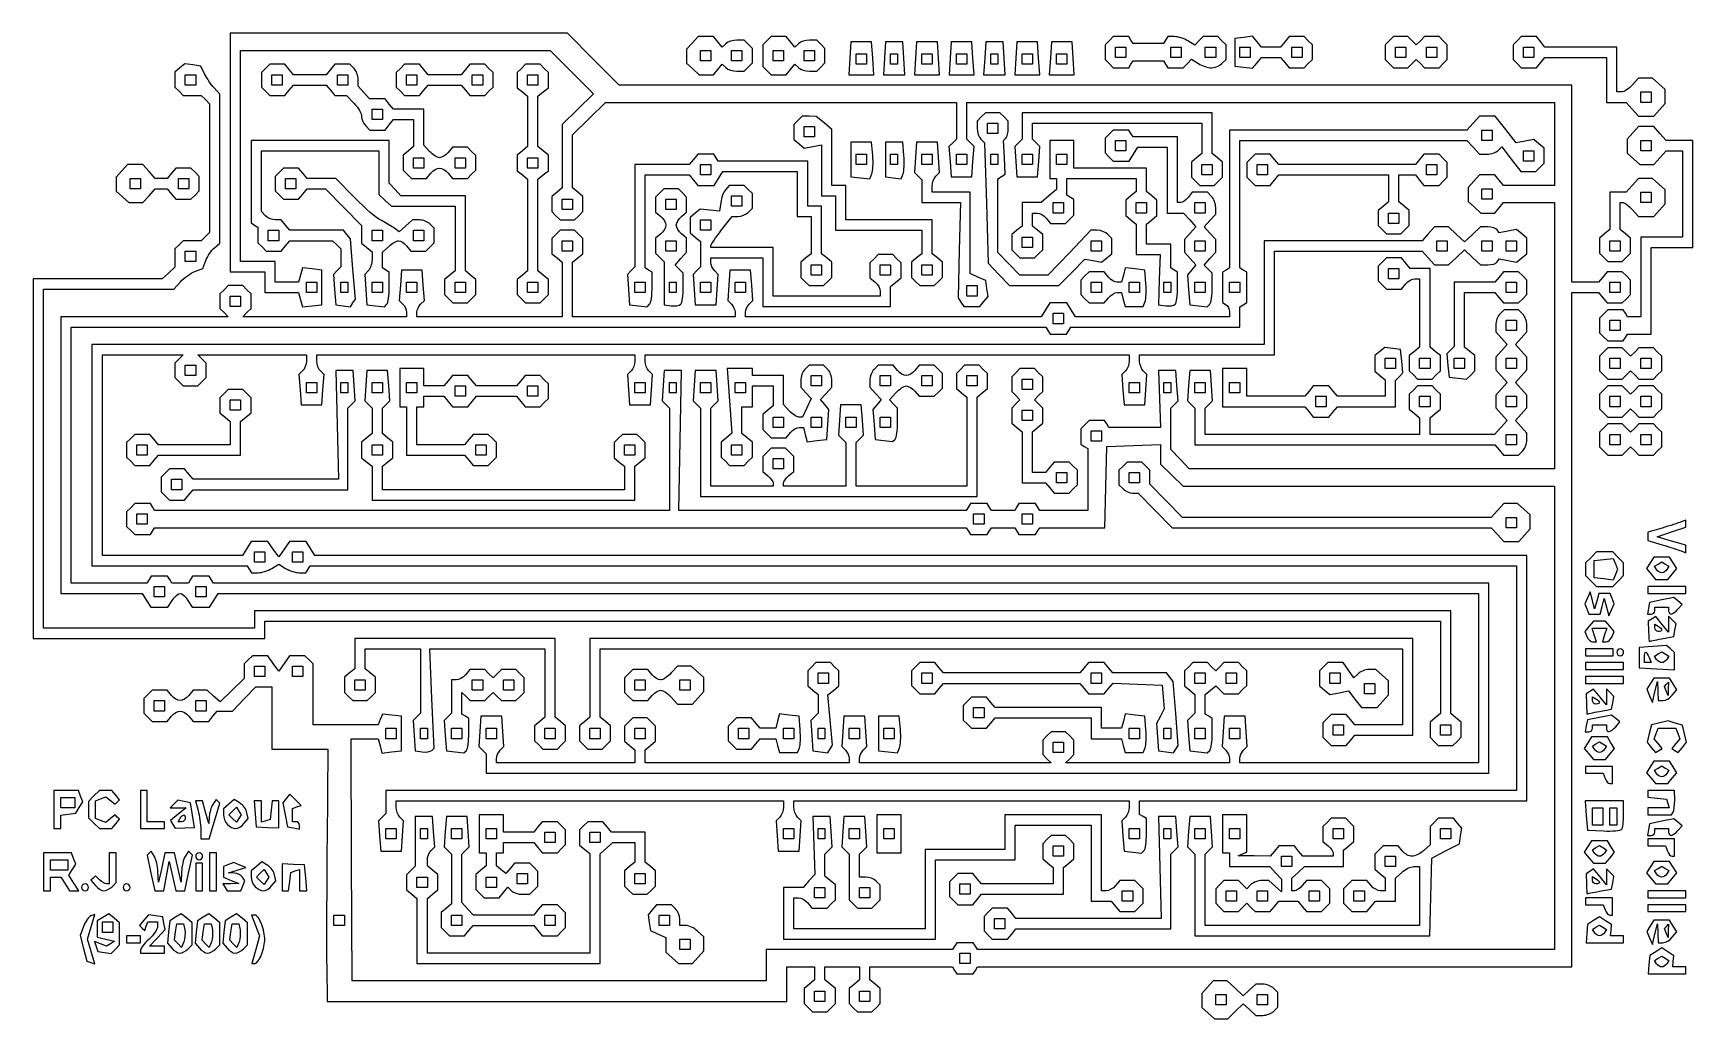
# Model space of a CAD drawing. Extents: x 0.07 to 5.4, y 0.01 to 3.17.
import ezdxf

# ---------------------------------------------------------------- set-up
doc = ezdxf.new("R2010")
doc.units = 0
doc.layers.get('0').update_dxf_attribs({"linetype": 'CONTINUOUS'})

msp = doc.modelspace()

# ---------------------------------------------------------------- linework, layer by layer
at = {"color": 7}
for points in [[(2.739178, 0.027802), (2.762511, 0.027802), (2.775845, 0.041135), (2.789178, 0.054469), (2.789178, 0.078664), (2.789178, 0.102859), (2.772511, 0.116691), (2.755845, 0.130523), (2.755845, 0.151385), (2.755845, 0.172246), (2.888522, 0.172246), (3.0212, 0.172246), (3.028067, 0.161135), (3.034934, 0.150024), (3.0614, 0.150024), (3.087866, 0.150024), (3.094733, 0.161135), (3.1016, 0.172246), (4.0565, 0.172246), (5.0114, 0.172246), (5.0114, 1.25558), (5.0114, 2.338913), (5.054484, 2.338913), (5.097568, 2.338913), (5.1114, 2.322246), (5.125232, 2.30558), (5.149427, 2.30558), (5.173622, 2.30558), (5.186956, 2.318913), (5.200289, 2.332246), (5.200289, 2.35558), (5.200289, 2.378913), (5.186956, 2.392246), (5.173622, 2.40558), (5.149427, 2.40558), (5.125232, 2.40558), (5.1114, 2.388913), (5.097568, 2.372246), (5.054484, 2.372246), (5.0114, 2.372246), (5.0114, 2.688913), (5.0114, 3.00558), (3.480566, 3.00558), (1.949733, 3.00558), (1.866956, 3.088913), (1.784179, 3.172246), (1.242234, 3.172246), (0.700289, 3.172246), (0.700289, 2.788913), (0.700289, 2.40558), (0.755845, 2.40558), (0.8114, 2.40558), (0.8114, 2.372246), (0.8114, 2.338913), (0.86566, 2.338913), (0.919919, 2.338913), (0.925945, 2.315873), (0.93197, 2.292833), (0.963352, 2.296429), (0.994733, 2.300024), (0.994733, 2.35558), (0.994733, 2.411135), (0.963352, 2.414731), (0.93197, 2.418326), (0.925945, 2.395286), (0.919919, 2.372246), (0.882326, 2.372246), (0.844733, 2.372246), (0.844733, 2.40558), (0.844733, 2.438913), (0.789178, 2.438913), (0.733622, 2.438913), (0.733622, 2.777802), (0.733622, 3.116691), (1.231166, 3.116691), (1.728709, 3.116691), (1.797915, 3.046864), (1.867122, 2.977036), (1.817039, 2.927883), (1.766956, 2.878731), (1.766956, 2.776849), (1.766956, 2.674967), (1.750289, 2.661135), (1.733622, 2.647303), (1.733622, 2.623108), (1.733622, 2.598913), (1.746956, 2.58558), (1.760289, 2.572246), (1.783622, 2.572246), (1.806956, 2.572246), (1.820289, 2.58558), (1.833622, 2.598913), (1.833622, 2.623108), (1.833622, 2.647303), (1.816956, 2.661135), (1.800289, 2.674967), (1.800289, 2.760136), (1.800289, 2.845304), (1.853448, 2.897664), (1.906608, 2.950024), (2.470115, 2.950024), (3.033622, 2.950024), (3.033622, 2.891135), (3.033622, 2.832246), (3.021799, 2.820423), (3.009975, 2.808599), (3.013465, 2.759867), (3.016956, 2.711135), (3.050289, 2.711135), (3.083622, 2.711135), (3.087113, 2.759867), (3.090603, 2.808599), (3.078779, 2.820423), (3.066956, 2.832246), (3.066956, 2.891135), (3.066956, 2.950024), (4.0114, 2.950024), (4.955845, 2.950024), (4.955845, 2.816691), (4.955845, 2.683357), (4.873872, 2.683357), (4.791899, 2.683357), (4.778067, 2.700024), (4.764235, 2.716691), (4.739539, 2.716691), (4.714844, 2.716691), (4.696455, 2.696371), (4.678067, 2.676052), (4.678067, 2.653649), (4.678067, 2.631246), (4.698386, 2.612857), (4.718705, 2.594469), (4.74147, 2.594469), (4.764235, 2.594469), (4.778067, 2.611135), (4.791899, 2.627802), (4.873872, 2.627802), (4.955845, 2.627802), (4.955845, 2.200024), (4.955845, 1.772246), (4.369034, 1.772246), (3.782224, 1.772246), (3.752368, 1.80341), (3.722511, 1.834574), (3.722511, 1.901188), (3.722511, 1.967802), (3.734335, 1.979626), (3.746159, 1.991449), (3.742668, 2.040181), (3.739178, 2.088913), (3.7114, 2.088913), (3.683622, 2.088913), (3.686589, 1.997246), (3.689555, 1.90558), (3.606689, 1.90558), (3.523823, 1.90558), (3.516956, 1.916691), (3.510089, 1.927802), (3.485189, 1.927802), (3.460289, 1.927802), (3.446956, 1.914469), (3.433622, 1.901135), (3.433622, 1.876236), (3.433622, 1.851336), (3.444733, 1.844469), (3.455845, 1.837602), (3.455845, 1.738257), (3.455845, 1.638913), (3.378723, 1.638913), (3.3016, 1.638913), (3.294733, 1.650024), (3.287866, 1.661135), (3.2614, 1.661135), (3.234934, 1.661135), (3.228067, 1.650024), (3.2212, 1.638913), (3.183622, 1.638913), (3.146045, 1.638913), (3.139178, 1.650024), (3.132311, 1.661135), (3.105845, 1.661135), (3.079378, 1.661135), (3.072511, 1.650024), (3.065644, 1.638913), (2.603752, 1.638913), (2.14186, 1.638913), (2.146074, 1.863913), (2.150289, 2.088913), (2.122511, 2.088913), (2.094733, 2.088913), (2.091243, 2.040181), (2.087753, 1.991449), (2.099576, 1.979626), (2.1114, 1.967802), (2.1114, 1.803358), (2.1114, 1.638913), (1.284278, 1.638913), (0.457156, 1.638913), (0.450289, 1.650024), (0.443422, 1.661135), (0.418522, 1.661135), (0.393622, 1.661135), (0.380289, 1.647802), (0.366956, 1.634469), (0.366956, 1.611135), (0.366956, 1.587802), (0.380289, 1.574469), (0.393622, 1.561135), (0.418522, 1.561135), (0.443422, 1.561135), (0.450289, 1.572246), (0.457156, 1.583358), (1.7614, 1.583358), (3.065644, 1.583358), (3.072511, 1.572246), (3.079378, 1.561135), (3.105845, 1.561135), (3.132311, 1.561135), (3.139178, 1.572246), (3.146045, 1.583358), (3.183622, 1.583358), (3.2212, 1.583358), (3.228067, 1.572246), (3.234934, 1.561135), (3.2614, 1.561135), (3.287866, 1.561135), (3.294733, 1.572246), (3.3016, 1.583358), (3.406148, 1.583358), (3.510695, 1.583358), (3.513825, 1.713913), (3.516956, 1.844469), (3.603067, 1.847714), (3.689178, 1.850959), (3.689178, 1.819338), (3.689178, 1.787717), (3.725818, 1.752204), (3.762458, 1.716691), (4.359151, 1.716691), (4.955845, 1.716691), (4.955845, 0.972246), (4.955845, 0.227802), (4.028723, 0.227802), (3.1016, 0.227802), (3.094733, 0.238913), (3.087866, 0.250024), (3.0614, 0.250024), (3.034934, 0.250024), (3.028067, 0.238913), (3.0212, 0.227802), (2.721855, 0.227802), (2.422511, 0.227802), (2.422511, 0.177802), (2.422511, 0.127802), (1.757311, 0.127802), (1.092112, 0.127802), (1.090372, 0.516691), (1.088632, 0.90558), (1.132053, 0.90558), (1.175475, 0.90558), (1.1815, 0.88254), (1.187525, 0.8595), (1.218907, 0.863095), (1.250289, 0.866691), (1.250289, 0.922246), (1.250289, 0.977802), (1.21967, 0.981324), (1.189052, 0.984846), (1.18237, 0.967435), (1.175689, 0.950024), (1.071322, 0.950024), (0.966956, 0.950024), (0.966956, 1.047802), (0.966956, 1.14558), (0.953622, 1.158913), (0.940289, 1.172246), (0.915363, 1.172246), (0.890438, 1.172246), (0.873141, 1.147552), (0.855845, 1.122857), (0.838548, 1.147552), (0.821251, 1.172246), (0.796326, 1.172246), (0.7714, 1.172246), (0.758067, 1.158913), (0.744733, 1.14558), (0.744733, 1.122204), (0.744733, 1.098828), (0.706089, 1.061372), (0.667444, 1.023916), (0.64688, 1.042526), (0.626317, 1.061135), (0.603552, 1.061135), (0.580788, 1.061135), (0.566956, 1.044469)], [(2.293152, 3.138442), (2.28157, 3.12686), (2.267347, 3.143998), (2.253124, 3.161135), (2.228429, 3.161135), (2.203734, 3.161135), (2.185345, 3.140816), (2.166956, 3.120497), (2.166956, 3.098094), (2.166956, 3.075691), (2.187275, 3.057302), (2.207595, 3.038913), (2.230359, 3.038913), (2.230359, 3.038913)], [(2.328067, 3.050024), (2.3514, 3.050024), (2.364734, 3.063357), (2.378067, 3.076691), (2.378067, 3.100024), (2.378067, 3.123357), (2.364734, 3.136691), (2.3514, 3.150024), (2.328067, 3.150024)], [(2.526485, 3.138442), (2.514903, 3.12686), (2.50068, 3.143998), (2.486457, 3.161135), (2.462262, 3.161135), (2.438067, 3.161135), (2.424734, 3.147802), (2.4114, 3.134469), (2.4114, 3.100024), (2.4114, 3.06558), (2.424734, 3.052246), (2.438067, 3.038913), (2.462262, 3.038913), (2.462263, 3.038913)], [(2.5614, 3.050024), (2.584734, 3.050024), (2.598067, 3.063357), (2.6114, 3.076691), (2.6114, 3.100024), (2.6114, 3.123357), (2.598067, 3.136691), (2.584734, 3.150024), (2.5614, 3.150024)], [(3.734429, 3.161135), (3.712712, 3.161135), (3.705845, 3.150024), (3.698978, 3.138913), (3.650289, 3.138913), (3.601601, 3.138913), (3.594734, 3.150024), (3.587867, 3.161135), (3.562967, 3.161135), (3.538067, 3.161135), (3.524734, 3.147802), (3.5114, 3.134469), (3.5114, 3.111135), (3.5114, 3.087802), (3.524734, 3.074469), (3.538067, 3.061135), (3.562967, 3.061135), (3.587867, 3.061135), (3.594734, 3.072246), (3.601601, 3.083357), (3.650289, 3.083357), (3.698978, 3.083357), (3.705845, 3.072246), (3.712712, 3.061135), (3.737612, 3.061135), (3.762512, 3.061135), (3.776122, 3.074746), (3.789733, 3.088357), (3.811527, 3.074746)], [(3.886956, 3.074469), (3.900289, 3.087802), (3.900289, 3.111135), (3.900289, 3.134469), (3.886956, 3.147802), (3.873623, 3.161135), (3.850289, 3.161135), (3.826956, 3.161135), (3.813345, 3.147525), (3.799735, 3.133914), (3.777941, 3.147525)], [(4.127205, 3.061135), (4.1514, 3.061135), (4.164734, 3.074469), (4.178067, 3.087802), (4.178067, 3.111135), (4.178067, 3.134469), (4.164734, 3.147802), (4.1514, 3.161135), (4.127205, 3.161135), (4.10301, 3.161135), (4.089178, 3.144469), (4.075346, 3.127802), (4.044734, 3.127802), (4.014121, 3.127802), (3.999823, 3.14503), (3.985525, 3.162259), (3.956796, 3.158919), (3.928067, 3.15558), (3.928067, 3.111135), (3.928067, 3.066691), (3.956796, 3.063351), (3.985525, 3.060012), (3.999823, 3.07724), (4.014121, 3.094469), (4.044734, 3.094469), (4.075346, 3.094469), (4.089178, 3.077802), (4.10301, 3.061135), (4.127205, 3.061135), (4.127205, 3.061135)], [(4.5614, 3.061135), (4.584734, 3.061135), (4.598067, 3.074469), (4.6114, 3.087802), (4.6114, 3.111135), (4.6114, 3.134469), (4.598067, 3.147802), (4.584734, 3.161135), (4.5614, 3.161135), (4.538067, 3.161135), (4.524734, 3.147802), (4.5114, 3.134469), (4.498067, 3.147802), (4.484734, 3.161135), (4.4614, 3.161135), (4.438067, 3.161135), (4.424734, 3.147802), (4.4114, 3.134469), (4.4114, 3.111135), (4.4114, 3.087802), (4.424734, 3.074469), (4.438067, 3.061135), (4.4614, 3.061135), (4.484734, 3.061135), (4.498067, 3.074469), (4.5114, 3.087802), (4.524734, 3.074469), (4.538067, 3.061135), (4.5614, 3.061135), (4.5614, 3.061135)], [(5.170789, 2.983357), (5.155845, 2.983357), (5.155845, 3.05558), (5.155845, 3.127802), (5.040539, 3.127802), (4.925232, 3.127802), (4.9114, 3.144469), (4.897568, 3.161135), (4.873373, 3.161135), (4.849178, 3.161135), (4.835845, 3.147802), (4.822512, 3.134469), (4.822512, 3.111135), (4.822512, 3.087802), (4.835845, 3.074469), (4.849178, 3.061135), (4.873373, 3.061135), (4.897568, 3.061135), (4.9114, 3.077802), (4.925232, 3.094469), (5.023872, 3.094469), (5.122512, 3.094469), (5.122512, 3.022246), (5.122512, 2.950024), (5.154123, 2.950024), (5.185734, 2.950024), (5.205845, 2.927802), (5.225956, 2.90558), (5.250289, 2.90558), (5.250289, 2.90558)], [(2.228067, 3.083357), (2.2114, 3.083357), (2.2114, 3.100024), (2.2114, 3.116691), (2.228067, 3.116691), (2.244734, 3.116691), (2.244734, 3.100024), (2.244734, 3.083357), (2.228067, 3.083357), (2.228067, 3.083357)], [(2.328067, 3.083357), (2.3114, 3.083357), (2.3114, 3.100024), (2.3114, 3.116691), (2.328067, 3.116691), (2.344734, 3.116691), (2.344734, 3.100024), (2.344734, 3.083357), (2.328067, 3.083357), (2.328067, 3.083357)], [(2.4614, 3.083357), (2.444734, 3.083357), (2.444734, 3.100024), (2.444734, 3.116691), (2.4614, 3.116691), (2.478067, 3.116691), (2.478067, 3.100024), (2.478067, 3.083357), (2.4614, 3.083357), (2.4614, 3.083357)], [(2.5614, 3.083357), (2.544734, 3.083357), (2.544734, 3.100024), (2.544734, 3.116691), (2.5614, 3.116691), (2.578067, 3.116691), (2.578067, 3.100024), (2.578067, 3.083357), (2.5614, 3.083357), (2.5614, 3.083357)], [(2.728068, 3.038913), (2.768174, 3.038913), (2.764787, 3.091691), (2.761401, 3.144469), (2.728068, 3.144469), (2.694734, 3.144469), (2.691348, 3.091691), (2.687961, 3.038913), (2.728068, 3.038913), (2.728068, 3.038913)], [(2.728068, 3.072246), (2.711401, 3.072246), (2.711401, 3.088913), (2.711401, 3.10558), (2.728068, 3.10558), (2.744734, 3.10558), (2.744734, 3.088913), (2.744734, 3.072246), (2.728068, 3.072246), (2.728068, 3.072246)], [(2.833623, 3.038913), (2.868174, 3.038913), (2.864787, 3.091691), (2.861401, 3.144469), (2.833623, 3.144469), (2.805845, 3.144469), (2.802459, 3.091691), (2.799072, 3.038913), (2.833623, 3.038913), (2.833623, 3.038913)], [(2.833623, 3.072246), (2.822512, 3.072246), (2.822512, 3.088913), (2.822512, 3.10558), (2.833623, 3.10558), (2.844734, 3.10558), (2.844734, 3.088913), (2.844734, 3.072246), (2.833623, 3.072246), (2.833623, 3.072246)], [(2.939179, 3.038913), (2.979285, 3.038913), (2.975899, 3.091691), (2.972512, 3.144469), (2.939179, 3.144469), (2.905845, 3.144469), (2.902459, 3.091691), (2.899072, 3.038913), (2.939179, 3.038913), (2.939179, 3.038913)], [(2.939179, 3.072246), (2.922512, 3.072246), (2.922512, 3.088913), (2.922512, 3.10558), (2.939179, 3.10558), (2.955845, 3.10558), (2.955845, 3.088913), (2.955845, 3.072246), (2.939179, 3.072246), (2.939179, 3.072246)], [(3.05029, 3.038913), (3.090396, 3.038913), (3.08701, 3.091691), (3.083623, 3.144469), (3.05029, 3.144469), (3.016956, 3.144469), (3.01357, 3.091691), (3.010183, 3.038913), (3.05029, 3.038913), (3.05029, 3.038913)], [(3.05029, 3.072246), (3.033623, 3.072246), (3.033623, 3.088913), (3.033623, 3.10558), (3.05029, 3.10558), (3.066956, 3.10558), (3.066956, 3.088913), (3.066956, 3.072246), (3.05029, 3.072246), (3.05029, 3.072246)], [(3.155845, 3.038913), (3.190396, 3.038913), (3.18701, 3.091691), (3.183623, 3.144469), (3.155845, 3.144469), (3.128068, 3.144469), (3.124681, 3.091691), (3.121294, 3.038913), (3.155845, 3.038913), (3.155845, 3.038913)], [(3.155845, 3.072246), (3.144734, 3.072246), (3.144734, 3.088913), (3.144734, 3.10558), (3.155845, 3.10558), (3.166956, 3.10558), (3.166956, 3.088913), (3.166956, 3.072246), (3.155845, 3.072246), (3.155845, 3.072246)], [(3.261401, 3.038913), (3.301507, 3.038913), (3.298121, 3.091691), (3.294734, 3.144469), (3.261401, 3.144469), (3.228068, 3.144469), (3.224681, 3.091691), (3.221294, 3.038913), (3.261401, 3.038913), (3.261401, 3.038913)], [(3.261401, 3.072246), (3.244734, 3.072246), (3.244734, 3.088913), (3.244734, 3.10558), (3.261401, 3.10558), (3.278068, 3.10558), (3.278068, 3.088913), (3.278068, 3.072246), (3.261401, 3.072246), (3.261401, 3.072246)], [(3.372512, 3.038913), (3.412618, 3.038913), (3.409232, 3.091691), (3.405845, 3.144469), (3.372512, 3.144469), (3.339179, 3.144469), (3.335792, 3.091691), (3.332406, 3.038913), (3.372512, 3.038913), (3.372512, 3.038913)], [(3.372512, 3.072246), (3.355845, 3.072246), (3.355845, 3.088913), (3.355845, 3.10558), (3.372512, 3.10558), (3.389179, 3.10558), (3.389179, 3.088913), (3.389179, 3.072246), (3.372512, 3.072246), (3.372512, 3.072246)], [(3.561401, 3.094469), (3.544734, 3.094469), (3.544734, 3.111135), (3.544734, 3.127802), (3.561401, 3.127802), (3.578068, 3.127802), (3.578068, 3.111135), (3.578068, 3.094469), (3.561401, 3.094469), (3.561401, 3.094469)], [(3.739179, 3.094469), (3.722512, 3.094469), (3.722512, 3.111135), (3.722512, 3.127802), (3.739179, 3.127802), (3.755845, 3.127802), (3.755845, 3.111135), (3.755845, 3.094469), (3.739179, 3.094469), (3.739179, 3.094469)], [(3.85029, 3.094469), (3.833623, 3.094469), (3.833623, 3.111135), (3.833623, 3.127802), (3.85029, 3.127802), (3.866956, 3.127802), (3.866956, 3.111135), (3.866956, 3.094469), (3.85029, 3.094469), (3.85029, 3.094469)], [(3.961401, 3.094469), (3.944734, 3.094469), (3.944734, 3.111135), (3.944734, 3.127802), (3.961401, 3.127802), (3.978068, 3.127802), (3.978068, 3.111135), (3.978068, 3.094469), (3.961401, 3.094469), (3.961401, 3.094469)], [(4.128068, 3.094469), (4.111401, 3.094469), (4.111401, 3.111135), (4.111401, 3.127802), (4.128068, 3.127802), (4.144734, 3.127802), (4.144734, 3.111135), (4.144734, 3.094469), (4.128068, 3.094469), (4.128068, 3.094469)], [(4.4614, 3.094469), (4.444734, 3.094469), (4.444734, 3.111135), (4.444734, 3.127802), (4.4614, 3.127802), (4.478067, 3.127802), (4.478067, 3.111135), (4.478067, 3.094469), (4.4614, 3.094469), (4.4614, 3.094469)], [(4.5614, 3.094469), (4.544734, 3.094469), (4.544734, 3.111135), (4.544734, 3.127802), (4.5614, 3.127802), (4.578067, 3.127802), (4.578067, 3.111135), (4.578067, 3.094469), (4.5614, 3.094469), (4.5614, 3.094469)], [(4.872512, 3.094469), (4.855845, 3.094469), (4.855845, 3.111135), (4.855845, 3.127802), (4.872512, 3.127802), (4.889178, 3.127802), (4.889178, 3.111135), (4.889178, 3.094469), (4.872512, 3.094469), (4.872512, 3.094469)], [(0.617664, 3.041767), (0.605288, 3.066691), (0.579955, 3.070321), (0.554621, 3.073952), (0.538566, 3.060628), (0.522511, 3.047303), (0.522511, 3.023108), (0.522511, 2.998913), (0.535845, 2.98558), (0.549178, 2.972246), (0.578067, 2.972246), (0.606956, 2.972246), (0.620289, 2.958913), (0.633622, 2.94558), (0.633622, 2.738913), (0.633622, 2.532246), (0.620289, 2.518913), (0.606956, 2.50558), (0.578067, 2.50558), (0.549178, 2.50558), (0.535845, 2.492246), (0.522511, 2.478913), (0.522511, 2.449524), (0.522511, 2.420135), (0.502192, 2.401746), (0.481873, 2.383357), (0.274414, 2.383357), (0.066956, 2.383357), (0.066956, 1.80558), (0.066956, 1.227802), (0.439178, 1.227802), (0.8114, 1.227802), (0.8114, 1.25558), (0.8114, 1.283358), (2.700289, 1.283358), (4.589178, 1.283358), (4.589178, 1.134718), (4.589178, 0.986079), (4.572511, 0.972246), (4.555845, 0.958414), (4.555845, 0.934219), (4.555845, 0.910024), (4.569178, 0.896691), (4.582511, 0.883358), (4.605845, 0.883358), (4.605845, 0.883358)], [(1.098067, 3.058913), (1.084734, 3.072246), (1.060539, 3.072246), (1.036344, 3.072246), (1.022512, 3.05558), (1.008679, 3.038913), (0.955845, 3.038913), (0.90301, 3.038913), (0.889178, 3.05558), (0.875346, 3.072246), (0.851151, 3.072246), (0.826956, 3.072246), (0.813623, 3.058913), (0.800289, 3.04558), (0.800289, 3.022246), (0.800289, 2.998913), (0.813623, 2.98558), (0.826956, 2.972246), (0.851151, 2.972246), (0.875346, 2.972246), (0.889178, 2.988913), (0.90301, 3.00558), (0.955845, 3.00558), (1.008679, 3.00558), (1.022512, 2.988913), (1.036344, 2.972246), (1.055269, 2.972246), (1.074193, 2.972246), (1.098353, 2.94653)], [(1.493872, 2.972246), (1.518067, 2.972246), (1.5314, 2.98558), (1.544734, 2.998913), (1.544734, 3.022246), (1.544734, 3.04558), (1.5314, 3.058913), (1.518067, 3.072246), (1.493872, 3.072246), (1.469677, 3.072246), (1.455845, 3.05558), (1.442013, 3.038913), (1.389178, 3.038913), (1.336344, 3.038913), (1.322512, 3.05558), (1.308679, 3.072246), (1.284484, 3.072246), (1.260289, 3.072246), (1.246956, 3.058913), (1.233623, 3.04558), (1.233623, 3.022246), (1.233623, 2.998913), (1.246956, 2.98558), (1.260289, 2.972246), (1.284484, 2.972246), (1.308679, 2.972246), (1.322512, 2.988913), (1.336344, 3.00558), (1.389178, 3.00558), (1.442013, 3.00558), (1.455845, 2.988913), (1.469677, 2.972246), (1.493872, 2.972246), (1.493872, 2.972246)], [(1.672512, 2.30558), (1.695845, 2.30558), (1.709178, 2.318913), (1.722512, 2.332246), (1.722512, 2.356441), (1.722512, 2.380636), (1.705845, 2.394469), (1.689178, 2.408301), (1.689178, 2.55558), (1.689178, 2.702859), (1.705845, 2.716691), (1.722512, 2.730523), (1.722512, 2.75558), (1.722512, 2.780636), (1.705845, 2.794469), (1.689178, 2.808301), (1.689178, 2.888913), (1.689178, 2.969525), (1.705845, 2.983357), (1.722512, 2.99719), (1.722512, 3.021385), (1.722512, 3.04558), (1.709178, 3.058913), (1.695845, 3.072246), (1.672512, 3.072246), (1.649178, 3.072246), (1.635845, 3.058913), (1.622512, 3.04558), (1.622512, 3.021385), (1.622512, 2.99719), (1.639178, 2.983357), (1.655845, 2.969525), (1.655845, 2.888913), (1.655845, 2.808301), (1.639178, 2.794469), (1.622512, 2.780636), (1.622512, 2.75558), (1.622512, 2.730523), (1.639178, 2.716691), (1.655845, 2.702859), (1.655845, 2.55558), (1.655845, 2.408301), (1.639178, 2.394469), (1.622512, 2.380636), (1.622512, 2.356441), (1.622512, 2.332246), (1.635845, 2.318913), (1.649178, 2.30558), (1.672512, 2.30558), (1.672512, 2.30558)], [(2.230359, 3.038913), (2.253124, 3.038913), (2.267347, 3.056051), (2.28157, 3.073188), (2.293152, 3.061606)], [(2.462263, 3.038913), (2.486458, 3.038913), (2.500681, 3.056051), (2.514904, 3.073188), (2.526486, 3.061606)], [(3.853472, 3.061135), (3.853472, 3.061135)], [(0.572511, 3.00558), (0.555845, 3.00558), (0.555845, 3.022246), (0.555845, 3.038913), (0.572511, 3.038913), (0.589178, 3.038913), (0.589178, 3.022246), (0.589178, 3.00558), (0.572511, 3.00558), (0.572511, 3.00558)], [(0.649131, 2.482397), (0.666956, 2.49719), (0.666956, 2.736621), (0.666956, 2.976052), (0.648498, 2.996448)], [(0.85029, 3.00558), (0.833623, 3.00558), (0.833623, 3.022246), (0.833623, 3.038913), (0.85029, 3.038913), (0.866956, 3.038913), (0.866956, 3.022246), (0.866956, 3.00558), (0.85029, 3.00558), (0.85029, 3.00558)], [(1.061401, 3.00558), (1.044734, 3.00558), (1.044734, 3.022246), (1.044734, 3.038913), (1.061401, 3.038913), (1.078068, 3.038913), (1.078068, 3.022246), (1.078068, 3.00558), (1.061401, 3.00558), (1.061401, 3.00558)], [(1.3409, 2.792566), (1.322512, 2.812885), (1.322512, 2.870343), (1.322512, 2.927802), (1.273872, 2.927802), (1.225233, 2.927802), (1.2114, 2.944469), (1.197568, 2.961135), (1.172873, 2.961135), (1.148178, 2.961135), (1.129789, 2.981455), (1.1114, 3.001774), (1.1114, 3.023677)], [(1.283623, 3.00558), (1.266956, 3.00558), (1.266956, 3.022246), (1.266956, 3.038913), (1.283623, 3.038913), (1.30029, 3.038913), (1.30029, 3.022246), (1.30029, 3.00558), (1.283623, 3.00558), (1.283623, 3.00558)], [(1.494734, 3.00558), (1.478068, 3.00558), (1.478068, 3.022246), (1.478068, 3.038913), (1.494734, 3.038913), (1.511401, 3.038913), (1.511401, 3.022246), (1.511401, 3.00558), (1.494734, 3.00558), (1.494734, 3.00558)], [(1.672512, 3.00558), (1.655845, 3.00558), (1.655845, 3.022246), (1.655845, 3.038913), (1.672512, 3.038913), (1.689178, 3.038913), (1.689178, 3.022246), (1.689178, 3.00558), (1.672512, 3.00558), (1.672512, 3.00558)], [(5.250289, 2.90558), (5.274623, 2.90558), (5.293012, 2.925899), (5.3114, 2.946218), (5.3114, 2.968621), (5.3114, 2.991024), (5.291081, 3.009413), (5.270762, 3.027802), (5.248359, 3.027802), (5.225956, 3.027802), (5.205845, 3.00558)], [(5.250289, 2.950024), (5.233623, 2.950024), (5.233623, 2.966691), (5.233623, 2.983357), (5.250289, 2.983357), (5.266956, 2.983357), (5.266956, 2.966691), (5.266956, 2.950024), (5.250289, 2.950024), (5.250289, 2.950024)], [(1.135845, 2.874469), (1.149178, 2.861135), (1.173373, 2.861135), (1.197568, 2.861135), (1.2114, 2.877802), (1.225233, 2.894469), (1.257205, 2.894469), (1.289178, 2.894469), (1.289178, 2.851385), (1.289178, 2.808301), (1.272512, 2.794469), (1.255845, 2.780636), (1.255845, 2.756441), (1.255845, 2.732246), (1.269178, 2.718913), (1.282512, 2.70558), (1.306707, 2.70558), (1.330902, 2.70558), (1.344734, 2.722246)], [(1.172512, 2.894469), (1.155845, 2.894469), (1.155845, 2.911135), (1.155845, 2.927802), (1.172512, 2.927802), (1.189179, 2.927802), (1.189179, 2.911135), (1.189179, 2.894469), (1.172512, 2.894469), (1.172512, 2.894469)], [(2.939178, 2.361135), (2.962512, 2.361135), (2.975845, 2.374469), (2.989178, 2.387802), (2.989178, 2.411997), (2.989178, 2.436192), (2.972512, 2.450024), (2.955845, 2.463856), (2.955845, 2.518051), (2.955845, 2.572246), (2.816956, 2.572246), (2.678067, 2.572246), (2.678067, 2.627802), (2.678067, 2.683357), (2.655845, 2.683357), (2.633623, 2.683357), (2.633623, 2.773243), (2.633623, 2.863129), (2.608623, 2.883985), (2.583623, 2.90484), (2.560845, 2.90521), (2.538067, 2.90558), (2.524734, 2.892246), (2.5114, 2.878913), (2.5114, 2.854718), (2.5114, 2.830523), (2.528003, 2.816744), (2.544606, 2.802965), (2.572448, 2.808287), (2.600289, 2.813609), (2.600289, 2.731817), (2.600289, 2.650024), (2.622512, 2.650024), (2.644734, 2.650024), (2.644734, 2.594469), (2.644734, 2.538913), (2.783623, 2.538913), (2.922512, 2.538913), (2.922512, 2.501385), (2.922512, 2.463856), (2.905845, 2.450024), (2.889178, 2.436192), (2.889178, 2.411997), (2.889178, 2.387802), (2.902512, 2.374469), (2.915845, 2.361135), (2.939178, 2.361135), (2.939178, 2.361135)], [(3.200289, 2.86632), (3.200289, 2.890024), (3.186956, 2.903357), (3.173623, 2.916691), (3.150289, 2.916691), (3.126956, 2.916691), (3.113623, 2.903357), (3.100289, 2.890024), (3.100289, 2.866691)], [(3.150289, 2.850024), (3.133623, 2.850024), (3.133623, 2.866691), (3.133623, 2.883357), (3.150289, 2.883357), (3.166956, 2.883357), (3.166956, 2.866691), (3.166956, 2.850024), (3.150289, 2.850024), (3.150289, 2.850024)], [(3.839178, 2.683357), (3.862512, 2.683357), (3.875845, 2.696691), (3.889178, 2.710024), (3.889178, 2.734219), (3.889178, 2.758414), (3.872512, 2.772246), (3.855845, 2.786078), (3.855845, 2.851385), (3.855845, 2.916691), (3.550289, 2.916691), (3.244734, 2.916691), (3.244734, 2.874469), (3.244734, 2.832246), (3.23291, 2.820423), (3.221086, 2.808599), (3.224577, 2.759867), (3.228067, 2.711135), (3.2614, 2.711135), (3.294734, 2.711135), (3.298224, 2.759867), (3.301715, 2.808599), (3.289891, 2.820423), (3.278067, 2.832246), (3.278067, 2.857802), (3.278067, 2.883357), (3.550289, 2.883357), (3.822512, 2.883357), (3.822512, 2.834718), (3.822512, 2.786078), (3.805845, 2.772246), (3.789178, 2.758414), (3.789178, 2.734219), (3.789178, 2.710024), (3.802512, 2.696691), (3.815845, 2.683357), (3.839178, 2.683357), (3.839178, 2.683357)], [(4.774562, 2.795408), (4.786613, 2.807459), (4.816992, 2.767631), (4.847371, 2.727802), (4.871608, 2.727802), (4.895845, 2.727802), (4.909178, 2.741135), (4.922511, 2.754469), (4.922511, 2.778664), (4.922511, 2.802859), (4.905908, 2.816638), (4.889306, 2.830417), (4.861215, 2.825047), (4.833124, 2.819677), (4.799106, 2.862628), (4.765088, 2.90558), (4.739966, 2.90558), (4.714844, 2.90558), (4.694733, 2.883357), (4.674623, 2.861135), (4.293011, 2.861135), (3.9114, 2.861135), (3.9114, 2.639569), (3.9114, 2.418002), (3.900289, 2.411135), (3.889178, 2.404268), (3.889178, 2.35558), (3.889178, 2.306891), (3.900289, 2.300024)], [(3.133622, 0.794469), (4.744733, 0.794469), (4.744733, 1.100024), (4.744733, 1.40558), (2.695389, 1.40558), (0.646045, 1.40558), (0.639178, 1.416691), (0.632311, 1.427802), (0.605845, 1.427802), (0.579378, 1.427802), (0.572511, 1.416691), (0.565644, 1.40558), (0.539178, 1.40558), (0.512712, 1.40558), (0.505845, 1.416691), (0.498978, 1.427802), (0.472511, 1.427802), (0.446045, 1.427802), (0.439178, 1.416691), (0.432311, 1.40558), (0.310744, 1.40558), (0.189178, 1.40558), (0.189178, 1.816691), (0.189178, 2.227802), (1.755189, 2.227802), (3.3212, 2.227802), (3.328067, 2.216691), (3.334934, 2.20558), (3.3614, 2.20558), (3.387866, 2.20558), (3.394733, 2.216691), (3.4016, 2.227802), (3.673167, 2.227802), (3.944733, 2.227802), (3.944733, 2.260479), (3.944733, 2.293157), (3.955845, 2.300024), (3.966956, 2.306891), (3.966956, 2.35558), (3.966956, 2.404268), (3.955845, 2.411135), (3.944733, 2.418002), (3.944733, 2.622902), (3.944733, 2.827802), (4.309678, 2.827802), (4.674623, 2.827802), (4.694733, 2.80558), (4.714844, 2.783357), (4.738678, 2.783357)], [(0.813623, 2.58558), (0.800289, 2.598913), (0.800289, 2.696691), (0.800289, 2.794469), (0.989178, 2.794469), (1.178067, 2.794469), (1.178067, 2.723968), (1.178067, 2.653468), (1.198386, 2.63508), (1.218706, 2.616691), (1.320609, 2.616691), (1.422512, 2.616691), (1.422512, 2.512496), (1.422512, 2.408301), (1.405845, 2.394469), (1.389178, 2.380636), (1.389178, 2.356441), (1.389178, 2.332246), (1.402512, 2.318913), (1.415845, 2.30558), (1.439178, 2.30558), (1.462512, 2.30558), (1.475845, 2.318913), (1.489178, 2.332246), (1.489178, 2.356441), (1.489178, 2.380636), (1.472512, 2.394469), (1.455845, 2.408301), (1.455845, 2.529162), (1.455845, 2.650024), (1.352011, 2.650024), (1.248178, 2.650024), (1.229789, 2.670343), (1.2114, 2.690663), (1.2114, 2.759232), (1.2114, 2.827802), (0.989178, 2.827802), (0.766956, 2.827802), (0.766956, 2.695124), (0.766956, 2.562447), (0.778067, 2.55558), (0.789178, 2.548713), (0.789178, 2.523813), (0.789178, 2.498913), (0.802512, 2.48558), (0.815845, 2.472246), (0.84004, 2.472246), (0.864235, 2.472246), (0.878067, 2.488913), (0.891899, 2.50558), (0.960539, 2.50558), (1.029178, 2.50558), (1.042512, 2.492246), (1.055845, 2.478913), (1.055845, 2.450024), (1.055845, 2.421135), (1.044021, 2.409312), (1.032197, 2.397488), (1.035688, 2.348756), (1.039178, 2.300024), (1.06313, 2.296611), (1.06313, 2.296611)], [(2.5614, 2.838913), (2.544734, 2.838913), (2.544734, 2.85558), (2.544734, 2.872246), (2.5614, 2.872246), (2.578067, 2.872246), (2.578067, 2.85558), (2.578067, 2.838913), (2.5614, 2.838913), (2.5614, 2.838913)], [(3.112212, 2.831435), (3.124134, 2.819513), (3.130232, 2.626435), (3.13633, 2.433357), (3.170489, 2.397246), (3.204649, 2.361135), (3.283547, 2.361135), (3.283547, 2.361135)], [(3.486399, 2.538913), (3.465842, 2.538913), (3.396747, 2.466691), (3.327652, 2.394469), (3.282817, 2.394469), (3.237982, 2.394469), (3.202469, 2.431109), (3.166956, 2.467749), (3.166956, 2.586008), (3.166956, 2.704268), (3.178831, 2.711607), (3.190706, 2.718947), (3.187831, 2.773115), (3.184956, 2.827283), (3.192623, 2.83495)], [(3.744734, 2.356776), (3.744734, 2.404268), (3.733623, 2.411135), (3.722512, 2.418002), (3.722512, 2.456235), (3.722512, 2.494469), (3.683623, 2.494469), (3.644734, 2.494469), (3.644734, 2.526441), (3.644734, 2.558414), (3.6614, 2.572246), (3.678067, 2.586078), (3.678067, 2.611135), (3.678067, 2.636192), (3.6614, 2.650024), (3.644734, 2.663856), (3.644734, 2.701385), (3.644734, 2.738913), (3.528067, 2.738913), (3.4114, 2.738913), (3.4114, 2.783357), (3.4114, 2.827802), (3.372512, 2.827802), (3.333623, 2.827802), (3.333623, 2.766691), (3.333623, 2.70558), (3.344734, 2.70558), (3.355845, 2.70558), (3.355845, 2.687916), (3.355845, 2.670253), (3.330845, 2.649397), (3.305845, 2.628541), (3.275289, 2.628172), (3.244734, 2.627802), (3.244734, 2.590274), (3.244734, 2.552745), (3.228067, 2.538913), (3.2114, 2.525081), (3.2114, 2.500886), (3.2114, 2.476691), (3.224734, 2.463357), (3.238067, 2.450024), (3.2614, 2.450024), (3.284734, 2.450024), (3.298067, 2.463357), (3.3114, 2.476691), (3.3114, 2.500886), (3.3114, 2.525081), (3.294734, 2.538913), (3.278067, 2.552745), (3.278067, 2.573607), (3.278067, 2.594469), (3.293373, 2.594469)], [(3.754484, 2.627802), (3.744734, 2.627802), (3.744734, 2.733357), (3.744734, 2.838913), (3.673167, 2.838913), (3.601601, 2.838913), (3.594734, 2.850024), (3.587867, 2.861135), (3.562967, 2.861135), (3.538067, 2.861135), (3.524734, 2.847802), (3.5114, 2.834469), (3.5114, 2.811135), (3.5114, 2.787802), (3.524734, 2.774469), (3.538067, 2.761135), (3.563529, 2.761135), (3.58899, 2.761135), (3.602868, 2.783357), (3.616746, 2.80558), (3.664073, 2.80558), (3.7114, 2.80558), (3.7114, 2.700024), (3.7114, 2.594469), (3.737456, 2.594469), (3.763512, 2.594469), (3.783623, 2.572246), (3.803734, 2.550024), (3.785345, 2.529705), (3.766956, 2.509385), (3.766956, 2.488913), (3.766956, 2.468441), (3.785156, 2.44833), (3.803356, 2.428219), (3.790033, 2.412165), (3.776709, 2.396111), (3.780166, 2.348068), (3.783623, 2.300024), (3.811816, 2.296736), (3.811816, 2.296736)], [(3.5614, 2.794469), (3.544734, 2.794469), (3.544734, 2.811135), (3.544734, 2.827802), (3.5614, 2.827802), (3.578067, 2.827802), (3.578067, 2.811135), (3.578067, 2.794469), (3.5614, 2.794469), (3.5614, 2.794469)], [(4.739178, 2.827802), (4.722511, 2.827802), (4.722511, 2.844469), (4.722511, 2.861135), (4.739178, 2.861135), (4.755845, 2.861135), (4.755845, 2.844469), (4.755845, 2.827802), (4.739178, 2.827802), (4.739178, 2.827802)], [(5.151856, 2.183357), (5.176756, 2.183357), (5.183623, 2.194469), (5.19049, 2.20558), (5.228723, 2.20558), (5.266956, 2.20558), (5.266956, 2.344469), (5.266956, 2.483357), (5.333623, 2.483357), (5.400289, 2.483357), (5.400289, 2.65558), (5.400289, 2.827802), (5.357567, 2.827802), (5.314845, 2.827802), (5.294734, 2.850024), (5.274623, 2.872246), (5.250289, 2.872246), (5.225956, 2.872246), (5.207567, 2.851927), (5.189178, 2.831608), (5.189178, 2.809205), (5.189178, 2.786802), (5.209498, 2.768413), (5.229817, 2.750024), (5.25222, 2.750024), (5.274623, 2.750024), (5.294734, 2.772246), (5.314845, 2.794469), (5.3409, 2.794469), (5.366956, 2.794469), (5.366956, 2.65558), (5.366956, 2.516691), (5.300289, 2.516691), (5.233623, 2.516691), (5.233623, 2.388913), (5.233623, 2.261135), (5.212056, 2.261135), (5.19049, 2.261135), (5.183623, 2.272246), (5.176756, 2.283357), (5.151856, 2.283357), (5.126956, 2.283357), (5.113623, 2.270024), (5.100289, 2.256691), (5.100289, 2.233357), (5.100289, 2.210024), (5.113623, 2.196691), (5.126956, 2.183357), (5.151856, 2.183357), (5.151856, 2.183357)], [(5.250289, 2.794469), (5.233623, 2.794469), (5.233623, 2.811135), (5.233623, 2.827802), (5.250289, 2.827802), (5.266956, 2.827802), (5.266956, 2.811135), (5.266956, 2.794469), (5.250289, 2.794469), (5.250289, 2.794469)], [(1.438316, 2.70558), (1.462512, 2.70558), (1.475845, 2.718913), (1.489178, 2.732246), (1.489178, 2.75558), (1.489178, 2.778913), (1.475845, 2.792246), (1.462512, 2.80558), (1.438316, 2.80558), (1.414121, 2.80558), (1.400289, 2.788913)], [(2.055845, 2.356776), (2.055845, 2.404268), (2.044734, 2.411135), (2.033623, 2.418002), (2.033623, 2.567347), (2.033623, 2.716691), (2.104484, 2.716691), (2.175346, 2.716691), (2.189178, 2.700024), (2.20301, 2.683357), (2.229333, 2.683357), (2.255657, 2.683357), (2.269535, 2.70558), (2.283413, 2.727802), (2.402962, 2.727802), (2.522512, 2.727802), (2.522512, 2.65558), (2.522512, 2.583357), (2.544734, 2.583357), (2.566956, 2.583357), (2.566956, 2.523607), (2.566956, 2.463856), (2.550289, 2.450024), (2.533623, 2.436192), (2.533623, 2.411997), (2.533623, 2.387802), (2.546956, 2.374469), (2.560289, 2.361135), (2.583623, 2.361135), (2.606956, 2.361135), (2.620289, 2.374469), (2.633623, 2.387802), (2.633623, 2.411997), (2.633623, 2.436192), (2.616956, 2.450024), (2.600289, 2.463856), (2.600289, 2.540274), (2.600289, 2.616691), (2.578067, 2.616691), (2.555845, 2.616691), (2.555845, 2.688913), (2.555845, 2.761135), (2.412056, 2.761135), (2.268267, 2.761135), (2.2614, 2.772246), (2.254533, 2.783357), (2.228772, 2.783357), (2.20301, 2.783357), (2.189178, 2.766691), (2.175346, 2.750024), (2.087818, 2.750024), (2.000289, 2.750024), (2.000289, 2.58558), (2.000289, 2.421135), (1.988466, 2.409312), (1.976642, 2.397488), (1.980132, 2.348756), (1.983623, 2.300024), (2.011816, 2.296736), (2.011816, 2.296736)], [(2.764919, 2.779411), (2.7614, 2.822246), (2.728067, 2.822246), (2.694734, 2.822246), (2.694734, 2.766691), (2.694734, 2.711135), (2.725353, 2.707613), (2.725353, 2.707613)], [(2.728067, 2.750024), (2.7114, 2.750024), (2.7114, 2.766691), (2.7114, 2.783357), (2.728067, 2.783357), (2.744734, 2.783357), (2.744734, 2.766691), (2.744734, 2.750024), (2.728067, 2.750024), (2.728067, 2.750024)], [(2.864919, 2.779411), (2.8614, 2.822246), (2.833623, 2.822246), (2.805845, 2.822246), (2.805845, 2.766691), (2.805845, 2.711135), (2.830895, 2.707578), (2.830895, 2.707578)], [(2.833623, 2.750024), (2.822512, 2.750024), (2.822512, 2.766691), (2.822512, 2.783357), (2.833623, 2.783357), (2.844734, 2.783357), (2.844734, 2.766691), (2.844734, 2.750024), (2.833623, 2.750024), (2.833623, 2.750024)], [(2.967669, 2.712959), (2.979492, 2.724783), (2.976002, 2.773515), (2.972512, 2.822246), (2.939178, 2.822246), (2.905845, 2.822246), (2.902354, 2.773515), (2.898864, 2.724783), (2.910688, 2.712959), (2.922512, 2.701135), (2.922512, 2.664469), (2.922512, 2.627802), (2.984859, 2.627802), (3.047206, 2.627802), (3.043192, 2.475024), (3.039178, 2.322246), (3.048167, 2.308357), (3.057156, 2.294469), (3.082918, 2.294469), (3.082918, 2.294469)], [(2.939178, 2.750024), (2.922511, 2.750024), (2.922511, 2.766691), (2.922511, 2.783357), (2.939178, 2.783357), (2.955844, 2.783357), (2.955844, 2.766691), (2.955844, 2.750024), (2.939178, 2.750024), (2.939178, 2.750024)], [(3.050289, 2.750024), (3.033622, 2.750024), (3.033622, 2.766691), (3.033622, 2.783357), (3.050289, 2.783357), (3.066956, 2.783357), (3.066956, 2.766691), (3.066956, 2.750024), (3.050289, 2.750024), (3.050289, 2.750024)], [(3.155845, 2.750024), (3.144734, 2.750024), (3.144734, 2.766691), (3.144734, 2.783357), (3.155845, 2.783357), (3.166956, 2.783357), (3.166956, 2.766691), (3.166956, 2.750024), (3.155845, 2.750024), (3.155845, 2.750024)], [(3.2614, 2.750024), (3.244734, 2.750024), (3.244734, 2.766691), (3.244734, 2.783357), (3.2614, 2.783357), (3.278067, 2.783357), (3.278067, 2.766691), (3.278067, 2.750024), (3.2614, 2.750024), (3.2614, 2.750024)], [(3.372512, 2.750024), (3.355845, 2.750024), (3.355845, 2.766691), (3.355845, 2.783357), (3.372512, 2.783357), (3.389178, 2.783357), (3.389178, 2.766691), (3.389178, 2.750024), (3.372512, 2.750024), (3.372512, 2.750024)], [(4.439178, 2.527802), (4.462512, 2.527802), (4.475845, 2.541135), (4.489178, 2.554469), (4.489178, 2.578664), (4.489178, 2.602859), (4.472512, 2.616691), (4.455845, 2.630523), (4.455845, 2.673607), (4.455845, 2.716691), (4.482262, 2.716691), (4.508679, 2.716691), (4.522512, 2.700024), (4.536344, 2.683357), (4.560539, 2.683357), (4.584734, 2.683357), (4.598067, 2.696691), (4.6114, 2.710024), (4.6114, 2.733357), (4.6114, 2.756691), (4.598067, 2.770024), (4.584734, 2.783357), (4.560539, 2.783357), (4.536344, 2.783357), (4.522512, 2.766691), (4.508679, 2.750024), (4.289178, 2.750024), (4.069677, 2.750024), (4.055845, 2.766691), (4.042013, 2.783357), (4.017818, 2.783357), (3.993623, 2.783357), (3.980289, 2.770024), (3.966956, 2.756691), (3.966956, 2.733357), (3.966956, 2.710024), (3.980289, 2.696691), (3.993623, 2.683357), (4.017818, 2.683357), (4.042013, 2.683357), (4.055845, 2.700024), (4.069677, 2.716691), (4.246094, 2.716691), (4.422512, 2.716691), (4.422512, 2.673607), (4.422512, 2.630523), (4.405845, 2.616691), (4.389178, 2.602859), (4.389178, 2.578664), (4.389178, 2.554469), (4.402512, 2.541135), (4.415845, 2.527802), (4.439178, 2.527802), (4.439178, 2.527802)], [(4.872511, 2.761135), (4.855845, 2.761135), (4.855845, 2.777802), (4.855845, 2.794469), (4.872511, 2.794469), (4.889178, 2.794469), (4.889178, 2.777802), (4.889178, 2.761135), (4.872511, 2.761135), (4.872511, 2.761135)], [(0.396664, 2.627802), (0.419067, 2.627802), (0.439178, 2.650024), (0.459289, 2.672246), (0.478429, 2.672246), (0.497568, 2.672246), (0.5114, 2.65558), (0.525233, 2.638913), (0.549428, 2.638913), (0.573623, 2.638913), (0.586956, 2.652246), (0.600289, 2.66558), (0.600289, 2.688913), (0.600289, 2.712246), (0.586956, 2.72558), (0.573623, 2.738913), (0.549428, 2.738913), (0.525233, 2.738913), (0.5114, 2.722246), (0.497568, 2.70558), (0.478429, 2.70558), (0.459289, 2.70558), (0.439178, 2.727802), (0.419067, 2.750024), (0.394734, 2.750024), (0.3704, 2.750024), (0.352011, 2.729705), (0.333623, 2.709385), (0.333623, 2.686982), (0.333623, 2.664579), (0.353942, 2.646191), (0.374261, 2.627802), (0.396664, 2.627802), (0.396664, 2.627802)], [(1.100669, 2.643479), (1.039937, 2.70558), (0.993696, 2.70558), (0.947455, 2.70558), (0.933623, 2.722246), (0.919791, 2.738913), (0.895596, 2.738913), (0.8714, 2.738913), (0.858067, 2.72558), (0.844734, 2.712246), (0.844734, 2.688913), (0.844734, 2.66558), (0.858067, 2.652246), (0.8714, 2.638913), (0.895596, 2.638913), (0.919791, 2.638913), (0.933623, 2.65558), (0.947455, 2.672246), (0.977029, 2.672246), (1.006604, 2.672246), (1.064558, 2.613564), (1.122512, 2.554881), (1.122512, 2.526035), (1.122512, 2.49719), (1.139178, 2.483357), (1.155845, 2.469525), (1.155845, 2.44533)], [(1.305845, 2.738913), (1.289179, 2.738913), (1.289179, 2.75558), (1.289179, 2.772246), (1.305845, 2.772246), (1.322512, 2.772246), (1.322512, 2.75558), (1.322512, 2.738913), (1.305845, 2.738913), (1.305845, 2.738913)], [(1.400289, 2.722246), (1.414121, 2.70558), (1.438316, 2.70558), (1.438316, 2.70558)], [(1.439179, 2.738913), (1.422512, 2.738913), (1.422512, 2.75558), (1.422512, 2.772246), (1.439179, 2.772246), (1.455845, 2.772246), (1.455845, 2.75558), (1.455845, 2.738913), (1.439179, 2.738913), (1.439179, 2.738913)], [(1.672512, 2.738913), (1.655845, 2.738913), (1.655845, 2.75558), (1.655845, 2.772246), (1.672512, 2.772246), (1.689178, 2.772246), (1.689178, 2.75558), (1.689178, 2.738913), (1.672512, 2.738913), (1.672512, 2.738913)], [(2.228067, 2.716691), (2.2114, 2.716691), (2.2114, 2.733357), (2.2114, 2.750024), (2.228067, 2.750024), (2.244734, 2.750024), (2.244734, 2.733357), (2.244734, 2.716691), (2.228067, 2.716691), (2.228067, 2.716691)], [(2.725353, 2.707613), (2.755971, 2.704091), (2.762204, 2.720334)], [(2.830895, 2.707578), (2.855944, 2.704021), (2.862191, 2.720299)], [(3.839178, 2.716691), (3.822512, 2.716691), (3.822512, 2.733357), (3.822512, 2.750024), (3.839178, 2.750024), (3.855845, 2.750024), (3.855845, 2.733357), (3.855845, 2.716691), (3.839178, 2.716691), (3.839178, 2.716691)], [(4.016956, 2.716691), (4.000289, 2.716691), (4.000289, 2.733357), (4.000289, 2.750024), (4.016956, 2.750024), (4.033623, 2.750024), (4.033623, 2.733357), (4.033623, 2.716691), (4.016956, 2.716691), (4.016956, 2.716691)], [(4.5614, 2.716691), (4.544734, 2.716691), (4.544734, 2.733357), (4.544734, 2.750024), (4.5614, 2.750024), (4.578067, 2.750024), (4.578067, 2.733357), (4.578067, 2.716691), (4.5614, 2.716691), (4.5614, 2.716691)], [(0.394734, 2.672246), (0.378067, 2.672246), (0.378067, 2.688913), (0.378067, 2.70558), (0.394734, 2.70558), (0.4114, 2.70558), (0.4114, 2.688913), (0.4114, 2.672246), (0.394734, 2.672246), (0.394734, 2.672246)], [(0.550289, 2.672246), (0.533623, 2.672246), (0.533623, 2.688913), (0.533623, 2.70558), (0.550289, 2.70558), (0.566956, 2.70558), (0.566956, 2.688913), (0.566956, 2.672246), (0.550289, 2.672246), (0.550289, 2.672246)], [(0.894734, 2.672246), (0.878067, 2.672246), (0.878067, 2.688913), (0.878067, 2.70558), (0.894734, 2.70558), (0.9114, 2.70558), (0.9114, 2.688913), (0.9114, 2.672246), (0.894734, 2.672246), (0.894734, 2.672246)], [(2.150289, 2.583357), (2.166956, 2.59719), (2.166956, 2.621385), (2.166956, 2.64558), (2.153623, 2.658913), (2.140289, 2.672246), (2.116956, 2.672246), (2.093623, 2.672246), (2.080289, 2.658913), (2.066956, 2.64558), (2.066956, 2.621385), (2.066956, 2.59719), (2.083623, 2.583357)], [(2.364734, 2.596691), (2.378067, 2.610024), (2.378067, 2.633357), (2.378067, 2.656691), (2.364734, 2.670024), (2.3514, 2.683357), (2.327205, 2.683357), (2.30301, 2.683357), (2.291603, 2.669469)], [(3.082918, 2.294469), (3.108679, 2.294469), (3.122004, 2.310524), (3.135328, 2.326579), (3.131697, 2.35219), (3.128067, 2.377802), (3.103067, 2.38877), (3.078067, 2.399738), (3.078067, 2.530437), (3.078067, 2.661135), (3.016956, 2.661135), (2.955845, 2.661135), (2.955845, 2.681135)], [(3.322512, 2.577802), (3.336344, 2.561135), (3.360539, 2.561135), (3.384734, 2.561135), (3.398067, 2.574469), (3.4114, 2.587802), (3.4114, 2.612702), (3.4114, 2.637602), (3.400289, 2.644469), (3.389178, 2.651336), (3.389178, 2.678458), (3.389178, 2.70558), (3.500289, 2.70558), (3.6114, 2.70558), (3.6114, 2.684718), (3.6114, 2.663856), (3.594734, 2.650024), (3.578067, 2.636192), (3.578067, 2.611135), (3.578067, 2.586078), (3.594734, 2.572246), (3.6114, 2.558414), (3.6114, 2.509775), (3.6114, 2.461135), (3.649739, 2.461135), (3.688078, 2.461135), (3.68585, 2.38058), (3.683623, 2.300024), (3.706302, 2.296778), (3.706302, 2.296778)], [(4.739178, 2.638913), (4.722511, 2.638913), (4.722511, 2.65558), (4.722511, 2.672246), (4.739178, 2.672246), (4.755845, 2.672246), (4.755845, 2.65558), (4.755845, 2.638913), (4.739178, 2.638913), (4.739178, 2.638913)], [(5.205845, 2.60558), (5.225956, 2.583357), (5.250289, 2.583357), (5.274623, 2.583357), (5.293012, 2.603677), (5.3114, 2.623996), (5.3114, 2.646399), (5.3114, 2.668802), (5.291081, 2.687191), (5.270762, 2.70558), (5.248359, 2.70558), (5.225956, 2.70558), (5.205845, 2.683357), (5.185734, 2.661135), (5.159678, 2.661135), (5.133623, 2.661135), (5.133623, 2.601385), (5.133623, 2.541634), (5.116956, 2.527802), (5.100289, 2.51397), (5.100289, 2.489775), (5.100289, 2.46558), (5.113623, 2.452246), (5.126956, 2.438913), (5.150289, 2.438913), (5.150289, 2.438913)], [(1.783622, 2.60558), (1.766956, 2.60558), (1.766956, 2.622246), (1.766956, 2.638913), (1.783622, 2.638913), (1.800289, 2.638913), (1.800289, 2.622246), (1.800289, 2.60558), (1.783622, 2.60558), (1.783622, 2.60558)], [(2.116956, 2.60558), (2.100289, 2.60558), (2.100289, 2.622246), (2.100289, 2.638913), (2.116956, 2.638913), (2.133623, 2.638913), (2.133623, 2.622246), (2.133623, 2.60558), (2.116956, 2.60558), (2.116956, 2.60558)], [(2.276354, 2.627802), (2.272512, 2.600024), (2.241368, 2.603674), (2.210224, 2.607324), (2.194145, 2.59398), (2.178067, 2.580636), (2.178067, 2.55558), (2.178067, 2.530523), (2.194734, 2.516691), (2.2114, 2.502859), (2.2114, 2.461997), (2.2114, 2.421135), (2.199577, 2.409312), (2.187753, 2.397488), (2.191243, 2.348756), (2.194734, 2.300024), (2.228067, 2.300024), (2.2614, 2.300024), (2.264891, 2.348756), (2.268381, 2.397488), (2.256558, 2.409312)], [(2.328066, 2.616691), (2.3114, 2.616691), (2.3114, 2.633357), (2.3114, 2.650024), (2.328066, 2.650024), (2.344733, 2.650024), (2.344733, 2.633357), (2.344733, 2.616691), (2.328066, 2.616691), (2.328066, 2.616691)], [(3.3614, 2.594469), (3.344734, 2.594469), (3.344734, 2.611135), (3.344734, 2.627802), (3.3614, 2.627802), (3.378067, 2.627802), (3.378067, 2.611135), (3.378067, 2.594469), (3.3614, 2.594469), (3.3614, 2.594469)], [(3.628067, 2.594469), (3.6114, 2.594469), (3.6114, 2.611135), (3.6114, 2.627802), (3.628067, 2.627802), (3.644734, 2.627802), (3.644734, 2.611135), (3.644734, 2.594469), (3.628067, 2.594469), (3.628067, 2.594469)], [(3.853623, 2.647802), (3.840289, 2.661135), (3.816094, 2.661135), (3.791899, 2.661135), (3.778067, 2.644469)], [(3.816956, 2.594469), (3.800289, 2.594469), (3.800289, 2.611135), (3.800289, 2.627802), (3.816956, 2.627802), (3.833623, 2.627802), (3.833623, 2.611135), (3.833623, 2.594469), (3.816956, 2.594469), (3.816956, 2.594469)], [(5.150289, 2.438913), (5.173623, 2.438913), (5.186956, 2.452246), (5.200289, 2.46558), (5.200289, 2.489775), (5.200289, 2.51397), (5.183623, 2.527802), (5.166956, 2.541634), (5.166956, 2.584718), (5.166956, 2.627802), (5.176345, 2.627802)], [(5.250289, 2.627802), (5.233623, 2.627802), (5.233623, 2.644469), (5.233623, 2.661135), (5.250289, 2.661135), (5.266956, 2.661135), (5.266956, 2.644469), (5.266956, 2.627802), (5.250289, 2.627802), (5.250289, 2.627802)], [(1.06313, 2.296611), (1.087081, 2.293198), (1.094642, 2.305431), (1.102203, 2.317665), (1.094369, 2.4144), (1.086536, 2.511135), (1.075385, 2.525024), (1.064235, 2.538913), (0.978067, 2.538913), (0.891899, 2.538913), (0.878067, 2.55558), (0.864235, 2.572246), (0.845596, 2.572246)], [(1.307275, 2.572246), (1.285372, 2.572246), (1.264403, 2.553269), (1.243433, 2.534292), (1.224639, 2.54774)], [(2.228066, 2.538913), (2.2114, 2.538913), (2.2114, 2.55558), (2.2114, 2.572246), (2.228066, 2.572246), (2.244733, 2.572246), (2.244733, 2.55558), (2.244733, 2.538913), (2.228066, 2.538913), (2.228066, 2.538913)], [(2.279001, 2.540092), (2.313268, 2.583357), (2.332334, 2.583357)], [(3.855845, 2.355209), (3.855845, 2.401135), (3.842774, 2.414206), (3.829703, 2.427277), (3.84833, 2.447859), (3.866956, 2.468441), (3.866956, 2.488913), (3.866956, 2.509385), (3.848567, 2.529705), (3.830178, 2.550024), (3.848567, 2.570343), (3.866956, 2.590663), (3.866956, 2.612566)], [(4.439178, 2.561135), (4.422512, 2.561135), (4.422512, 2.577802), (4.422512, 2.594469), (4.439178, 2.594469), (4.455845, 2.594469), (4.455845, 2.577802), (4.455845, 2.561135), (4.439178, 2.561135), (4.439178, 2.561135)], [(4.742016, 2.550024), (4.718388, 2.550024), (4.692672, 2.525865), (4.666956, 2.501706), (4.641239, 2.525865), (4.615523, 2.550024), (4.592962, 2.550024), (4.5704, 2.550024), (4.550289, 2.527802), (4.530178, 2.50558), (4.276345, 2.50558), (4.022511, 2.50558), (4.022511, 2.338913), (4.022511, 2.172246), (2.139178, 2.172246), (0.255845, 2.172246), (0.255845, 1.816691), (0.255845, 1.461135), (0.505189, 1.461135), (0.754533, 1.461135), (0.7614, 1.450024), (0.768267, 1.438913), (0.789984, 1.438913)], [(0.839178, 2.50558), (0.822512, 2.50558), (0.822512, 2.522246), (0.822512, 2.538913), (0.839178, 2.538913), (0.855845, 2.538913), (0.855845, 2.522246), (0.855845, 2.50558), (0.839178, 2.50558), (0.839178, 2.50558)], [(1.172512, 2.50558), (1.155845, 2.50558), (1.155845, 2.522246), (1.155845, 2.538913), (1.172512, 2.538913), (1.189178, 2.538913), (1.189178, 2.522246), (1.189178, 2.50558), (1.172512, 2.50558), (1.172512, 2.50558)], [(1.266956, 2.488913), (1.280788, 2.472246), (1.304983, 2.472246), (1.329178, 2.472246), (1.342512, 2.48558), (1.355845, 2.498913), (1.355845, 2.522246), (1.355845, 2.54558), (1.342512, 2.558913)], [(1.305845, 2.50558), (1.289178, 2.50558), (1.289178, 2.522246), (1.289178, 2.538913), (1.305845, 2.538913), (1.322512, 2.538913), (1.322512, 2.522246), (1.322512, 2.50558), (1.305845, 2.50558), (1.305845, 2.50558)], [(2.322511, 2.27558), (2.322511, 2.261135), (2.0614, 2.261135), (1.800289, 2.261135), (1.800289, 2.348664), (1.800289, 2.436192), (1.816956, 2.450024), (1.833622, 2.463856), (1.833622, 2.488051), (1.833622, 2.512246), (1.820289, 2.52558), (1.806956, 2.538913), (1.783622, 2.538913), (1.760289, 2.538913), (1.746956, 2.52558), (1.733622, 2.512246), (1.733622, 2.488051), (1.733622, 2.463856), (1.750289, 2.450024), (1.766956, 2.436192), (1.766956, 2.348664), (1.766956, 2.261135), (1.533622, 2.261135), (1.300289, 2.261135), (1.300289, 2.27558)], [(2.083623, 2.527802), (2.066956, 2.51397), (2.066956, 2.489775), (2.066956, 2.46558), (2.080845, 2.451664), (2.094734, 2.437749), (2.094734, 2.368887), (2.094734, 2.300024), (2.117413, 2.296778), (2.117413, 2.296778)], [(2.155845, 2.355209), (2.155845, 2.401135), (2.142774, 2.414206), (2.129703, 2.427277), (2.14833, 2.447859), (2.166956, 2.468441), (2.166956, 2.491205), (2.166956, 2.51397), (2.150289, 2.527802)], [(3.2614, 2.483357), (3.244734, 2.483357), (3.244734, 2.500024), (3.244734, 2.516691), (3.2614, 2.516691), (3.278067, 2.516691), (3.278067, 2.500024), (3.278067, 2.483357), (3.2614, 2.483357), (3.2614, 2.483357)], [(3.283547, 2.361135), (3.362446, 2.361135), (3.404222, 2.403918), (3.445999, 2.446701), (3.473208, 2.441499), (3.500417, 2.436298), (3.51702, 2.450077), (3.533623, 2.463856), (3.533623, 2.488051), (3.533623, 2.512246), (3.520289, 2.52558)], [(4.77159, 2.437423), (4.777536, 2.447044), (4.805643, 2.441671), (4.83375, 2.436298), (4.850353, 2.450077), (4.866956, 2.463856), (4.866956, 2.488913), (4.866956, 2.51397), (4.850353, 2.527749), (4.83375, 2.541528), (4.805643, 2.536155), (4.777536, 2.530782), (4.77159, 2.540403)], [(0.572511, 2.438913), (0.555845, 2.438913), (0.555845, 2.45558), (0.555845, 2.472246), (0.572511, 2.472246), (0.589178, 2.472246), (0.589178, 2.45558), (0.589178, 2.438913), (0.572511, 2.438913), (0.572511, 2.438913)], [(1.2114, 2.356776), (1.2114, 2.404268), (1.200289, 2.411135), (1.189178, 2.418002), (1.189178, 2.443402), (1.189178, 2.468802), (1.209498, 2.487191)], [(1.783622, 2.472246), (1.766956, 2.472246), (1.766956, 2.488913), (1.766956, 2.50558), (1.783622, 2.50558), (1.800289, 2.50558), (1.800289, 2.488913), (1.800289, 2.472246), (1.783622, 2.472246), (1.783622, 2.472246)], [(2.116956, 2.472246), (2.100289, 2.472246), (2.100289, 2.488913), (2.100289, 2.50558), (2.116956, 2.50558), (2.133623, 2.50558), (2.133623, 2.488913), (2.133623, 2.472246), (2.116956, 2.472246), (2.116956, 2.472246)], [(2.789178, 2.343108), (2.789178, 2.327802), (2.616956, 2.327802), (2.444734, 2.327802), (2.444734, 2.40558), (2.444734, 2.483357), (2.344734, 2.483357), (2.244734, 2.483357), (2.244734, 2.490092)], [(2.616955, 2.294469), (2.822511, 2.294469), (2.822511, 2.326441), (2.822511, 2.358414), (2.839178, 2.372246), (2.855845, 2.386078), (2.855845, 2.410274), (2.855845, 2.434469), (2.842512, 2.447802), (2.829178, 2.461135), (2.805845, 2.461135), (2.782512, 2.461135), (2.769178, 2.447802), (2.755845, 2.434469), (2.755845, 2.410274), (2.755845, 2.386078), (2.772512, 2.372246)], [(3.483623, 2.472246), (3.466956, 2.472246), (3.466956, 2.488913), (3.466956, 2.50558), (3.483623, 2.50558), (3.500289, 2.50558), (3.500289, 2.488913), (3.500289, 2.472246), (3.483623, 2.472246), (3.483623, 2.472246)], [(3.622511, 2.118913), (3.622511, 2.138913), (3.839178, 2.138913), (4.055845, 2.138913), (4.055845, 2.30558), (4.055845, 2.472246), (4.293011, 2.472246), (4.530178, 2.472246), (4.550289, 2.450024), (4.5704, 2.427802), (4.592962, 2.427802), (4.615523, 2.427802), (4.641239, 2.451961), (4.666956, 2.47612), (4.692672, 2.451961), (4.718388, 2.427802), (4.742016, 2.427802)], [(3.816956, 2.472246), (3.800289, 2.472246), (3.800289, 2.488913), (3.800289, 2.50558), (3.816956, 2.50558), (3.833623, 2.50558), (3.833623, 2.488913), (3.833623, 2.472246), (3.816956, 2.472246), (3.816956, 2.472246)], [(4.594733, 2.472246), (4.578067, 2.472246), (4.578067, 2.488913), (4.578067, 2.50558), (4.594733, 2.50558), (4.6114, 2.50558), (4.6114, 2.488913), (4.6114, 2.472246), (4.594733, 2.472246), (4.594733, 2.472246)], [(4.739178, 2.472246), (4.722511, 2.472246), (4.722511, 2.488913), (4.722511, 2.50558), (4.739178, 2.50558), (4.755845, 2.50558), (4.755845, 2.488913), (4.755845, 2.472246), (4.739178, 2.472246), (4.739178, 2.472246)], [(4.816956, 2.472246), (4.800289, 2.472246), (4.800289, 2.488913), (4.800289, 2.50558), (4.816956, 2.50558), (4.833622, 2.50558), (4.833622, 2.488913), (4.833622, 2.472246), (4.816956, 2.472246), (4.816956, 2.472246)], [(5.150289, 2.472246), (5.133623, 2.472246), (5.133623, 2.488913), (5.133623, 2.50558), (5.150289, 2.50558), (5.166956, 2.50558), (5.166956, 2.488913), (5.166956, 2.472246), (5.150289, 2.472246), (5.150289, 2.472246)], [(0.586599, 2.406656), (0.611799, 2.416292), (0.621553, 2.441948)], [(1.144021, 2.409312), (1.132197, 2.397488), (1.135688, 2.348756), (1.139178, 2.300024), (1.167372, 2.296736), (1.167372, 2.296736)], [(1.312113, 2.301848), (1.323936, 2.313672), (1.320446, 2.362403), (1.316956, 2.411135), (1.283622, 2.411135), (1.250289, 2.411135), (1.246799, 2.362403), (1.243308, 2.313672), (1.255132, 2.301848)], [(2.244734, 2.43558), (2.244734, 2.450024), (2.328067, 2.450024), (2.4114, 2.450024), (2.4114, 2.372246), (2.4114, 2.294469), (2.616956, 2.294469), (2.616955, 2.294469)], [(2.367668, 2.301848), (2.379492, 2.313672), (2.376002, 2.362403), (2.372511, 2.411135), (2.339178, 2.411135), (2.305845, 2.411135), (2.302354, 2.362403), (2.298864, 2.313672), (2.310687, 2.301848)], [(2.583623, 2.394469), (2.566956, 2.394469), (2.566956, 2.411135), (2.566956, 2.427802), (2.583623, 2.427802), (2.600289, 2.427802), (2.600289, 2.411135), (2.600289, 2.394469), (2.583623, 2.394469), (2.583623, 2.394469)], [(2.805844, 2.394469), (2.789178, 2.394469), (2.789178, 2.411135), (2.789178, 2.427802), (2.805844, 2.427802), (2.822511, 2.427802), (2.822511, 2.411135), (2.822511, 2.394469), (2.805844, 2.394469), (2.805844, 2.394469)], [(2.939178, 2.394469), (2.922512, 2.394469), (2.922512, 2.411135), (2.922512, 2.427802), (2.939178, 2.427802), (2.955845, 2.427802), (2.955845, 2.411135), (2.955845, 2.394469), (2.939178, 2.394469), (2.939178, 2.394469)], [(3.522512, 2.388913), (3.508679, 2.40558), (3.484484, 2.40558), (3.460289, 2.40558), (3.446956, 2.392246), (3.433623, 2.378913), (3.433623, 2.35558), (3.433623, 2.332246), (3.446956, 2.318913), (3.460289, 2.30558), (3.484484, 2.30558), (3.508679, 2.30558), (3.522512, 2.322246)], [(3.642696, 2.3683), (3.639178, 2.411135), (3.607796, 2.414731), (3.576414, 2.418326), (3.570389, 2.395286), (3.564364, 2.372246), (3.550354, 2.372246)], [(4.539178, 2.061135), (4.562512, 2.061135), (4.575845, 2.074469), (4.589178, 2.087802), (4.589178, 2.111997), (4.589178, 2.136192), (4.572512, 2.150024), (4.555845, 2.163856), (4.555845, 2.290274), (4.555845, 2.416691), (4.523872, 2.416691), (4.491899, 2.416691), (4.478067, 2.433357), (4.464235, 2.450024), (4.44004, 2.450024), (4.415845, 2.450024), (4.402512, 2.436691), (4.389178, 2.423357), (4.389178, 2.400024), (4.389178, 2.376691), (4.402512, 2.363357), (4.415845, 2.350024), (4.44004, 2.350024), (4.464235, 2.350024), (4.478067, 2.366691)], [(4.439178, 2.383357), (4.422512, 2.383357), (4.422512, 2.400024), (4.422512, 2.416691), (4.439178, 2.416691), (4.455845, 2.416691), (4.455845, 2.400024), (4.455845, 2.383357), (4.439178, 2.383357), (4.439178, 2.383357)], [(4.644812, 2.063436), (4.672668, 2.06018), (4.686478, 2.073991), (4.700289, 2.087802), (4.700289, 2.111997), (4.700289, 2.136192), (4.683623, 2.150024), (4.666956, 2.163856), (4.666956, 2.251385), (4.666956, 2.338913), (4.715595, 2.338913), (4.764235, 2.338913), (4.778067, 2.322246), (4.791899, 2.30558), (4.816094, 2.30558), (4.840289, 2.30558), (4.853623, 2.318913), (4.866956, 2.332246), (4.866956, 2.35558), (4.866956, 2.378913), (4.853623, 2.392246), (4.840289, 2.40558), (4.816094, 2.40558), (4.791899, 2.40558), (4.778067, 2.388913), (4.764235, 2.372246), (4.698929, 2.372246), (4.633623, 2.372246), (4.633623, 2.268913), (4.633623, 2.16558), (4.621702, 2.153659), (4.609782, 2.141739), (4.613369, 2.104215), (4.616956, 2.066691), (4.644812, 2.063436), (4.644812, 2.063436)], [(4.605845, 0.883358), (4.629178, 0.883358), (4.642511, 0.896691), (4.655845, 0.910024), (4.655845, 0.934219), (4.655845, 0.958414), (4.639178, 0.972246), (4.622511, 0.986079), (4.622511, 1.151385), (4.622511, 1.316691), (2.700289, 1.316691), (0.778067, 1.316691), (0.778067, 1.288913), (0.778067, 1.261135), (0.439178, 1.261135), (0.100289, 1.261135), (0.100289, 1.80558), (0.100289, 2.350024), (0.309678, 2.350024), (0.519067, 2.350024), (0.540234, 2.373521)], [(1.266956, 2.27558), (1.266956, 2.261135), (1.003622, 2.261135), (0.740289, 2.261135), (0.753622, 2.274469), (0.766956, 2.287802), (0.766956, 2.311135), (0.766956, 2.334469), (0.753622, 2.347802), (0.740289, 2.361135), (0.716956, 2.361135), (0.693622, 2.361135), (0.680289, 2.347802), (0.666956, 2.334469), (0.666956, 2.311135), (0.666956, 2.287802), (0.680289, 2.274469), (0.693622, 2.261135), (0.424733, 2.261135), (0.155845, 2.261135), (0.155845, 1.816691), (0.155845, 1.372246), (0.286505, 1.372246), (0.417166, 1.372246), (0.431044, 1.350024), (0.444922, 1.327802), (0.472511, 1.327802), (0.500101, 1.327802), (0.513979, 1.350024)], [(0.9614, 2.338913), (0.944733, 2.338913), (0.944733, 2.35558), (0.944733, 2.372246), (0.9614, 2.372246), (0.978067, 2.372246), (0.978067, 2.35558), (0.978067, 2.338913), (0.9614, 2.338913), (0.9614, 2.338913)], [(1.066956, 2.338913), (1.055845, 2.338913), (1.055845, 2.35558), (1.055845, 2.372246), (1.066956, 2.372246), (1.078067, 2.372246), (1.078067, 2.35558), (1.078067, 2.338913), (1.066956, 2.338913), (1.066956, 2.338913)], [(1.172512, 2.338913), (1.155845, 2.338913), (1.155845, 2.35558), (1.155845, 2.372246), (1.172512, 2.372246), (1.189178, 2.372246), (1.189178, 2.35558), (1.189178, 2.338913), (1.172512, 2.338913), (1.172512, 2.338913)], [(1.283622, 2.338913), (1.266956, 2.338913), (1.266956, 2.35558), (1.266956, 2.372246), (1.283622, 2.372246), (1.300289, 2.372246), (1.300289, 2.35558), (1.300289, 2.338913), (1.283622, 2.338913), (1.283622, 2.338913)], [(1.439178, 2.338913), (1.422512, 2.338913), (1.422512, 2.35558), (1.422512, 2.372246), (1.439178, 2.372246), (1.455845, 2.372246), (1.455845, 2.35558), (1.455845, 2.338913), (1.439178, 2.338913), (1.439178, 2.338913)], [(1.672512, 2.338913), (1.655845, 2.338913), (1.655845, 2.35558), (1.655845, 2.372246), (1.672512, 2.372246), (1.689178, 2.372246), (1.689178, 2.35558), (1.689178, 2.338913), (1.672512, 2.338913), (1.672512, 2.338913)], [(2.016956, 2.338913), (2.000289, 2.338913), (2.000289, 2.35558), (2.000289, 2.372246), (2.016956, 2.372246), (2.033623, 2.372246), (2.033623, 2.35558), (2.033623, 2.338913), (2.016956, 2.338913), (2.016956, 2.338913)], [(2.122512, 2.338913), (2.1114, 2.338913), (2.1114, 2.35558), (2.1114, 2.372246), (2.122512, 2.372246), (2.133623, 2.372246), (2.133623, 2.35558), (2.133623, 2.338913), (2.122512, 2.338913), (2.122512, 2.338913)], [(2.228066, 2.338913), (2.2114, 2.338913), (2.2114, 2.35558), (2.2114, 2.372246), (2.228066, 2.372246), (2.244733, 2.372246), (2.244733, 2.35558), (2.244733, 2.338913), (2.228066, 2.338913), (2.228066, 2.338913)], [(2.339178, 2.338913), (2.322511, 2.338913), (2.322511, 2.35558), (2.322511, 2.372246), (2.339178, 2.372246), (2.355845, 2.372246), (2.355845, 2.35558), (2.355845, 2.338913), (2.339178, 2.338913), (2.339178, 2.338913)], [(3.083622, 2.327802), (3.066955, 2.327802), (3.066955, 2.344469), (3.066955, 2.361135), (3.083622, 2.361135), (3.100289, 2.361135), (3.100289, 2.344469), (3.100289, 2.327802), (3.083622, 2.327802), (3.083622, 2.327802)], [(3.483622, 2.338913), (3.466956, 2.338913), (3.466956, 2.35558), (3.466956, 2.372246), (3.483622, 2.372246), (3.500289, 2.372246), (3.500289, 2.35558), (3.500289, 2.338913), (3.483622, 2.338913), (3.483622, 2.338913)], [(3.605845, 2.338913), (3.589178, 2.338913), (3.589178, 2.35558), (3.589178, 2.372246), (3.605845, 2.372246), (3.622511, 2.372246), (3.622511, 2.35558), (3.622511, 2.338913), (3.605845, 2.338913), (3.605845, 2.338913)], [(3.7114, 2.338913), (3.700289, 2.338913), (3.700289, 2.35558), (3.700289, 2.372246), (3.7114, 2.372246), (3.722512, 2.372246), (3.722512, 2.35558), (3.722512, 2.338913), (3.7114, 2.338913), (3.7114, 2.338913)], [(3.816956, 2.338913), (3.800289, 2.338913), (3.800289, 2.35558), (3.800289, 2.372246), (3.816956, 2.372246), (3.833623, 2.372246), (3.833623, 2.35558), (3.833623, 2.338913), (3.816956, 2.338913), (3.816956, 2.338913)], [(3.928067, 2.338913), (3.9114, 2.338913), (3.9114, 2.35558), (3.9114, 2.372246), (3.928067, 2.372246), (3.944733, 2.372246), (3.944733, 2.35558), (3.944733, 2.338913), (3.928067, 2.338913), (3.928067, 2.338913)], [(4.507205, 2.383357), (4.522512, 2.383357), (4.522512, 2.273607), (4.522512, 2.163856), (4.505845, 2.150024), (4.489178, 2.136192), (4.489178, 2.111997), (4.489178, 2.087802), (4.502512, 2.074469), (4.515845, 2.061135), (4.539178, 2.061135), (4.539178, 2.061135)], [(4.816956, 2.338913), (4.800289, 2.338913), (4.800289, 2.35558), (4.800289, 2.372246), (4.816956, 2.372246), (4.833623, 2.372246), (4.833623, 2.35558), (4.833623, 2.338913), (4.816956, 2.338913), (4.816956, 2.338913)], [(5.150289, 2.338913), (5.133622, 2.338913), (5.133622, 2.35558), (5.133622, 2.372246), (5.150289, 2.372246), (5.166956, 2.372246), (5.166956, 2.35558), (5.166956, 2.338913), (5.150289, 2.338913), (5.150289, 2.338913)], [(0.716956, 2.294469), (0.700289, 2.294469), (0.700289, 2.311135), (0.700289, 2.327802), (0.716956, 2.327802), (0.733622, 2.327802), (0.733622, 2.311135), (0.733622, 2.294469), (0.716956, 2.294469), (0.716956, 2.294469)], [(1.167372, 2.296736), (1.195565, 2.293448), (1.203483, 2.301366)], [(2.011816, 2.296736), (2.04001, 2.293448), (2.047927, 2.301366)], [(3.9114, 2.277146), (3.9114, 2.261135), (3.664073, 2.261135), (3.416746, 2.261135), (3.402868, 2.283357), (3.38899, 2.30558), (3.3614, 2.30558), (3.333811, 2.30558), (3.319933, 2.283357), (3.306055, 2.261135), (2.83095, 2.261135), (2.355845, 2.261135), (2.355845, 2.27558)], [(3.550354, 2.338913), (3.564364, 2.338913), (3.570175, 2.316691), (3.575987, 2.294469), (3.605153, 2.294469), (3.605153, 2.294469)], [(3.605153, 2.294469), (3.63432, 2.294469), (3.640267, 2.309967)], [(3.811816, 2.296736), (3.84001, 2.293448), (3.847927, 2.301366)], [(3.3614, 2.238913), (3.344733, 2.238913), (3.344733, 2.25558), (3.344733, 2.272246), (3.3614, 2.272246), (3.378067, 2.272246), (3.378067, 2.25558), (3.378067, 2.238913), (3.3614, 2.238913), (3.3614, 2.238913)], [(4.853622, 2.270024), (4.840289, 2.283357), (4.816956, 2.283357), (4.793622, 2.283357), (4.780289, 2.270024)], [(4.816956, 2.216691), (4.800289, 2.216691), (4.800289, 2.233357), (4.800289, 2.250024), (4.816956, 2.250024), (4.833623, 2.250024), (4.833623, 2.233357), (4.833623, 2.216691), (4.816956, 2.216691), (4.816956, 2.216691)], [(5.150289, 2.216691), (5.133623, 2.216691), (5.133623, 2.233357), (5.133623, 2.250024), (5.150289, 2.250024), (5.166956, 2.250024), (5.166956, 2.233357), (5.166956, 2.216691), (5.150289, 2.216691), (5.150289, 2.216691)], [(4.766956, 2.234788), (4.766956, 2.212885), (4.785344, 2.192566), (4.803733, 2.172246), (4.785344, 2.151927), (4.766956, 2.131608), (4.766956, 2.111135), (4.766956, 2.090663), (4.785344, 2.070344), (4.803733, 2.050024), (4.785344, 2.029705), (4.766956, 2.009386), (4.766956, 1.988913), (4.766956, 1.968441), (4.785344, 1.948121), (4.803733, 1.927802), (4.783622, 1.90558), (4.763511, 1.883358), (4.659678, 1.883358), (4.555844, 1.883358), (4.555844, 1.909775), (4.555844, 1.936192), (4.572511, 1.950024), (4.589178, 1.963856), (4.589178, 1.988051), (4.589178, 2.012246), (4.575844, 2.02558), (4.562511, 2.038913), (4.539178, 2.038913), (4.515844, 2.038913), (4.502511, 2.02558), (4.489178, 2.012246), (4.489178, 1.988051), (4.489178, 1.963856), (4.505844, 1.950024), (4.522511, 1.936192), (4.522511, 1.909775), (4.522511, 1.883358), (4.178067, 1.883358), (3.833622, 1.883358), (3.833622, 1.92558), (3.833622, 1.967802), (3.845446, 1.979626), (3.85727, 1.991449), (3.853779, 2.040181), (3.850289, 2.088913), (3.816956, 2.088913), (3.783622, 2.088913), (3.780132, 2.040181), (3.776641, 1.991449), (3.788465, 1.979626), (3.800289, 1.967802), (3.800289, 1.908913), (3.800289, 1.850024), (4.282262, 1.850024), (4.764235, 1.850024), (4.778067, 1.833358), (4.791899, 1.816691), (4.816094, 1.816691), (4.816094, 1.816691)], [(4.866956, 1.86526), (4.866956, 1.887163), (4.848567, 1.907483), (4.830178, 1.927802), (4.848567, 1.948121), (4.866956, 1.968441), (4.866956, 1.988913), (4.866956, 2.009386), (4.848567, 2.029705), (4.830178, 2.050024), (4.848567, 2.070344), (4.866956, 2.090663), (4.866956, 2.111135), (4.866956, 2.131608), (4.848567, 2.151927), (4.830178, 2.172246), (4.848567, 2.192566), (4.866956, 2.212885), (4.866956, 2.234788)], [(3.644733, 0.60122), (3.644733, 0.648713), (3.633622, 0.65558), (3.622511, 0.662447), (3.622511, 0.684013), (3.622511, 0.70558), (4.244733, 0.70558), (4.866956, 0.70558), (4.866956, 1.100024), (4.866956, 1.494469), (2.919628, 1.494469), (0.972301, 1.494469), (0.958423, 1.516691), (0.944545, 1.538913), (0.917492, 1.538913), (0.890438, 1.538913), (0.873141, 1.514219), (0.855845, 1.489524), (0.838548, 1.514219), (0.821251, 1.538913), (0.794198, 1.538913), (0.767144, 1.538913), (0.753266, 1.516691), (0.739388, 1.494469), (0.514283, 1.494469), (0.289178, 1.494469), (0.289178, 1.816691), (0.289178, 2.138913), (0.419178, 2.138913), (0.549178, 2.138913), (0.535845, 2.12558), (0.522511, 2.112246), (0.522511, 2.088913), (0.522511, 2.06558), (0.535845, 2.052246), (0.549178, 2.038913), (0.572511, 2.038913), (0.595845, 2.038913), (0.609178, 2.052246), (0.622511, 2.06558), (0.622511, 2.088913), (0.622511, 2.112246), (0.609178, 2.12558), (0.595845, 2.138913), (0.770289, 2.138913), (0.944733, 2.138913), (0.944733, 2.118913)], [(0.978067, 2.118913), (0.978067, 2.138913), (1.489178, 2.138913), (2.000289, 2.138913), (2.000289, 2.118913)], [(2.033622, 2.118913), (2.033622, 2.138913), (2.8114, 2.138913), (3.589178, 2.138913), (3.589178, 2.118913)], [(4.205845, 1.938913), (4.230902, 1.938913), (4.244734, 1.95558), (4.258566, 1.972246), (4.35165, 1.972246), (4.444734, 1.972246), (4.444734, 2.014469), (4.444734, 2.056691), (4.456654, 2.068611), (4.468575, 2.080532), (4.464988, 2.118056), (4.4614, 2.15558), (4.435789, 2.15921), (4.410177, 2.162841), (4.394122, 2.149517), (4.378067, 2.136192), (4.378067, 2.111135), (4.378067, 2.086079), (4.394734, 2.072246), (4.4114, 2.058414), (4.4114, 2.031997), (4.4114, 2.00558), (4.334983, 2.00558), (4.258566, 2.00558), (4.244734, 2.022246), (4.230902, 2.038913), (4.205845, 2.038913), (4.180788, 2.038913), (4.166956, 2.022246), (4.153124, 2.00558), (4.06004, 2.00558), (3.966956, 2.00558), (3.966956, 2.050024), (3.966956, 2.094469), (3.928067, 2.094469), (3.889178, 2.094469), (3.889178, 2.033358), (3.889178, 1.972246), (4.021151, 1.972246), (4.153124, 1.972246), (4.166956, 1.95558), (4.180788, 1.938913), (4.205845, 1.938913), (4.205845, 1.938913)], [(5.250289, 2.061135), (5.273623, 2.061135), (5.286956, 2.074469), (5.300289, 2.087802), (5.300289, 2.111135), (5.300289, 2.134469), (5.286956, 2.147802), (5.273623, 2.161135), (5.250289, 2.161135), (5.226956, 2.161135), (5.213623, 2.147802), (5.200289, 2.134469), (5.186956, 2.147802), (5.173623, 2.161135), (5.150289, 2.161135), (5.126956, 2.161135), (5.113623, 2.147802), (5.100289, 2.134469), (5.100289, 2.111135), (5.100289, 2.087802), (5.113623, 2.074469), (5.126956, 2.061135), (5.150289, 2.061135), (5.173623, 2.061135), (5.186956, 2.074469), (5.200289, 2.087802), (5.213623, 2.074469), (5.226956, 2.061135), (5.250289, 2.061135), (5.250289, 2.061135)], [(0.528928, 1.672246), (0.553123, 1.672246), (0.566956, 1.688913), (0.580788, 1.70558), (0.829427, 1.70558), (1.078067, 1.70558), (1.078067, 1.836691), (1.078067, 1.967802), (1.08989, 1.979626), (1.101714, 1.991449), (1.098224, 2.040181), (1.094733, 2.088913), (1.066956, 2.088913), (1.039178, 2.088913), (1.043425, 1.913913), (1.047672, 1.738913), (0.81423, 1.738913), (0.580788, 1.738913), (0.566956, 1.75558), (0.553123, 1.772246), (0.528928, 1.772246), (0.504733, 1.772246), (0.4914, 1.758913), (0.478067, 1.74558), (0.478067, 1.722246), (0.478067, 1.698913), (0.4914, 1.68558), (0.504733, 1.672246), (0.528928, 1.672246), (0.528928, 1.672246)], [(0.572511, 2.072246), (0.555845, 2.072246), (0.555845, 2.088913), (0.555845, 2.10558), (0.572511, 2.10558), (0.589178, 2.10558), (0.589178, 2.088913), (0.589178, 2.072246), (0.572511, 2.072246), (0.572511, 2.072246)], [(0.93291, 2.087089), (0.921086, 2.075266), (0.924576, 2.026534), (0.928067, 1.977802), (0.9614, 1.977802), (0.994733, 1.977802), (0.998224, 2.026534), (1.001714, 2.075266), (0.989891, 2.087089)], [(1.578067, 1.672246), (2.000289, 1.672246), (2.000289, 1.726442), (2.000289, 1.780637), (2.016956, 1.794469), (2.033622, 1.808301), (2.033622, 1.832496), (2.033622, 1.856691), (2.020289, 1.870024), (2.006956, 1.883358), (1.983622, 1.883358), (1.960289, 1.883358), (1.946956, 1.870024), (1.933622, 1.856691), (1.933622, 1.832496), (1.933622, 1.808301), (1.950289, 1.794469), (1.966956, 1.780637), (1.966956, 1.743108), (1.966956, 1.70558), (1.578067, 1.70558), (1.189178, 1.70558), (1.189178, 1.743108), (1.189178, 1.780637), (1.205844, 1.794469), (1.222511, 1.808301), (1.222511, 1.833358), (1.222511, 1.858414), (1.205844, 1.872246), (1.189178, 1.886079), (1.189178, 1.92694), (1.189178, 1.967802), (1.201002, 1.979626), (1.212825, 1.991449), (1.209335, 2.040181), (1.205844, 2.088913), (1.172511, 2.088913), (1.139178, 2.088913), (1.135687, 2.040181), (1.132197, 1.991449), (1.144021, 1.979626), (1.155844, 1.967802), (1.155844, 1.92694), (1.155844, 1.886079), (1.139178, 1.872246), (1.122511, 1.858414), (1.122511, 1.833358), (1.122511, 1.808301), (1.139178, 1.794469), (1.155844, 1.780637), (1.155844, 1.726442), (1.155844, 1.672246), (1.578067, 1.672246), (1.578067, 1.672246)], [(1.504983, 1.783358), (1.529178, 1.783358), (1.542511, 1.796691), (1.555844, 1.810024), (1.555844, 1.833358), (1.555844, 1.856691), (1.542511, 1.870024), (1.529178, 1.883358), (1.504983, 1.883358), (1.480788, 1.883358), (1.466956, 1.866691), (1.453123, 1.850024), (1.376706, 1.850024), (1.300289, 1.850024), (1.300289, 1.911135), (1.300289, 1.972246), (1.3114, 1.972246), (1.322511, 1.972246), (1.322511, 1.988913), (1.322511, 2.00558), (1.354484, 2.00558), (1.386457, 2.00558), (1.400289, 1.988913), (1.414121, 1.972246), (1.439178, 1.972246), (1.464235, 1.972246), (1.478067, 1.988913), (1.491899, 2.00558), (1.555844, 2.00558), (1.61979, 2.00558), (1.633622, 1.988913), (1.647454, 1.972246), (1.671649, 1.972246), (1.695844, 1.972246), (1.709178, 1.98558), (1.722511, 1.998913), (1.722511, 2.022246), (1.722511, 2.04558), (1.709178, 2.058913), (1.695844, 2.072246), (1.671649, 2.072246), (1.647454, 2.072246), (1.633622, 2.05558), (1.61979, 2.038913), (1.555844, 2.038913), (1.491899, 2.038913), (1.478067, 2.05558), (1.464235, 2.072246), (1.439178, 2.072246), (1.414121, 2.072246), (1.400289, 2.05558), (1.386457, 2.038913), (1.354484, 2.038913), (1.322511, 2.038913), (1.322511, 2.066691), (1.322511, 2.094469), (1.283622, 2.094469), (1.244733, 2.094469), (1.244733, 2.033358), (1.244733, 1.972246), (1.255844, 1.972246), (1.266956, 1.972246), (1.266956, 1.894469), (1.266956, 1.816691), (1.36004, 1.816691), (1.453123, 1.816691), (1.466956, 1.800024), (1.480788, 1.783358), (1.504983, 1.783358), (1.504983, 1.783358)], [(1.988465, 2.087089), (1.976642, 2.075266), (1.980132, 2.026534), (1.983622, 1.977802), (2.016956, 1.977802), (2.050289, 1.977802), (2.053779, 2.026534), (2.05727, 2.075266), (2.045446, 2.087089)], [(2.444733, 1.726442), (2.444733, 1.716691), (2.344733, 1.716691), (2.244733, 1.716691), (2.244733, 1.842246), (2.244733, 1.967802), (2.256557, 1.979626), (2.268381, 1.991449), (2.26489, 2.040181), (2.2614, 2.088913), (2.228067, 2.088913), (2.194733, 2.088913), (2.191243, 2.040181), (2.187753, 1.991449), (2.199576, 1.979626), (2.2114, 1.967802), (2.2114, 1.82558), (2.2114, 1.683358), (2.655844, 1.683358), (2.655844, 1.683358)], [(2.496455, 1.95923), (2.478067, 1.979552), (2.478067, 2.025899), (2.478067, 2.072246), (2.428067, 2.072246), (2.378067, 2.072246), (2.378067, 2.083358), (2.378067, 2.094469), (2.337655, 2.094469), (2.297244, 2.094469), (2.30486, 1.99072), (2.312476, 1.886971), (2.295271, 1.872693), (2.278067, 1.858414), (2.278067, 1.834219), (2.278067, 1.810024), (2.2914, 1.796691), (2.304733, 1.783358), (2.328067, 1.783358), (2.328067, 1.783358)], [(2.655844, 1.683358), (3.100288, 1.683358), (3.100288, 1.843108), (3.100288, 2.002859), (3.116955, 2.016691), (3.133622, 2.030523), (3.133622, 2.054718), (3.133622, 2.078913), (3.120288, 2.092246), (3.106955, 2.10558), (3.083622, 2.10558), (3.060288, 2.10558), (3.046955, 2.092246), (3.033622, 2.078913), (3.033622, 2.054718), (3.033622, 2.030523), (3.050288, 2.016691), (3.066955, 2.002859), (3.066955, 1.859775), (3.066955, 1.716691), (2.889177, 1.716691), (2.7114, 1.716691), (2.7114, 1.786691), (2.7114, 1.856691), (2.723223, 1.868515), (2.735047, 1.880338), (2.731557, 1.92907), (2.728067, 1.977802), (2.694733, 1.977802), (2.6614, 1.977802), (2.65791, 1.92907), (2.654419, 1.880338), (2.666243, 1.868515), (2.678067, 1.856691), (2.678067, 1.786691), (2.678067, 1.716691), (2.578067, 1.716691), (2.478067, 1.716691), (2.478067, 1.726442)], [(2.620289, 2.092246), (2.606956, 2.10558), (2.583622, 2.10558), (2.560289, 2.10558), (2.546956, 2.092246)], [(2.844734, 2.088913), (2.830902, 2.10558), (2.806707, 2.10558), (2.782512, 2.10558), (2.769178, 2.092246)], [(2.900289, 2.022246), (2.914121, 2.00558), (2.938316, 2.00558), (2.962512, 2.00558), (2.975845, 2.018913), (2.989178, 2.032246), (2.989178, 2.05558), (2.989178, 2.078913), (2.975845, 2.092246), (2.962512, 2.10558), (2.938316, 2.10558), (2.914121, 2.10558), (2.900289, 2.088913)], [(3.371649, 1.694469), (3.395844, 1.694469), (3.409177, 1.707802), (3.422511, 1.721135), (3.422511, 1.744469), (3.422511, 1.767802), (3.409177, 1.781135), (3.395844, 1.794469), (3.371649, 1.794469), (3.347454, 1.794469), (3.333622, 1.777802), (3.31979, 1.761135), (3.298928, 1.761135), (3.278066, 1.761135), (3.278066, 1.826442), (3.278066, 1.891748), (3.294733, 1.90558), (3.3114, 1.919412), (3.3114, 1.943607), (3.3114, 1.967802), (3.298066, 1.981135), (3.284733, 1.994469), (3.298066, 2.007802), (3.3114, 2.021135), (3.3114, 2.044469), (3.3114, 2.067802), (3.298066, 2.081135), (3.284733, 2.094469), (3.2614, 2.094469), (3.238066, 2.094469), (3.224733, 2.081135), (3.2114, 2.067802), (3.2114, 2.044469), (3.2114, 2.021135), (3.224733, 2.007802), (3.238066, 1.994469), (3.224733, 1.981135), (3.2114, 1.967802), (3.2114, 1.943607), (3.2114, 1.919412), (3.228066, 1.90558), (3.244733, 1.891748), (3.244733, 1.809775), (3.244733, 1.727802), (3.282261, 1.727802), (3.31979, 1.727802), (3.333622, 1.711135), (3.347454, 1.694469), (3.371649, 1.694469), (3.371649, 1.694469)], [(3.577354, 2.087089), (3.56553, 2.075266), (3.569021, 2.026534), (3.572511, 1.977802), (3.605845, 1.977802), (3.639178, 1.977802), (3.642668, 2.026534), (3.646159, 2.075266), (3.634335, 2.087089)], [(4.428067, 2.094469), (4.4114, 2.094469), (4.4114, 2.111135), (4.4114, 2.127802), (4.428067, 2.127802), (4.444734, 2.127802), (4.444734, 2.111135), (4.444734, 2.094469), (4.428067, 2.094469), (4.428067, 2.094469)], [(4.539178, 2.094469), (4.522512, 2.094469), (4.522512, 2.111135), (4.522512, 2.127802), (4.539178, 2.127802), (4.555845, 2.127802), (4.555845, 2.111135), (4.555845, 2.094469), (4.539178, 2.094469), (4.539178, 2.094469)], [(4.650289, 2.094469), (4.633623, 2.094469), (4.633623, 2.111135), (4.633623, 2.127802), (4.650289, 2.127802), (4.666956, 2.127802), (4.666956, 2.111135), (4.666956, 2.094469), (4.650289, 2.094469), (4.650289, 2.094469)], [(4.816956, 2.094469), (4.800289, 2.094469), (4.800289, 2.111135), (4.800289, 2.127802), (4.816956, 2.127802), (4.833623, 2.127802), (4.833623, 2.111135), (4.833623, 2.094469), (4.816956, 2.094469), (4.816956, 2.094469)], [(5.150289, 2.094469), (5.133623, 2.094469), (5.133623, 2.111135), (5.133623, 2.127802), (5.150289, 2.127802), (5.166956, 2.127802), (5.166956, 2.111135), (5.166956, 2.094469), (5.150289, 2.094469), (5.150289, 2.094469)], [(5.250289, 2.094469), (5.233623, 2.094469), (5.233623, 2.111135), (5.233623, 2.127802), (5.250289, 2.127802), (5.266956, 2.127802), (5.266956, 2.111135), (5.266956, 2.094469), (5.250289, 2.094469), (5.250289, 2.094469)], [(0.417818, 1.783358), (0.442013, 1.783358), (0.455844, 1.800024), (0.469677, 1.816691), (0.601649, 1.816691), (0.733622, 1.816691), (0.733622, 1.870886), (0.733622, 1.925081), (0.750289, 1.938913), (0.766956, 1.952745), (0.766956, 1.97694), (0.766956, 2.001135), (0.753622, 2.014469), (0.740289, 2.027802), (0.716956, 2.027802), (0.693622, 2.027802), (0.680289, 2.014469), (0.666956, 2.001135), (0.666956, 1.97694), (0.666956, 1.952745), (0.683622, 1.938913), (0.700289, 1.925081), (0.700289, 1.887553), (0.700289, 1.850024), (0.584983, 1.850024), (0.469677, 1.850024), (0.455844, 1.866691), (0.442012, 1.883358), (0.417817, 1.883358), (0.393622, 1.883358), (0.380289, 1.870024), (0.366956, 1.856691), (0.366956, 1.833358), (0.366956, 1.810024), (0.380289, 1.796691), (0.393622, 1.783358), (0.417817, 1.783358), (0.417818, 1.783358)], [(0.9614, 2.016691), (0.944733, 2.016691), (0.944733, 2.033358), (0.944733, 2.050024), (0.9614, 2.050024), (0.978067, 2.050024), (0.978067, 2.033358), (0.978067, 2.016691), (0.9614, 2.016691), (0.9614, 2.016691)], [(1.066955, 2.016691), (1.055844, 2.016691), (1.055844, 2.033358), (1.055844, 2.050024), (1.066955, 2.050024), (1.078066, 2.050024), (1.078066, 2.033358), (1.078066, 2.016691), (1.066955, 2.016691), (1.066955, 2.016691)], [(1.172511, 2.016691), (1.155844, 2.016691), (1.155844, 2.033358), (1.155844, 2.050024), (1.172511, 2.050024), (1.189178, 2.050024), (1.189178, 2.033358), (1.189178, 2.016691), (1.172511, 2.016691), (1.172511, 2.016691)], [(1.283623, 2.016691), (1.266956, 2.016691), (1.266956, 2.033358), (1.266956, 2.050024), (1.283623, 2.050024), (1.300289, 2.050024), (1.300289, 2.033358), (1.300289, 2.016691), (1.283623, 2.016691), (1.283623, 2.016691)], [(1.439178, 2.00558), (1.422512, 2.00558), (1.422512, 2.022246), (1.422512, 2.038913), (1.439178, 2.038913), (1.455845, 2.038913), (1.455845, 2.022246), (1.455845, 2.00558), (1.439178, 2.00558), (1.439178, 2.00558)], [(1.672512, 2.00558), (1.655845, 2.00558), (1.655845, 2.022246), (1.655845, 2.038913), (1.672512, 2.038913), (1.689178, 2.038913), (1.689178, 2.022246), (1.689178, 2.00558), (1.672512, 2.00558), (1.672512, 2.00558)], [(2.016956, 2.016691), (2.000289, 2.016691), (2.000289, 2.033358), (2.000289, 2.050024), (2.016956, 2.050024), (2.033622, 2.050024), (2.033622, 2.033358), (2.033622, 2.016691), (2.016956, 2.016691), (2.016956, 2.016691)], [(2.122511, 2.016691), (2.1114, 2.016691), (2.1114, 2.033358), (2.1114, 2.050024), (2.122511, 2.050024), (2.133622, 2.050024), (2.133622, 2.033358), (2.133622, 2.016691), (2.122511, 2.016691), (2.122511, 2.016691)], [(2.228066, 2.016691), (2.2114, 2.016691), (2.2114, 2.033358), (2.2114, 2.050024), (2.228066, 2.050024), (2.244733, 2.050024), (2.244733, 2.033358), (2.244733, 2.016691), (2.228066, 2.016691), (2.228066, 2.016691)], [(2.339178, 2.016691), (2.322511, 2.016691), (2.322511, 2.033358), (2.322511, 2.050024), (2.339178, 2.050024), (2.355844, 2.050024), (2.355844, 2.033358), (2.355844, 2.016691), (2.339178, 2.016691), (2.339178, 2.016691)], [(2.328067, 1.783358), (2.3514, 1.783358), (2.364733, 1.796691), (2.378067, 1.810024), (2.378067, 1.834219), (2.378067, 1.858414), (2.3614, 1.872246), (2.344733, 1.886079), (2.344733, 1.929162), (2.344733, 1.972246), (2.3614, 1.972246), (2.378067, 1.972246), (2.378067, 2.00558), (2.378067, 2.038913), (2.4114, 2.038913), (2.444733, 2.038913), (2.444733, 2.00694), (2.444733, 1.974967), (2.428067, 1.961135), (2.4114, 1.947303), (2.4114, 1.923108), (2.4114, 1.898913), (2.424733, 1.88558), (2.438067, 1.872246), (2.462262, 1.872246), (2.486457, 1.872246), (2.500289, 1.888913)], [(2.533622, 2.05701), (2.533622, 2.035107), (2.550192, 2.016798), (2.566762, 1.998488), (2.55297, 1.968787), (2.539178, 1.939086), (2.527011, 1.938998)], [(2.528131, 1.90558), (2.542142, 1.90558), (2.548167, 1.88254), (2.554192, 1.8595), (2.585574, 1.863095), (2.616956, 1.866691), (2.620412, 1.914734), (2.623869, 1.962778), (2.610546, 1.978832), (2.597222, 1.994886), (2.615422, 2.014996), (2.633622, 2.035107), (2.633622, 2.05701)], [(2.583622, 2.038913), (2.566956, 2.038913), (2.566956, 2.05558), (2.566956, 2.072246), (2.583622, 2.072246), (2.600289, 2.072246), (2.600289, 2.05558), (2.600289, 2.038913), (2.583622, 2.038913), (2.583622, 2.038913)], [(2.755845, 2.05701), (2.755845, 2.035107), (2.774045, 2.014996), (2.792245, 1.994886), (2.778922, 1.978832), (2.765598, 1.962778), (2.769055, 1.914734), (2.772512, 1.866691), (2.800705, 1.863403), (2.800705, 1.863403)], [(2.805845, 2.038913), (2.789178, 2.038913), (2.789178, 2.05558), (2.789178, 2.072246), (2.805845, 2.072246), (2.822512, 2.072246), (2.822512, 2.05558), (2.822512, 2.038913), (2.805845, 2.038913), (2.805845, 2.038913)], [(2.939178, 2.038913), (2.922512, 2.038913), (2.922512, 2.05558), (2.922512, 2.072246), (2.939178, 2.072246), (2.955845, 2.072246), (2.955845, 2.05558), (2.955845, 2.038913), (2.939178, 2.038913), (2.939178, 2.038913)], [(3.083622, 2.038913), (3.066955, 2.038913), (3.066955, 2.05558), (3.066955, 2.072246), (3.083622, 2.072246), (3.100288, 2.072246), (3.100288, 2.05558), (3.100288, 2.038913), (3.083622, 2.038913), (3.083622, 2.038913)], [(3.2614, 2.027802), (3.244733, 2.027802), (3.244733, 2.044469), (3.244733, 2.061135), (3.2614, 2.061135), (3.278067, 2.061135), (3.278067, 2.044469), (3.278067, 2.027802), (3.2614, 2.027802), (3.2614, 2.027802)], [(3.605845, 2.016691), (3.589178, 2.016691), (3.589178, 2.033358), (3.589178, 2.050024), (3.605845, 2.050024), (3.622511, 2.050024), (3.622511, 2.033358), (3.622511, 2.016691), (3.605845, 2.016691), (3.605845, 2.016691)], [(3.7114, 2.016691), (3.700289, 2.016691), (3.700289, 2.033358), (3.700289, 2.050024), (3.7114, 2.050024), (3.722511, 2.050024), (3.722511, 2.033358), (3.722511, 2.016691), (3.7114, 2.016691), (3.7114, 2.016691)], [(3.816956, 2.016691), (3.800289, 2.016691), (3.800289, 2.033358), (3.800289, 2.050024), (3.816956, 2.050024), (3.833623, 2.050024), (3.833623, 2.033358), (3.833623, 2.016691), (3.816956, 2.016691), (3.816956, 2.016691)], [(3.928067, 2.016691), (3.9114, 2.016691), (3.9114, 2.033358), (3.9114, 2.050024), (3.928067, 2.050024), (3.944734, 2.050024), (3.944734, 2.033358), (3.944734, 2.016691), (3.928067, 2.016691), (3.928067, 2.016691)], [(5.250289, 1.938913), (5.273623, 1.938913), (5.286956, 1.952246), (5.300289, 1.96558), (5.300289, 1.988913), (5.300289, 2.012246), (5.286956, 2.02558), (5.273623, 2.038913), (5.250289, 2.038913), (5.226956, 2.038913), (5.213623, 2.02558), (5.200289, 2.012246), (5.186956, 2.02558), (5.173623, 2.038913), (5.150289, 2.038913), (5.126956, 2.038913), (5.113623, 2.02558), (5.100289, 2.012246), (5.100289, 1.988913), (5.100289, 1.96558), (5.113623, 1.952246), (5.126956, 1.938913), (5.150289, 1.938913), (5.173623, 1.938913), (5.186956, 1.952246), (5.200289, 1.96558), (5.213623, 1.952246), (5.226956, 1.938913), (5.250289, 1.938913), (5.250289, 1.938913)], [(0.716956, 1.961135), (0.700289, 1.961135), (0.700289, 1.977802), (0.700289, 1.994469), (0.716956, 1.994469), (0.733622, 1.994469), (0.733622, 1.977802), (0.733622, 1.961135), (0.716956, 1.961135), (0.716956, 1.961135)], [(2.844734, 1.921876), (2.844734, 1.967802), (2.831663, 1.980873), (2.818592, 1.993944), (2.838941, 2.016428)], [(4.205845, 1.972246), (4.189178, 1.972246), (4.189178, 1.988913), (4.189178, 2.00558), (4.205845, 2.00558), (4.222512, 2.00558), (4.222512, 1.988913), (4.222512, 1.972246), (4.205845, 1.972246), (4.205845, 1.972246)], [(4.539178, 1.972246), (4.522512, 1.972246), (4.522512, 1.988913), (4.522512, 2.00558), (4.539178, 2.00558), (4.555845, 2.00558), (4.555845, 1.988913), (4.555845, 1.972246), (4.539178, 1.972246), (4.539178, 1.972246)], [(4.816956, 1.972246), (4.800289, 1.972246), (4.800289, 1.988913), (4.800289, 2.00558), (4.816956, 2.00558), (4.833623, 2.00558), (4.833623, 1.988913), (4.833623, 1.972246), (4.816956, 1.972246), (4.816956, 1.972246)], [(5.150289, 1.972246), (5.133623, 1.972246), (5.133623, 1.988913), (5.133623, 2.00558), (5.150289, 2.00558), (5.166956, 2.00558), (5.166956, 1.988913), (5.166956, 1.972246), (5.150289, 1.972246), (5.150289, 1.972246)], [(5.250289, 1.972246), (5.233623, 1.972246), (5.233623, 1.988913), (5.233623, 2.00558), (5.250289, 2.00558), (5.266956, 2.00558), (5.266956, 1.988913), (5.266956, 1.972246), (5.250289, 1.972246), (5.250289, 1.972246)], [(2.4614, 1.90558), (2.444733, 1.90558), (2.444733, 1.922246), (2.444733, 1.938913), (2.4614, 1.938913), (2.478067, 1.938913), (2.478067, 1.922246), (2.478067, 1.90558), (2.4614, 1.90558), (2.4614, 1.90558)], [(2.583622, 1.90558), (2.566956, 1.90558), (2.566956, 1.922246), (2.566956, 1.938913), (2.583622, 1.938913), (2.600289, 1.938913), (2.600289, 1.922246), (2.600289, 1.90558), (2.583622, 1.90558), (2.583622, 1.90558)], [(2.694733, 1.90558), (2.678066, 1.90558), (2.678066, 1.922246), (2.678066, 1.938913), (2.694733, 1.938913), (2.7114, 1.938913), (2.7114, 1.922246), (2.7114, 1.90558), (2.694733, 1.90558), (2.694733, 1.90558)], [(2.805845, 1.90558), (2.789178, 1.90558), (2.789178, 1.922246), (2.789178, 1.938913), (2.805845, 1.938913), (2.822512, 1.938913), (2.822512, 1.922246), (2.822512, 1.90558), (2.805845, 1.90558), (2.805845, 1.90558)], [(3.2614, 1.927802), (3.244733, 1.927802), (3.244733, 1.944469), (3.244733, 1.961135), (3.2614, 1.961135), (3.278067, 1.961135), (3.278067, 1.944469), (3.278067, 1.927802), (3.2614, 1.927802), (3.2614, 1.927802)], [(2.800705, 1.863403), (2.828899, 1.860115), (2.836816, 1.868033)], [(3.483622, 1.861135), (3.466956, 1.861135), (3.466956, 1.877802), (3.466956, 1.894469), (3.483622, 1.894469), (3.500289, 1.894469), (3.500289, 1.877802), (3.500289, 1.861135), (3.483622, 1.861135), (3.483622, 1.861135)], [(4.816956, 1.850024), (4.800289, 1.850024), (4.800289, 1.866691), (4.800289, 1.883358), (4.816956, 1.883358), (4.833623, 1.883358), (4.833623, 1.866691), (4.833623, 1.850024), (4.816956, 1.850024), (4.816956, 1.850024)], [(5.250289, 1.816691), (5.273622, 1.816691), (5.286956, 1.830024), (5.300289, 1.843358), (5.300289, 1.866691), (5.300289, 1.890024), (5.286956, 1.903358), (5.273622, 1.916691), (5.250289, 1.916691), (5.226956, 1.916691), (5.213622, 1.903358), (5.200289, 1.890024), (5.186956, 1.903358), (5.173622, 1.916691), (5.150289, 1.916691), (5.126956, 1.916691), (5.113622, 1.903358), (5.100289, 1.890024), (5.100289, 1.866691), (5.100289, 1.843358), (5.113622, 1.830024), (5.126956, 1.816691), (5.150289, 1.816691), (5.173622, 1.816691), (5.186956, 1.830024), (5.200289, 1.843358), (5.213622, 1.830024), (5.226956, 1.816691), (5.250289, 1.816691), (5.250289, 1.816691)], [(5.150289, 1.850024), (5.133622, 1.850024), (5.133622, 1.866691), (5.133622, 1.883358), (5.150289, 1.883358), (5.166956, 1.883358), (5.166956, 1.866691), (5.166956, 1.850024), (5.150289, 1.850024), (5.150289, 1.850024)], [(5.250289, 1.850024), (5.233622, 1.850024), (5.233622, 1.866691), (5.233622, 1.883358), (5.250289, 1.883358), (5.266956, 1.883358), (5.266956, 1.866691), (5.266956, 1.850024), (5.250289, 1.850024), (5.250289, 1.850024)], [(0.416956, 1.816691), (0.400289, 1.816691), (0.400289, 1.833358), (0.400289, 1.850024), (0.416956, 1.850024), (0.433622, 1.850024), (0.433622, 1.833358), (0.433622, 1.816691), (0.416956, 1.816691), (0.416956, 1.816691)], [(1.172511, 1.816691), (1.155844, 1.816691), (1.155844, 1.833358), (1.155844, 1.850024), (1.172511, 1.850024), (1.189178, 1.850024), (1.189178, 1.833358), (1.189178, 1.816691), (1.172511, 1.816691), (1.172511, 1.816691)], [(1.505845, 1.816691), (1.489178, 1.816691), (1.489178, 1.833358), (1.489178, 1.850024), (1.505845, 1.850024), (1.522512, 1.850024), (1.522512, 1.833358), (1.522512, 1.816691), (1.505845, 1.816691), (1.505845, 1.816691)], [(1.983622, 1.816691), (1.966956, 1.816691), (1.966956, 1.833358), (1.966956, 1.850024), (1.983622, 1.850024), (2.000289, 1.850024), (2.000289, 1.833358), (2.000289, 1.816691), (1.983622, 1.816691), (1.983622, 1.816691)], [(2.328067, 1.816691), (2.3114, 1.816691), (2.3114, 1.833358), (2.3114, 1.850024), (2.328067, 1.850024), (2.344733, 1.850024), (2.344733, 1.833358), (2.344733, 1.816691), (2.328067, 1.816691), (2.328067, 1.816691)], [(2.494733, 1.750024), (2.5114, 1.763856), (2.5114, 1.788051), (2.5114, 1.812246), (2.498067, 1.82558), (2.484733, 1.838913), (2.4614, 1.838913), (2.438067, 1.838913), (2.424733, 1.82558), (2.4114, 1.812246), (2.4114, 1.788051), (2.4114, 1.763856), (2.428067, 1.750024)], [(4.816094, 1.816691), (4.840289, 1.816691), (4.853622, 1.830024)], [(2.4614, 1.772246), (2.444733, 1.772246), (2.444733, 1.788913), (2.444733, 1.80558), (2.4614, 1.80558), (2.478066, 1.80558), (2.478066, 1.788913), (2.478066, 1.772246), (2.4614, 1.772246), (2.4614, 1.772246)], [(3.372511, 1.727802), (3.355844, 1.727802), (3.355844, 1.744469), (3.355844, 1.761135), (3.372511, 1.761135), (3.389178, 1.761135), (3.389178, 1.744469), (3.389178, 1.727802), (3.372511, 1.727802), (3.372511, 1.727802)], [(4.816956, 1.538913), (4.841289, 1.538913), (4.859678, 1.559232), (4.878067, 1.579552), (4.878067, 1.601955), (4.878067, 1.624358), (4.857747, 1.642747), (4.837428, 1.661135), (4.815025, 1.661135), (4.792622, 1.661135), (4.772511, 1.638913), (4.7524, 1.616691), (4.256482, 1.616691), (3.760565, 1.616691), (3.708205, 1.66985), (3.655844, 1.72301), (3.655844, 1.745406), (3.655844, 1.767802), (3.642511, 1.781135), (3.629178, 1.794469), (3.605844, 1.794469), (3.582511, 1.794469), (3.569178, 1.781135), (3.555844, 1.767802), (3.555844, 1.744469), (3.555844, 1.721135), (3.569178, 1.707802)], [(3.605844, 1.727802), (3.589178, 1.727802), (3.589178, 1.744469), (3.589178, 1.761135), (3.605844, 1.761135), (3.622511, 1.761135), (3.622511, 1.744469), (3.622511, 1.727802), (3.605844, 1.727802), (3.605844, 1.727802)], [(0.528066, 1.70558), (0.5114, 1.70558), (0.5114, 1.722246), (0.5114, 1.738913), (0.528066, 1.738913), (0.544733, 1.738913), (0.544733, 1.722246), (0.544733, 1.70558), (0.528066, 1.70558), (0.528066, 1.70558)], [(3.600151, 1.694469), (3.617791, 1.694469), (3.672511, 1.638913), (3.727231, 1.583358), (4.239816, 1.583358), (4.7524, 1.583358), (4.772511, 1.561135), (4.792622, 1.538913), (4.816956, 1.538913), (4.816956, 1.538913)], [(0.416956, 1.594469), (0.400289, 1.594469), (0.400289, 1.611135), (0.400289, 1.627802), (0.416956, 1.627802), (0.433622, 1.627802), (0.433622, 1.611135), (0.433622, 1.594469), (0.416956, 1.594469), (0.416956, 1.594469)], [(3.105845, 1.594469), (3.089178, 1.594469), (3.089178, 1.611135), (3.089178, 1.627802), (3.105845, 1.627802), (3.122511, 1.627802), (3.122511, 1.611135), (3.122511, 1.594469), (3.105845, 1.594469), (3.105845, 1.594469)], [(3.2614, 1.594469), (3.244733, 1.594469), (3.244733, 1.611135), (3.244733, 1.627802), (3.2614, 1.627802), (3.278067, 1.627802), (3.278067, 1.611135), (3.278067, 1.594469), (3.2614, 1.594469), (3.2614, 1.594469)], [(4.816956, 1.583358), (4.800289, 1.583358), (4.800289, 1.600024), (4.800289, 1.616691), (4.816956, 1.616691), (4.833622, 1.616691), (4.833622, 1.600024), (4.833622, 1.583358), (4.816956, 1.583358), (4.816956, 1.583358)], [(5.362556, 1.509154), (5.378067, 1.503202), (5.378067, 1.515056), (5.378067, 1.52691), (5.332012, 1.540708), (5.285958, 1.554506), (5.332012, 1.569858), (5.378067, 1.585209), (5.378067, 1.596583), (5.378067, 1.607957), (5.362556, 1.602006)], [(5.301445, 1.582391), (5.255844, 1.568729), (5.255844, 1.55558), (5.255844, 1.542431), (5.301445, 1.528768)], [(0.794733, 1.472246), (0.778067, 1.472246), (0.778067, 1.488913), (0.778067, 1.50558), (0.794733, 1.50558), (0.8114, 1.50558), (0.8114, 1.488913), (0.8114, 1.472246), (0.794733, 1.472246), (0.794733, 1.472246)], [(0.916956, 1.472246), (0.900289, 1.472246), (0.900289, 1.488913), (0.900289, 1.50558), (0.916956, 1.50558), (0.933622, 1.50558), (0.933622, 1.488913), (0.933622, 1.472246), (0.916956, 1.472246), (0.916956, 1.472246)], [(5.116956, 1.394469), (5.143146, 1.394469), (5.160606, 1.411929), (5.178067, 1.429389), (5.178067, 1.450024), (5.178067, 1.470659), (5.160606, 1.488119), (5.143146, 1.50558), (5.116956, 1.50558), (5.090765, 1.50558), (5.073305, 1.488119), (5.055844, 1.470659), (5.055844, 1.450024), (5.055844, 1.429389), (5.073305, 1.411929), (5.090765, 1.394469), (5.116956, 1.394469), (5.116956, 1.394469)], [(5.362556, 1.509154), (5.362556, 1.509154)], [(0.833773, 1.452697), (0.855845, 1.466481), (0.877916, 1.452697)], [(0.921705, 1.438913), (0.943422, 1.438913), (0.950289, 1.450024), (0.957156, 1.461135), (2.895389, 1.461135), (4.833622, 1.461135), (4.833622, 1.100024), (4.833622, 0.738913), (3.016956, 0.738913), (1.200289, 0.738913), (1.200289, 0.702246), (1.200289, 0.66558), (1.188465, 0.653756), (1.176642, 0.641932), (1.180132, 0.5932), (1.183622, 0.544469), (1.216956, 0.544469), (1.250289, 0.544469), (1.253779, 0.5932), (1.25727, 0.641932), (1.245446, 0.653756)], [(5.114241, 1.418725), (5.083622, 1.422246), (5.083622, 1.450024), (5.083622, 1.477802), (5.114241, 1.481324), (5.14486, 1.484846), (5.151541, 1.467435), (5.158222, 1.450024), (5.151541, 1.432613), (5.14486, 1.415203), (5.114241, 1.418725), (5.114241, 1.418725)], [(5.300289, 1.416691), (5.31979, 1.416691), (5.334395, 1.434289), (5.349, 1.451887), (5.337322, 1.4704), (5.325645, 1.488913), (5.300289, 1.488913), (5.274933, 1.488913), (5.263255, 1.4704), (5.251577, 1.451887), (5.266183, 1.434289), (5.280788, 1.416691), (5.300289, 1.416691), (5.300289, 1.416691)], [(5.284097, 1.449256), (5.277704, 1.4596), (5.288996, 1.466579), (5.300289, 1.473558), (5.311581, 1.466579), (5.322874, 1.4596), (5.316481, 1.449256)], [(0.472511, 1.361135), (0.455845, 1.361135), (0.455845, 1.377802), (0.455845, 1.394469), (0.472511, 1.394469), (0.489178, 1.394469), (0.489178, 1.377802), (0.489178, 1.361135), (0.472511, 1.361135), (0.472511, 1.361135)], [(0.605845, 1.361135), (0.589178, 1.361135), (0.589178, 1.377802), (0.589178, 1.394469), (0.605845, 1.394469), (0.622511, 1.394469), (0.622511, 1.377802), (0.622511, 1.361135), (0.605845, 1.361135), (0.605845, 1.361135)], [(5.316956, 1.372246), (5.378067, 1.372246), (5.378067, 1.383358), (5.378067, 1.394469), (5.316956, 1.394469), (5.255844, 1.394469), (5.255844, 1.383358), (5.255844, 1.372246), (5.316956, 1.372246), (5.316956, 1.372246)], [(5.300289, 1.438913), (5.300289, 1.438913)], [(0.564377, 1.350024), (0.578255, 1.327802), (0.605845, 1.327802), (0.633434, 1.327802), (0.647312, 1.350024), (0.66119, 1.372246), (2.686295, 1.372246), (4.7114, 1.372246), (4.7114, 1.100024), (4.7114, 0.827802), (4.328067, 0.827802), (3.944733, 0.827802), (3.944733, 0.842246)], [(5.123132, 1.327802), (5.130563, 1.300024), (5.138837, 1.319469), (5.147111, 1.338913), (5.140715, 1.35558), (5.13432, 1.372246), (5.116264, 1.372246), (5.098208, 1.372246), (5.091543, 1.347246), (5.084877, 1.322246), (5.077446, 1.350024), (5.070014, 1.377802), (5.061741, 1.358358), (5.053467, 1.338913), (5.059862, 1.322246), (5.066258, 1.30558), (5.084314, 1.30558), (5.102369, 1.30558), (5.109035, 1.33058), (5.115701, 1.35558), (5.123132, 1.327802), (5.123132, 1.327802)], [(5.352597, 1.321698), (5.366017, 1.336971), (5.352491, 1.348196), (5.338966, 1.359422), (5.30025, 1.351503), (5.261534, 1.343585), (5.257875, 1.324582), (5.254215, 1.30558), (5.266141, 1.30558)], [(5.14077, 1.233499), (5.147219, 1.250307), (5.133505, 1.266832), (5.11979, 1.283358), (5.100289, 1.283358), (5.080788, 1.283358), (5.067073, 1.266832), (5.053358, 1.250307), (5.059808, 1.233499)], [(5.300163, 1.226487), (5.338925, 1.233358), (5.342871, 1.253982), (5.346817, 1.274607), (5.334664, 1.28676), (5.322511, 1.298913), (5.322511, 1.273238), (5.322511, 1.247562), (5.302088, 1.272783), (5.281666, 1.298004), (5.269504, 1.290488), (5.257342, 1.282971), (5.258284, 1.249831)], [(5.278067, 1.316691), (5.278067, 1.327802), (5.300289, 1.327802), (5.322511, 1.327802), (5.322511, 1.316691)], [(5.330844, 1.306002), (5.330844, 1.306002)], [(1.347579, 0.867684), (1.355065, 0.87517), (1.348169, 1.034819), (1.341274, 1.194469), (1.526337, 1.194469), (1.7114, 1.194469), (1.7114, 1.084718), (1.7114, 0.974967), (1.694733, 0.961135), (1.678067, 0.947303), (1.678067, 0.923108), (1.678067, 0.898913), (1.6914, 0.88558), (1.704733, 0.872246), (1.728067, 0.872246), (1.7514, 0.872246), (1.764733, 0.88558), (1.778067, 0.898913), (1.778067, 0.923108), (1.778067, 0.947303), (1.7614, 0.961135), (1.744733, 0.974967), (1.744733, 1.101385), (1.744733, 1.227802), (1.422511, 1.227802), (1.100289, 1.227802), (1.100289, 1.179162), (1.100289, 1.130523), (1.083622, 1.116691), (1.066956, 1.102859), (1.066956, 1.078664), (1.066956, 1.054469), (1.080289, 1.041135), (1.093622, 1.027802), (1.116956, 1.027802), (1.140289, 1.027802), (1.153622, 1.041135), (1.166956, 1.054469), (1.166956, 1.078664), (1.166956, 1.102859), (1.150289, 1.116691), (1.133622, 1.130523), (1.133622, 1.162496), (1.133622, 1.194469), (1.222511, 1.194469), (1.3114, 1.194469), (1.3114, 1.091135), (1.3114, 0.987802), (1.299576, 0.975978), (1.287753, 0.964155), (1.291243, 0.915423), (1.294733, 0.866691), (1.317413, 0.863444), (1.317413, 0.863444)], [(1.872511, 0.872246), (1.895845, 0.872246), (1.909178, 0.88558), (1.922511, 0.898913), (1.922511, 0.923108), (1.922511, 0.947303), (1.905845, 0.961135), (1.889178, 0.974967), (1.889178, 1.084718), (1.889178, 1.194469), (3.178067, 1.194469), (4.466956, 1.194469), (4.466956, 1.072246), (4.466956, 0.950024), (4.390538, 0.950024), (4.314121, 0.950024), (4.300289, 0.966691), (4.286457, 0.983358), (4.262262, 0.983358), (4.238067, 0.983358), (4.224733, 0.970024), (4.2114, 0.956691), (4.2114, 0.933358), (4.2114, 0.910024), (4.224733, 0.896691), (4.238067, 0.883358), (4.262262, 0.883358), (4.286457, 0.883358), (4.300289, 0.900024), (4.314121, 0.916691), (4.407205, 0.916691), (4.500289, 0.916691), (4.500289, 1.072246), (4.500289, 1.227802), (3.178067, 1.227802), (1.855845, 1.227802), (1.855845, 1.101385), (1.855845, 0.974967), (1.839178, 0.961135), (1.822511, 0.947303), (1.822511, 0.923108), (1.822511, 0.898913), (1.835845, 0.88558), (1.849178, 0.872246), (1.872511, 0.872246), (1.872511, 0.872246)], [(5.078467, 1.216691), (5.090675, 1.216691), (5.083622, 1.238913), (5.076569, 1.261135), (5.100289, 1.261135), (5.124009, 1.261135), (5.116956, 1.238913), (5.109902, 1.216691), (5.122111, 1.216691), (5.122111, 1.216691)], [(5.278067, 1.261791), (5.278067, 1.273558), (5.289178, 1.266691)], [(5.289178, 1.250024), (5.289178, 1.250024)], [(5.100289, 1.172246), (5.144733, 1.172246), (5.144733, 1.183358), (5.144733, 1.194469), (5.100289, 1.194469), (5.055844, 1.194469), (5.055844, 1.183358), (5.055844, 1.172246), (5.100289, 1.172246), (5.100289, 1.172246)], [(5.285011, 1.130047), (5.341956, 1.126737), (5.341956, 1.154839), (5.341956, 1.182942), (5.328905, 1.193772), (5.315855, 1.204603), (5.271961, 1.201795), (5.228067, 1.198987), (5.228067, 1.166172), (5.228067, 1.133358), (5.285011, 1.130047), (5.285011, 1.130047)], [(5.260313, 1.218154), (5.260313, 1.218154)], [(5.284097, 1.160368), (5.277704, 1.170711), (5.288996, 1.17769), (5.300289, 1.184669), (5.311581, 1.17769), (5.322874, 1.170711), (5.316481, 1.160368)], [(0.794733, 1.10558), (0.778067, 1.10558), (0.778067, 1.122246), (0.778067, 1.138913), (0.794733, 1.138913), (0.8114, 1.138913), (0.8114, 1.122246), (0.8114, 1.10558), (0.794733, 1.10558), (0.794733, 1.10558)], [(0.916956, 1.10558), (0.900289, 1.10558), (0.900289, 1.122246), (0.900289, 1.138913), (0.916956, 1.138913), (0.933622, 1.138913), (0.933622, 1.122246), (0.933622, 1.10558), (0.916956, 1.10558), (0.916956, 1.10558)], [(1.466956, 0.923443), (1.466956, 0.970935), (1.455845, 0.977802), (1.444733, 0.984669), (1.444733, 1.019569), (1.444733, 1.054469), (1.458067, 1.041135), (1.4714, 1.027802), (1.494733, 1.027802), (1.518067, 1.027802), (1.5314, 1.041135), (1.544733, 1.054469), (1.558067, 1.041135), (1.5714, 1.027802), (1.594733, 1.027802), (1.618067, 1.027802), (1.6314, 1.041135), (1.644733, 1.054469), (1.644733, 1.077802), (1.644733, 1.101135), (1.6314, 1.114469), (1.618067, 1.127802), (1.594733, 1.127802), (1.5714, 1.127802), (1.558067, 1.114469), (1.544733, 1.101135), (1.5314, 1.114469), (1.518067, 1.127802), (1.493872, 1.127802), (1.469677, 1.127802), (1.455845, 1.111135)], [(2.055844, 1.111135), (2.042012, 1.127802), (2.017817, 1.127802), (1.993622, 1.127802), (1.980289, 1.114469), (1.966956, 1.101135), (1.966956, 1.077802), (1.966956, 1.054469), (1.980289, 1.041135), (1.993622, 1.027802), (2.017817, 1.027802), (2.042012, 1.027802), (2.055844, 1.044469)], [(2.1614, 1.016691), (2.185734, 1.016691), (2.204122, 1.03701), (2.222511, 1.05733), (2.222511, 1.079733), (2.222511, 1.102136), (2.202192, 1.120524), (2.181872, 1.138913), (2.159469, 1.138913), (2.137066, 1.138913), (2.116956, 1.116691)], [(2.596463, 0.863278), (2.620414, 0.859865), (2.628238, 0.872524), (2.636062, 0.885183), (2.628525, 0.965611), (2.620989, 1.04604), (2.638417, 1.060504), (2.655845, 1.074967), (2.655845, 1.099162), (2.655845, 1.123358), (2.642511, 1.136691), (2.629178, 1.150024), (2.605845, 1.150024), (2.582511, 1.150024), (2.569178, 1.136691), (2.555845, 1.123358), (2.555845, 1.099162), (2.555845, 1.074967), (2.572511, 1.061135), (2.589178, 1.047303), (2.589178, 1.017553), (2.589178, 0.987802), (2.577354, 0.975978), (2.56553, 0.964155), (2.569021, 0.915423), (2.572511, 0.866691), (2.596463, 0.863278), (2.596463, 0.863278)], [(3.707574, 0.863278), (3.731525, 0.859865), (3.738944, 0.871867), (3.746362, 0.88387), (3.738605, 0.986392), (3.730848, 1.088913), (3.719764, 1.102802), (3.708679, 1.116691), (3.622511, 1.116691), (3.536343, 1.116691), (3.522511, 1.133358), (3.508679, 1.150024), (3.483622, 1.150024), (3.458566, 1.150024), (3.444733, 1.133358), (3.430901, 1.116691), (3.2114, 1.116691), (2.991899, 1.116691), (2.978067, 1.133358), (2.964235, 1.150024), (2.94004, 1.150024), (2.915845, 1.150024), (2.902511, 1.136691), (2.889178, 1.123358), (2.889178, 1.100024), (2.889178, 1.076691), (2.902511, 1.063358), (2.915845, 1.050024), (2.94004, 1.050024), (2.964235, 1.050024), (2.978067, 1.066691), (2.991899, 1.083358), (3.2114, 1.083358), (3.430901, 1.083358), (3.444733, 1.066691), (3.458566, 1.050024), (3.483622, 1.050024), (3.508679, 1.050024), (3.522886, 1.067143), (3.537093, 1.084261), (3.615913, 1.081032), (3.694733, 1.077802), (3.698359, 1.039766), (3.701984, 1.001731), (3.689234, 0.977906), (3.676483, 0.954082), (3.680053, 0.910387), (3.683622, 0.866691), (3.707574, 0.863278), (3.707574, 0.863278)], [(3.855845, 0.923443), (3.855845, 0.970935), (3.844733, 0.977802), (3.833622, 0.984669), (3.833622, 1.015986), (3.833622, 1.047303), (3.85076, 1.061526), (3.867897, 1.075749), (3.88076, 1.062887), (3.893622, 1.050024), (3.916956, 1.050024), (3.940289, 1.050024), (3.953622, 1.063358), (3.966956, 1.076691), (3.966956, 1.100024), (3.966956, 1.123358), (3.953622, 1.136691), (3.940289, 1.150024), (3.916956, 1.150024), (3.893622, 1.150024), (3.880289, 1.136691), (3.866956, 1.123358), (3.853622, 1.136691), (3.840289, 1.150024), (3.816956, 1.150024), (3.793622, 1.150024), (3.780289, 1.136691), (3.766956, 1.123358), (3.766956, 1.099162), (3.766956, 1.074967), (3.783622, 1.061135), (3.800289, 1.047303), (3.800289, 1.017553), (3.800289, 0.987802), (3.788465, 0.975978), (3.776642, 0.964155), (3.780132, 0.915423), (3.783622, 0.866691), (3.811816, 0.863403), (3.811816, 0.863403)], [(4.32463, 1.114366), (4.311194, 1.100929), (4.294, 1.125477), (4.276807, 1.150024), (4.251881, 1.150024), (4.226956, 1.150024), (4.213622, 1.136691), (4.200289, 1.123358), (4.200289, 1.099162), (4.200289, 1.074967), (4.216892, 1.061188), (4.233495, 1.047409), (4.263414, 1.053129), (4.293334, 1.058848), (4.314285, 1.032214), (4.335235, 1.00558), (4.360484, 1.00558), (4.360484, 1.00558)], [(4.360484, 1.00558), (4.385734, 1.00558), (4.404122, 1.025899), (4.422511, 1.046218), (4.422511, 1.068621), (4.422511, 1.091024), (4.402192, 1.109413), (4.381872, 1.127802), (4.35997, 1.127802)], [(5.116956, 1.127802), (5.178067, 1.127802), (5.178067, 1.138913), (5.178067, 1.150024), (5.116956, 1.150024), (5.055844, 1.150024), (5.055844, 1.138913), (5.055844, 1.127802), (5.116956, 1.127802), (5.116956, 1.127802)], [(5.166956, 1.172246), (5.166956, 1.172246)], [(5.255496, 1.150024), (5.244733, 1.150024), (5.244733, 1.166691)], [(5.259862, 1.166691), (5.266258, 1.150024), (5.255496, 1.150024), (5.255496, 1.150024)], [(5.300289, 1.150024), (5.300289, 1.150024)], [(0.566956, 0.977802), (0.580788, 0.961135), (0.605845, 0.961135), (0.630901, 0.961135), (0.644733, 0.977802), (0.658566, 0.994469), (0.682803, 0.994469), (0.707041, 0.994469), (0.744733, 1.033358), (0.782426, 1.072246), (0.808024, 1.072246), (0.833622, 1.072246), (0.833622, 0.972246), (0.833622, 0.872246), (0.92362, 0.872246), (1.013617, 0.872246), (1.011235, 0.58058)], [(1.116956, 1.061135), (1.100289, 1.061135), (1.100289, 1.077802), (1.100289, 1.094469), (1.116956, 1.094469), (1.133622, 1.094469), (1.133622, 1.077802), (1.133622, 1.061135), (1.116956, 1.061135), (1.116956, 1.061135)], [(1.426706, 1.094469), (1.4114, 1.094469), (1.4114, 1.041135), (1.4114, 0.987802), (1.399576, 0.975978), (1.387753, 0.964155), (1.391243, 0.915423), (1.394733, 0.866691), (1.422927, 0.863403), (1.422927, 0.863403)], [(1.494733, 1.061135), (1.478067, 1.061135), (1.478067, 1.077802), (1.478067, 1.094469), (1.494733, 1.094469), (1.5114, 1.094469), (1.5114, 1.077802), (1.5114, 1.061135), (1.494733, 1.061135), (1.494733, 1.061135)], [(1.594733, 1.061135), (1.578067, 1.061135), (1.578067, 1.077802), (1.578067, 1.094469), (1.594733, 1.094469), (1.6114, 1.094469), (1.6114, 1.077802), (1.6114, 1.061135), (1.594733, 1.061135), (1.594733, 1.061135)], [(2.016956, 1.061135), (2.000289, 1.061135), (2.000289, 1.077802), (2.000289, 1.094469), (2.016956, 1.094469), (2.033622, 1.094469), (2.033622, 1.077802), (2.033622, 1.061135), (2.016956, 1.061135), (2.016956, 1.061135)], [(2.1614, 1.061135), (2.144733, 1.061135), (2.144733, 1.077802), (2.144733, 1.094469), (2.1614, 1.094469), (2.178067, 1.094469), (2.178067, 1.077802), (2.178067, 1.061135), (2.1614, 1.061135), (2.1614, 1.061135)], [(2.605845, 1.083358), (2.589178, 1.083358), (2.589178, 1.100024), (2.589178, 1.116691), (2.605845, 1.116691), (2.622511, 1.116691), (2.622511, 1.100024), (2.622511, 1.083358), (2.605845, 1.083358), (2.605845, 1.083358)], [(2.939178, 1.083358), (2.922511, 1.083358), (2.922511, 1.100024), (2.922511, 1.116691), (2.939178, 1.116691), (2.955845, 1.116691), (2.955845, 1.100024), (2.955845, 1.083358), (2.939178, 1.083358), (2.939178, 1.083358)], [(3.483622, 1.083358), (3.466956, 1.083358), (3.466956, 1.100024), (3.466956, 1.116691), (3.483622, 1.116691), (3.500289, 1.116691), (3.500289, 1.100024), (3.500289, 1.083358), (3.483622, 1.083358), (3.483622, 1.083358)], [(3.816956, 1.083358), (3.800289, 1.083358), (3.800289, 1.100024), (3.800289, 1.116691), (3.816956, 1.116691), (3.833622, 1.116691), (3.833622, 1.100024), (3.833622, 1.083358), (3.816956, 1.083358), (3.816956, 1.083358)], [(3.916956, 1.083358), (3.900289, 1.083358), (3.900289, 1.100024), (3.900289, 1.116691), (3.916956, 1.116691), (3.933622, 1.116691), (3.933622, 1.100024), (3.933622, 1.083358), (3.916956, 1.083358), (3.916956, 1.083358)], [(4.250289, 1.083358), (4.233622, 1.083358), (4.233622, 1.100024), (4.233622, 1.116691), (4.250289, 1.116691), (4.266956, 1.116691), (4.266956, 1.100024), (4.266956, 1.083358), (4.250289, 1.083358), (4.250289, 1.083358)], [(4.3614, 1.050024), (4.344733, 1.050024), (4.344733, 1.066691), (4.344733, 1.083358), (4.3614, 1.083358), (4.378067, 1.083358), (4.378067, 1.066691), (4.378067, 1.050024), (4.3614, 1.050024), (4.3614, 1.050024)], [(5.116956, 1.083358), (5.178067, 1.083358), (5.178067, 1.094469), (5.178067, 1.10558), (5.116956, 1.10558), (5.055844, 1.10558), (5.055844, 1.094469), (5.055844, 1.083358), (5.116956, 1.083358), (5.116956, 1.083358)], [(5.334395, 1.0454), (5.349, 1.062998), (5.337322, 1.081511), (5.325645, 1.100024), (5.300289, 1.100024), (5.274933, 1.100024), (5.26362, 1.08209), (5.252308, 1.064156), (5.261377, 1.043201), (5.270446, 1.022246), (5.278497, 1.05558), (5.286549, 1.088913), (5.287863, 1.058358), (5.289178, 1.027802), (5.304484, 1.027802), (5.304484, 1.027802)], [(5.314921, 1.059052), (5.309085, 1.073635), (5.315798, 1.080348), (5.322511, 1.087061), (5.321633, 1.065765), (5.320757, 1.044469), (5.314921, 1.059052), (5.314921, 1.059052)], [(0.5114, 1.044469), (0.497568, 1.061135), (0.473373, 1.061135), (0.449178, 1.061135), (0.435845, 1.047802), (0.422511, 1.034469), (0.422511, 1.011135), (0.422511, 0.987802), (0.435845, 0.974469), (0.449178, 0.961135), (0.473373, 0.961135), (0.497568, 0.961135), (0.5114, 0.977802)], [(0.472511, 0.994469), (0.455845, 0.994469), (0.455845, 1.011135), (0.455845, 1.027802), (0.472511, 1.027802), (0.489178, 1.027802), (0.489178, 1.011135), (0.489178, 0.994469), (0.472511, 0.994469), (0.472511, 0.994469)], [(0.605845, 0.994469), (0.589178, 0.994469), (0.589178, 1.011135), (0.589178, 1.027802), (0.605845, 1.027802), (0.622511, 1.027802), (0.622511, 1.011135), (0.622511, 0.994469), (0.605845, 0.994469), (0.605845, 0.994469)], [(2.116956, 1.038913), (2.137066, 1.016691), (2.1614, 1.016691), (2.1614, 1.016691)], [(3.642696, 0.934967), (3.639178, 0.977802), (3.607796, 0.981398), (3.576414, 0.984993), (3.570389, 0.961953), (3.564364, 0.938913), (3.532326, 0.938913), (3.500289, 0.938913), (3.500289, 0.972246), (3.500289, 1.00558), (3.329427, 1.00558), (3.158566, 1.00558), (3.144733, 1.022246), (3.130901, 1.038913), (3.106706, 1.038913), (3.082511, 1.038913), (3.069178, 1.02558), (3.055845, 1.012246), (3.055845, 0.988913), (3.055845, 0.96558), (3.069178, 0.952246), (3.082511, 0.938913), (3.106706, 0.938913), (3.130901, 0.938913), (3.144733, 0.95558), (3.158566, 0.972246), (3.312761, 0.972246), (3.466956, 0.972246), (3.466956, 0.938913), (3.466956, 0.90558), (3.51566, 0.90558), (3.564364, 0.90558), (3.570175, 0.883358), (3.575986, 0.861135), (3.605153, 0.861135), (3.605153, 0.861135)], [(5.100163, 0.993154), (5.138926, 1.000024), (5.142871, 1.020649), (5.146817, 1.041274), (5.134664, 1.053427), (5.122511, 1.06558), (5.122511, 1.039904), (5.122511, 1.014229), (5.102088, 1.03945), (5.081666, 1.064671), (5.069504, 1.057155), (5.057342, 1.049638), (5.058284, 1.016498)], [(5.078067, 1.028458), (5.078067, 1.040225), (5.089178, 1.033358)], [(5.089178, 1.016691), (5.089178, 1.016691)], [(1.567668, 0.868515), (1.579492, 0.880338), (1.576002, 0.92907), (1.572511, 0.977802), (1.539178, 0.977802), (1.505845, 0.977802), (1.502354, 0.92907), (1.498864, 0.880338), (1.510687, 0.868515), (1.522511, 0.856691), (1.522511, 0.82558), (1.522511, 0.794469), (3.133622, 0.794469), (3.133622, 0.794469)], [(2.689178, 0.842246), (2.689178, 0.827802), (2.3614, 0.827802), (2.033622, 0.827802), (2.033622, 0.848664), (2.033622, 0.869525), (2.050289, 0.883358), (2.066956, 0.89719), (2.066956, 0.921385), (2.066956, 0.94558), (2.053622, 0.958913), (2.040289, 0.972246), (2.016956, 0.972246), (1.993622, 0.972246), (1.980289, 0.958913), (1.966956, 0.94558), (1.966956, 0.921385), (1.966956, 0.89719), (1.983622, 0.883358), (2.000289, 0.869525), (2.000289, 0.848664), (2.000289, 0.827802), (1.778067, 0.827802), (1.555845, 0.827802), (1.555845, 0.842246)], [(2.531585, 0.934967), (2.528067, 0.977802), (2.496685, 0.981398), (2.465303, 0.984993), (2.459278, 0.961953), (2.453253, 0.938913), (2.428131, 0.938913), (2.40301, 0.938913), (2.389178, 0.95558), (2.375346, 0.972246), (2.351151, 0.972246), (2.326956, 0.972246), (2.313622, 0.958913), (2.300289, 0.94558), (2.300289, 0.922246), (2.300289, 0.898913), (2.313622, 0.88558), (2.326956, 0.872246), (2.351151, 0.872246), (2.375346, 0.872246), (2.389178, 0.888913), (2.40301, 0.90558), (2.428131, 0.90558), (2.453253, 0.90558), (2.459064, 0.883358), (2.464875, 0.861135), (2.494042, 0.861135), (2.494042, 0.861135)], [(2.734335, 0.868515), (2.746159, 0.880338), (2.742668, 0.92907), (2.739178, 0.977802), (2.705845, 0.977802), (2.672511, 0.977802), (2.669021, 0.92907), (2.66553, 0.880338), (2.677354, 0.868515)], [(2.853807, 0.934967), (2.850289, 0.977802), (2.816956, 0.977802), (2.783622, 0.977802), (2.783622, 0.922246), (2.783622, 0.866691), (2.814241, 0.863169), (2.814241, 0.863169)], [(3.105844, 0.972246), (3.089178, 0.972246), (3.089178, 0.988913), (3.089178, 1.00558), (3.105844, 1.00558), (3.122511, 1.00558), (3.122511, 0.988913), (3.122511, 0.972246), (3.105844, 0.972246), (3.105844, 0.972246)], [(3.956557, 0.868515), (3.968381, 0.880338), (3.964891, 0.92907), (3.9614, 0.977802), (3.928067, 0.977802), (3.894733, 0.977802), (3.891243, 0.92907), (3.887753, 0.880338), (3.899576, 0.868515)], [(5.152598, 0.94392), (5.166017, 0.959193), (5.152492, 0.970418), (5.138966, 0.981644), (5.10025, 0.973726), (5.061534, 0.965807), (5.057875, 0.946805), (5.054215, 0.927802), (5.066141, 0.927802)], [(5.060313, 0.98482), (5.060313, 0.98482)], [(5.342935, 0.867802), (5.353327, 0.86138), (5.366937, 0.87778), (5.380548, 0.89418), (5.373726, 0.921362), (5.366904, 0.948543), (5.343906, 0.955842), (5.320907, 0.963142), (5.294101, 0.956414), (5.267294, 0.949686), (5.260329, 0.921933), (5.253363, 0.89418), (5.266974, 0.87778), (5.280585, 0.86138), (5.290976, 0.867802), (5.301368, 0.874225), (5.288474, 0.889761), (5.275581, 0.905297), (5.282031, 0.922105), (5.28848, 0.938913), (5.316956, 0.938913), (5.345431, 0.938913), (5.351881, 0.922105), (5.358331, 0.905297), (5.345437, 0.889761), (5.332543, 0.874225), (5.342935, 0.867802), (5.342935, 0.867802)], [(1.216956, 0.90558), (1.200289, 0.90558), (1.200289, 0.922246), (1.200289, 0.938913), (1.216956, 0.938913), (1.233622, 0.938913), (1.233622, 0.922246), (1.233622, 0.90558), (1.216956, 0.90558), (1.216956, 0.90558)], [(1.322511, 0.90558), (1.3114, 0.90558), (1.3114, 0.922246), (1.3114, 0.938913), (1.322511, 0.938913), (1.333622, 0.938913), (1.333622, 0.922246), (1.333622, 0.90558), (1.322511, 0.90558), (1.322511, 0.90558)], [(1.428067, 0.90558), (1.4114, 0.90558), (1.4114, 0.922246), (1.4114, 0.938913), (1.428067, 0.938913), (1.444733, 0.938913), (1.444733, 0.922246), (1.444733, 0.90558), (1.428067, 0.90558), (1.428067, 0.90558)], [(1.539178, 0.90558), (1.522511, 0.90558), (1.522511, 0.922246), (1.522511, 0.938913), (1.539178, 0.938913), (1.555845, 0.938913), (1.555845, 0.922246), (1.555845, 0.90558), (1.539178, 0.90558), (1.539178, 0.90558)], [(1.728067, 0.90558), (1.7114, 0.90558), (1.7114, 0.922246), (1.7114, 0.938913), (1.728067, 0.938913), (1.744733, 0.938913), (1.744733, 0.922246), (1.744733, 0.90558), (1.728067, 0.90558), (1.728067, 0.90558)], [(1.872511, 0.90558), (1.855845, 0.90558), (1.855845, 0.922246), (1.855845, 0.938913), (1.872511, 0.938913), (1.889178, 0.938913), (1.889178, 0.922246), (1.889178, 0.90558), (1.872511, 0.90558), (1.872511, 0.90558)], [(2.016956, 0.90558), (2.000289, 0.90558), (2.000289, 0.922246), (2.000289, 0.938913), (2.016956, 0.938913), (2.033622, 0.938913), (2.033622, 0.922246), (2.033622, 0.90558), (2.016956, 0.90558), (2.016956, 0.90558)], [(2.350289, 0.90558), (2.333622, 0.90558), (2.333622, 0.922246), (2.333622, 0.938913), (2.350289, 0.938913), (2.366955, 0.938913), (2.366955, 0.922246), (2.366955, 0.90558), (2.350289, 0.90558), (2.350289, 0.90558)], [(2.494733, 0.90558), (2.478066, 0.90558), (2.478066, 0.922246), (2.478066, 0.938913), (2.494733, 0.938913), (2.5114, 0.938913), (2.5114, 0.922246), (2.5114, 0.90558), (2.494733, 0.90558), (2.494733, 0.90558)], [(2.600289, 0.90558), (2.589178, 0.90558), (2.589178, 0.922246), (2.589178, 0.938913), (2.600289, 0.938913), (2.6114, 0.938913), (2.6114, 0.922246), (2.6114, 0.90558), (2.600289, 0.90558), (2.600289, 0.90558)], [(2.705845, 0.90558), (2.689178, 0.90558), (2.689178, 0.922246), (2.689178, 0.938913), (2.705845, 0.938913), (2.722511, 0.938913), (2.722511, 0.922246), (2.722511, 0.90558), (2.705845, 0.90558), (2.705845, 0.90558)], [(3.9114, 0.842246), (3.9114, 0.827802), (3.648067, 0.827802), (3.384733, 0.827802), (3.398067, 0.841135), (3.4114, 0.854469), (3.4114, 0.877802), (3.4114, 0.901135), (3.398067, 0.914469), (3.384733, 0.927802), (3.3614, 0.927802), (3.338067, 0.927802), (3.324733, 0.914469), (3.3114, 0.901135), (3.3114, 0.877802), (3.3114, 0.854469), (3.324733, 0.841135), (3.338067, 0.827802), (3.030289, 0.827802), (2.722511, 0.827802), (2.722511, 0.842246)], [(2.816956, 0.90558), (2.800289, 0.90558), (2.800289, 0.922246), (2.800289, 0.938913), (2.816956, 0.938913), (2.833622, 0.938913), (2.833622, 0.922246), (2.833622, 0.90558), (2.816956, 0.90558), (2.816956, 0.90558)], [(3.605844, 0.90558), (3.589178, 0.90558), (3.589178, 0.922246), (3.589178, 0.938913), (3.605844, 0.938913), (3.622511, 0.938913), (3.622511, 0.922246), (3.622511, 0.90558), (3.605844, 0.90558), (3.605844, 0.90558)], [(3.7114, 0.90558), (3.700289, 0.90558), (3.700289, 0.922246), (3.700289, 0.938913), (3.7114, 0.938913), (3.722511, 0.938913), (3.722511, 0.922246), (3.722511, 0.90558), (3.7114, 0.90558), (3.7114, 0.90558)], [(3.816956, 0.90558), (3.800289, 0.90558), (3.800289, 0.922246), (3.800289, 0.938913), (3.816956, 0.938913), (3.833622, 0.938913), (3.833622, 0.922246), (3.833622, 0.90558), (3.816956, 0.90558), (3.816956, 0.90558)], [(3.928067, 0.90558), (3.9114, 0.90558), (3.9114, 0.922246), (3.9114, 0.938913), (3.928067, 0.938913), (3.944733, 0.938913), (3.944733, 0.922246), (3.944733, 0.90558), (3.928067, 0.90558), (3.928067, 0.90558)], [(4.2614, 0.916691), (4.244733, 0.916691), (4.244733, 0.933358), (4.244733, 0.950024), (4.2614, 0.950024), (4.278067, 0.950024), (4.278067, 0.933358), (4.278067, 0.916691), (4.2614, 0.916691), (4.2614, 0.916691)], [(4.605845, 0.916691), (4.589178, 0.916691), (4.589178, 0.933358), (4.589178, 0.950024), (4.605845, 0.950024), (4.622511, 0.950024), (4.622511, 0.933358), (4.622511, 0.916691), (4.605845, 0.916691), (4.605845, 0.916691)], [(5.100289, 0.838913), (5.11979, 0.838913), (5.134395, 0.856511), (5.149, 0.874109), (5.137323, 0.892622), (5.125645, 0.911135), (5.100289, 0.911135), (5.074933, 0.911135), (5.063255, 0.892622), (5.051578, 0.874109), (5.066183, 0.856511), (5.080788, 0.838913), (5.100289, 0.838913), (5.100289, 0.838913)], [(5.078067, 0.938913), (5.078067, 0.950024), (5.100289, 0.950024), (5.122511, 0.950024), (5.122511, 0.938913)], [(5.130845, 0.928225), (5.130845, 0.928225)], [(1.422927, 0.863403), (1.45112, 0.860115), (1.459038, 0.868033)], [(2.494042, 0.861135), (2.523209, 0.861135), (2.529156, 0.876634)], [(2.814241, 0.863169), (2.844859, 0.859647), (2.851092, 0.875889)], [(3.3614, 0.861135), (3.344733, 0.861135), (3.344733, 0.877802), (3.344733, 0.894469), (3.3614, 0.894469), (3.378067, 0.894469), (3.378067, 0.877802), (3.378067, 0.861135), (3.3614, 0.861135), (3.3614, 0.861135)], [(3.605153, 0.861135), (3.63432, 0.861135), (3.640267, 0.876634)], [(3.811816, 0.863403), (3.84001, 0.860115), (3.847927, 0.868033)], [(5.084097, 0.871479), (5.077704, 0.881822), (5.088997, 0.888801), (5.100289, 0.89578), (5.111581, 0.888801), (5.122874, 0.881822), (5.116481, 0.871479)], [(5.100289, 0.861135), (5.100289, 0.861135)], [(5.133422, 0.761135), (5.141956, 0.761135), (5.141956, 0.788913), (5.141956, 0.816691), (5.0989, 0.816691), (5.055845, 0.816691), (5.055845, 0.80558), (5.055845, 0.794469), (5.083971, 0.794469), (5.112098, 0.794469), (5.118493, 0.777802)], [(5.300289, 0.761135), (5.31979, 0.761135), (5.334395, 0.778733), (5.349, 0.796331), (5.337323, 0.814844), (5.325645, 0.833358), (5.300289, 0.833358), (5.274933, 0.833358), (5.263255, 0.814844), (5.251578, 0.796331), (5.266183, 0.778733), (5.280788, 0.761135), (5.300289, 0.761135), (5.300289, 0.761135)], [(5.284097, 0.793701), (5.277704, 0.804044), (5.288997, 0.811023), (5.300289, 0.818002), (5.311581, 0.811023), (5.322874, 0.804044), (5.316481, 0.793701)], [(5.133422, 0.761135), (5.133422, 0.761135)], [(5.300289, 0.783358), (5.300289, 0.783358)], [(0.144733, 0.616691), (0.155845, 0.616691), (0.155845, 0.63814), (0.155845, 0.65959), (0.17971, 0.66314), (0.203575, 0.666691), (0.214811, 0.684625), (0.226048, 0.702559), (0.219073, 0.720736), (0.212098, 0.738913), (0.17286, 0.738913), (0.133622, 0.738913), (0.133622, 0.677802), (0.133622, 0.616691), (0.144733, 0.616691), (0.144733, 0.616691)], [(0.178067, 0.683358), (0.155845, 0.683358), (0.155845, 0.700024), (0.155845, 0.716691), (0.178067, 0.716691), (0.200289, 0.716691), (0.200289, 0.700024), (0.200289, 0.683358), (0.178067, 0.683358), (0.178067, 0.683358)], [(0.299722, 0.616691), (0.31979, 0.616691), (0.332165, 0.631602), (0.344541, 0.646513), (0.337326, 0.653728), (0.330111, 0.660943), (0.315342, 0.648685), (0.300572, 0.636427), (0.283764, 0.642877), (0.266956, 0.649327), (0.266956, 0.677802), (0.266956, 0.706277), (0.283764, 0.712727), (0.300572, 0.719177), (0.315342, 0.706919), (0.330111, 0.694661), (0.337326, 0.701876), (0.344541, 0.709091), (0.332165, 0.724002), (0.31979, 0.738913), (0.299722, 0.738913), (0.279654, 0.738913), (0.262194, 0.721453), (0.244733, 0.703992), (0.244733, 0.677802), (0.244733, 0.651612), (0.262194, 0.634151), (0.279654, 0.616691), (0.299722, 0.616691), (0.299722, 0.616691)], [(0.450289, 0.616691), (0.489178, 0.616691), (0.489178, 0.627802), (0.489178, 0.638913), (0.4614, 0.638913), (0.433622, 0.638913), (0.433622, 0.688913), (0.433622, 0.738913), (0.422511, 0.738913), (0.4114, 0.738913), (0.4114, 0.677802), (0.4114, 0.616691), (0.450289, 0.616691), (0.450289, 0.616691)], [(0.554023, 0.619073), (0.585149, 0.619958), (0.578661, 0.659871), (0.572173, 0.699784), (0.551718, 0.703724), (0.531262, 0.707663), (0.519109, 0.69551), (0.506956, 0.683358), (0.532631, 0.683358), (0.558306, 0.683358), (0.533085, 0.662935), (0.507864, 0.642512), (0.515381, 0.63035), (0.522897, 0.618188), (0.554023, 0.619074), (0.554023, 0.619073)], [(0.63279, 0.65558), (0.631618, 0.633358), (0.621191, 0.669469), (0.610765, 0.70558), (0.59976, 0.70558), (0.588755, 0.70558), (0.597034, 0.675024)], [(0.619303, 0.583358), (0.632761, 0.583358), (0.649821, 0.640803), (0.66688, 0.698248), (0.660758, 0.70437), (0.654636, 0.710492), (0.644299, 0.694147)], [(0.731776, 0.698189), (0.713263, 0.709847), (0.695665, 0.695242), (0.678067, 0.680637), (0.678067, 0.661997)], [(0.819733, 0.620435), (0.855845, 0.618624), (0.855845, 0.662102), (0.855845, 0.70558), (0.845471, 0.70558), (0.835098, 0.70558), (0.831583, 0.675881), (0.828067, 0.646182), (0.814178, 0.641622), (0.800289, 0.637061), (0.800289, 0.671321), (0.800289, 0.70558), (0.788507, 0.70558), (0.776725, 0.70558), (0.780174, 0.663913), (0.783622, 0.622246), (0.819733, 0.620435), (0.819733, 0.620435)], [(0.9114, 0.638913), (0.900289, 0.638913), (0.900289, 0.660209), (0.900289, 0.681506), (0.914079, 0.686102), (0.927868, 0.690699), (0.909627, 0.708941), (0.891385, 0.727182), (0.880027, 0.713497), (0.868669, 0.699812), (0.876588, 0.661096), (0.884506, 0.622381), (0.903509, 0.618721), (0.903509, 0.618721)], [(1.233622, 0.68558), (1.233622, 0.70558), (1.855845, 0.70558), (2.478067, 0.70558), (2.478067, 0.68558)], [(2.5114, 0.68558), (2.5114, 0.70558), (3.050289, 0.70558), (3.589178, 0.70558), (3.589178, 0.68558)], [(5.178067, 0.662987), (5.178067, 0.70558), (5.116317, 0.70558), (5.054567, 0.70558), (5.057983, 0.658358), (5.0614, 0.611135), (5.113138, 0.60917), (5.113138, 0.60917)], [(5.342093, 0.708358), (5.341955, 0.738913), (5.2989, 0.738913), (5.255844, 0.738913), (5.255844, 0.72854), (5.255844, 0.718167), (5.285543, 0.714651), (5.315242, 0.711135), (5.319802, 0.697246), (5.324363, 0.683358), (5.290104, 0.683358), (5.255844, 0.683358), (5.255844, 0.672246), (5.255844, 0.661135), (5.294077, 0.661135), (5.294078, 0.661135)], [(0.544078, 0.638913), (0.532311, 0.638913), (0.539178, 0.650024)], [(0.707924, 0.649056), (0.695845, 0.661135), (0.707924, 0.673215), (0.720003, 0.685294), (0.727468, 0.673215), (0.734934, 0.661135), (0.727468, 0.649056), (0.720003, 0.636977), (0.707924, 0.649056), (0.707924, 0.649056)], [(0.74429, 0.632824), (0.75768, 0.648957), (0.753984, 0.667744)], [(1.345446, 0.546292), (1.35727, 0.558116), (1.353779, 0.606848), (1.350289, 0.65558), (1.322511, 0.65558), (1.294733, 0.65558), (1.294733, 0.575711), (1.294733, 0.495841), (1.280845, 0.481822), (1.266956, 0.467802), (1.266956, 0.443607), (1.266956, 0.419412), (1.283622, 0.40558), (1.300289, 0.391748), (1.300289, 0.287553), (1.300289, 0.183358), (1.594733, 0.183358), (1.594733, 0.183358)], [(1.727205, 0.272246), (1.7514, 0.272246), (1.764733, 0.28558), (1.778067, 0.298913), (1.778067, 0.322246), (1.778067, 0.34558), (1.764733, 0.358913), (1.7514, 0.372246), (1.727205, 0.372246), (1.70301, 0.372246), (1.689178, 0.35558), (1.675346, 0.338913), (1.578428, 0.338913), (1.481511, 0.338913), (1.463122, 0.359232), (1.444733, 0.379552), (1.444733, 0.45701), (1.444733, 0.534469), (1.456557, 0.546292), (1.468381, 0.558116), (1.464891, 0.606848), (1.4614, 0.65558), (1.428067, 0.65558), (1.394733, 0.65558), (1.391243, 0.606848), (1.387753, 0.558116), (1.399576, 0.546292), (1.4114, 0.534469), (1.4114, 0.454718), (1.4114, 0.374967), (1.394733, 0.361135), (1.378067, 0.347303), (1.378067, 0.323108), (1.378067, 0.298913), (1.3914, 0.28558), (1.404733, 0.272246), (1.428929, 0.272246), (1.453124, 0.272246), (1.466956, 0.288913), (1.480788, 0.30558), (1.578067, 0.30558), (1.675346, 0.30558), (1.689178, 0.288913), (1.70301, 0.272246), (1.727205, 0.272246), (1.727205, 0.272246)], [(1.639178, 0.40558), (1.662511, 0.40558), (1.675845, 0.418913), (1.689178, 0.432246), (1.689178, 0.45558), (1.689178, 0.478913), (1.675845, 0.492246), (1.662511, 0.50558), (1.638316, 0.50558), (1.614121, 0.50558), (1.600175, 0.488776), (1.586229, 0.471972), (1.571037, 0.484581), (1.555845, 0.49719), (1.555845, 0.518051), (1.555845, 0.538913), (1.566956, 0.538913), (1.578067, 0.538913), (1.578067, 0.55558), (1.578067, 0.572246), (1.626706, 0.572246), (1.675346, 0.572246), (1.689178, 0.55558), (1.70301, 0.538913), (1.727205, 0.538913), (1.7514, 0.538913), (1.764733, 0.552246), (1.778067, 0.56558), (1.778067, 0.588913), (1.778067, 0.612246), (1.764733, 0.62558), (1.7514, 0.638913), (1.727205, 0.638913), (1.70301, 0.638913), (1.689178, 0.622246), (1.675346, 0.60558), (1.626706, 0.60558), (1.578067, 0.60558), (1.578067, 0.633358), (1.578067, 0.661135), (1.539178, 0.661135), (1.500289, 0.661135), (1.500289, 0.600024), (1.500289, 0.538913), (1.5114, 0.538913), (1.522511, 0.538913), (1.522511, 0.518051), (1.522511, 0.49719), (1.505845, 0.483358), (1.489178, 0.469525), (1.489178, 0.44533), (1.489178, 0.421135), (1.502511, 0.407802), (1.515845, 0.394469), (1.54004, 0.394469), (1.54004, 0.394469)], [(2.466243, 0.653756), (2.454419, 0.641932), (2.45791, 0.5932), (2.4614, 0.544469), (2.494733, 0.544469), (2.528067, 0.544469), (2.531557, 0.5932), (2.535048, 0.641932), (2.523224, 0.653756)], [(2.555844, 0.377802), (2.569676, 0.361135), (2.593871, 0.361135), (2.618066, 0.361135), (2.6314, 0.374469), (2.644733, 0.387802), (2.644733, 0.411997), (2.644733, 0.436192), (2.628066, 0.450024), (2.6114, 0.463856), (2.6114, 0.499162), (2.6114, 0.534469), (2.623223, 0.546292), (2.635047, 0.558116), (2.631557, 0.606848), (2.628067, 0.65558), (2.600289, 0.65558), (2.572511, 0.65558), (2.575583, 0.562335), (2.578655, 0.46909), (2.559972, 0.448446), (2.541289, 0.427802), (2.509678, 0.427802), (2.478067, 0.427802), (2.478067, 0.344469), (2.478067, 0.261135), (2.722511, 0.261135), (2.722511, 0.261135)], [(3.515595, 0.416691), (3.500289, 0.416691), (3.500289, 0.538913), (3.500289, 0.661135), (3.344733, 0.661135), (3.189177, 0.661135), (3.189177, 0.60558), (3.189177, 0.550024), (3.0614, 0.550024), (2.933622, 0.550024), (2.933622, 0.422246), (2.933622, 0.294469), (2.722511, 0.294469), (2.5114, 0.294469), (2.5114, 0.344469), (2.5114, 0.394469), (2.526706, 0.394469)], [(2.742512, 0.461135), (2.722512, 0.461135), (2.722512, 0.497802), (2.722512, 0.534469), (2.734335, 0.546292), (2.746159, 0.558116), (2.742669, 0.606848), (2.739178, 0.65558), (2.705845, 0.65558), (2.672511, 0.65558), (2.669021, 0.606848), (2.66553, 0.558116), (2.677354, 0.546292), (2.689178, 0.534469), (2.689178, 0.461135), (2.689178, 0.387802), (2.702511, 0.374469), (2.715845, 0.361135), (2.739178, 0.361135), (2.739178, 0.361135)], [(2.816956, 0.538913), (2.855845, 0.538913), (2.855845, 0.600024), (2.855845, 0.661135), (2.816956, 0.661135), (2.778067, 0.661135), (2.778067, 0.600024), (2.778067, 0.538913), (2.816956, 0.538913), (2.816956, 0.538913)], [(3.173373, 0.261135), (3.197568, 0.261135), (3.2114, 0.277802), (3.225232, 0.294469), (3.473872, 0.294469), (3.722511, 0.294469), (3.722511, 0.414469), (3.722511, 0.534469), (3.734335, 0.546292), (3.746159, 0.558116), (3.742668, 0.606848), (3.739178, 0.65558), (3.7114, 0.65558), (3.683622, 0.65558), (3.687851, 0.491691), (3.692079, 0.327802), (3.458655, 0.327802), (3.225232, 0.327802), (3.2114, 0.344469), (3.197568, 0.361135), (3.173373, 0.361135), (3.149178, 0.361135), (3.135845, 0.347802), (3.122511, 0.334469), (3.122511, 0.311135), (3.122511, 0.287802), (3.135845, 0.274469), (3.149178, 0.261135), (3.173373, 0.261135), (3.173373, 0.261135)], [(3.577354, 0.653756), (3.56553, 0.641932), (3.569021, 0.5932), (3.572511, 0.544469), (3.600705, 0.541181), (3.600705, 0.541181)], [(4.503942, 0.494469), (4.522511, 0.494469), (4.522511, 0.400024), (4.522511, 0.30558), (4.178067, 0.30558), (3.833622, 0.30558), (3.833622, 0.420024), (3.833622, 0.534469), (3.845446, 0.546292), (3.85727, 0.558116), (3.853779, 0.606848), (3.850289, 0.65558), (3.816956, 0.65558), (3.783622, 0.65558), (3.780132, 0.606848), (3.776642, 0.558116), (3.788465, 0.546292), (3.800289, 0.534469), (3.800289, 0.403358), (3.800289, 0.272246), (4.177703, 0.272246), (4.177703, 0.272246)], [(4.244733, 0.537553), (4.244733, 0.527802), (4.196094, 0.527802), (4.147454, 0.527802), (4.133622, 0.544469), (4.11979, 0.561135), (4.094733, 0.561135), (4.069677, 0.561135), (4.055845, 0.544469), (4.042012, 0.527802), (3.990595, 0.528679), (3.939178, 0.529555), (3.953067, 0.53516), (3.966956, 0.540764), (3.966956, 0.600949), (3.966956, 0.661134), (3.928067, 0.661134), (3.889178, 0.661134), (3.889178, 0.600023), (3.889178, 0.538912), (3.900289, 0.538912), (3.9114, 0.538912), (3.9114, 0.51669), (3.9114, 0.494468), (3.976345, 0.494468), (4.041289, 0.494468), (4.059678, 0.474148), (4.078067, 0.453829), (4.078067, 0.433537), (4.078067, 0.413246), (4.057747, 0.431634), (4.037428, 0.450023), (4.015525, 0.450023)], [(4.121151, 0.416691), (4.1114, 0.416691), (4.1114, 0.437191), (4.1114, 0.457691), (4.131719, 0.47608), (4.152039, 0.494469), (4.215053, 0.494469), (4.278067, 0.494469), (4.278067, 0.520886), (4.278067, 0.547303), (4.294733, 0.561135), (4.3114, 0.574967), (4.3114, 0.599162), (4.3114, 0.623358), (4.298067, 0.636691), (4.284733, 0.650024), (4.2614, 0.650024), (4.238067, 0.650024), (4.224733, 0.636691), (4.2114, 0.623358), (4.2114, 0.599162), (4.2114, 0.574967), (4.228067, 0.561135)], [(4.177703, 0.272246), (4.555117, 0.272246), (4.558258, 0.397174), (4.5614, 0.522101), (4.605845, 0.545082), (4.650289, 0.568062), (4.65392, 0.592988), (4.65755, 0.617914), (4.644226, 0.633969), (4.630901, 0.650024), (4.606706, 0.650024), (4.582511, 0.650024), (4.569178, 0.636691), (4.555845, 0.623358), (4.555845, 0.593969), (4.555845, 0.56458), (4.535525, 0.546191)], [(5.094733, 0.627802), (5.078067, 0.627802), (5.078067, 0.65558), (5.078067, 0.683358), (5.094733, 0.683358), (5.1114, 0.683358), (5.1114, 0.65558), (5.1114, 0.627802), (5.094733, 0.627802), (5.094733, 0.627802)], [(5.144733, 0.627802), (5.133622, 0.627802), (5.133622, 0.65558), (5.133622, 0.683358), (5.144733, 0.683358), (5.155845, 0.683358), (5.155845, 0.65558), (5.155845, 0.627802), (5.144733, 0.627802), (5.144733, 0.627802)], [(5.352598, 0.610587), (5.366017, 0.62586), (5.352492, 0.637085), (5.338966, 0.64831), (5.30025, 0.640392), (5.261534, 0.632474), (5.257875, 0.613471), (5.254215, 0.594469), (5.266141, 0.594469)], [(5.294078, 0.661135), (5.332311, 0.661135), (5.337271, 0.669469)], [(0.544078, 0.638913), (0.544078, 0.638913)], [(0.605579, 0.613913), (0.605844, 0.583358), (0.619303, 0.583358), (0.619303, 0.583358)], [(0.717817, 0.616691), (0.717817, 0.616691)], [(0.903509, 0.618721), (0.922511, 0.615061), (0.922511, 0.626987)], [(1.216956, 0.583358), (1.200289, 0.583358), (1.200289, 0.600024), (1.200289, 0.616691), (1.216956, 0.616691), (1.233622, 0.616691), (1.233622, 0.600024), (1.233622, 0.583358), (1.216956, 0.583358), (1.216956, 0.583358)], [(1.322511, 0.583358), (1.3114, 0.583358), (1.3114, 0.600024), (1.3114, 0.616691), (1.322511, 0.616691), (1.333622, 0.616691), (1.333622, 0.600024), (1.333622, 0.583358), (1.322511, 0.583358), (1.322511, 0.583358)], [(1.594733, 0.183358), (1.889178, 0.183358), (1.889178, 0.359413), (1.889178, 0.535469), (1.909497, 0.553858), (1.929817, 0.572246), (1.965053, 0.572246), (2.000289, 0.572246), (2.000289, 0.540274), (2.000289, 0.508301), (1.983622, 0.494469), (1.966956, 0.480637), (1.966956, 0.456442), (1.966956, 0.432246), (1.980289, 0.418913), (1.993622, 0.40558), (2.016956, 0.40558), (2.040289, 0.40558), (2.053622, 0.418913), (2.066956, 0.432246), (2.066956, 0.456442), (2.066956, 0.480637), (2.050289, 0.494469), (2.033622, 0.508301), (2.033622, 0.55694), (2.033622, 0.60558), (1.979427, 0.60558), (1.925232, 0.60558), (1.9114, 0.622246), (1.897568, 0.638913), (1.873373, 0.638913), (1.849178, 0.638913), (1.835845, 0.62558), (1.822511, 0.612246), (1.822511, 0.588051), (1.822511, 0.563856), (1.839178, 0.550024), (1.855845, 0.536192), (1.855845, 0.376442), (1.855845, 0.216691), (1.594733, 0.216691), (1.333622, 0.216691), (1.333622, 0.304219), (1.333622, 0.391748), (1.350289, 0.40558), (1.366956, 0.419412), (1.366956, 0.444469), (1.366956, 0.469525), (1.350289, 0.483358), (1.333622, 0.49719), (1.333622, 0.515829)], [(1.428067, 0.583358), (1.411401, 0.583358), (1.411401, 0.600024), (1.411401, 0.616691), (1.428067, 0.616691), (1.444734, 0.616691), (1.444734, 0.600024), (1.444734, 0.583358), (1.428067, 0.583358), (1.428067, 0.583358)], [(1.539177, 0.583358), (1.522511, 0.583358), (1.522511, 0.600024), (1.522511, 0.616691), (1.539177, 0.616691), (1.555844, 0.616691), (1.555844, 0.600024), (1.555844, 0.583358), (1.539177, 0.583358), (1.539177, 0.583358)], [(1.728066, 0.572246), (1.7114, 0.572246), (1.7114, 0.588913), (1.7114, 0.60558), (1.728066, 0.60558), (1.744733, 0.60558), (1.744733, 0.588913), (1.744733, 0.572246), (1.728066, 0.572246), (1.728066, 0.572246)], [(1.872511, 0.572246), (1.855845, 0.572246), (1.855845, 0.588913), (1.855845, 0.60558), (1.872511, 0.60558), (1.889178, 0.60558), (1.889178, 0.588913), (1.889178, 0.572246), (1.872511, 0.572246), (1.872511, 0.572246)], [(2.494733, 0.583358), (2.478067, 0.583358), (2.478067, 0.600024), (2.478067, 0.616691), (2.494733, 0.616691), (2.5114, 0.616691), (2.5114, 0.600024), (2.5114, 0.583358), (2.494733, 0.583358), (2.494733, 0.583358)], [(2.600289, 0.583358), (2.589177, 0.583358), (2.589177, 0.600024), (2.589177, 0.616691), (2.600289, 0.616691), (2.6114, 0.616691), (2.6114, 0.600024), (2.6114, 0.583358), (2.600289, 0.583358), (2.600289, 0.583358)], [(2.705845, 0.583358), (2.689178, 0.583358), (2.689178, 0.600024), (2.689178, 0.616691), (2.705845, 0.616691), (2.722512, 0.616691), (2.722512, 0.600024), (2.722512, 0.583358), (2.705845, 0.583358), (2.705845, 0.583358)], [(2.722511, 0.261135), (2.966955, 0.261135), (2.966955, 0.388913), (2.966955, 0.516691), (3.094733, 0.516691), (3.222511, 0.516691), (3.222511, 0.572246), (3.222511, 0.627802), (3.344733, 0.627802), (3.466955, 0.627802), (3.466955, 0.50558), (3.466955, 0.383358), (3.498928, 0.383358), (3.530901, 0.383358), (3.544733, 0.366691), (3.558565, 0.350024), (3.58276, 0.350024), (3.606955, 0.350024), (3.620289, 0.363358), (3.633622, 0.376691), (3.633622, 0.400024), (3.633622, 0.423358), (3.620289, 0.436691), (3.606955, 0.450024), (3.58276, 0.450024), (3.558565, 0.450024), (3.544733, 0.433358)], [(2.816956, 0.583358), (2.800289, 0.583358), (2.800289, 0.600024), (2.800289, 0.616691), (2.816956, 0.616691), (2.833622, 0.616691), (2.833622, 0.600024), (2.833622, 0.583358), (2.816956, 0.583358), (2.816956, 0.583358)], [(3.062262, 0.372246), (3.086457, 0.372246), (3.100289, 0.388913), (3.114121, 0.40558), (3.246094, 0.40558), (3.378067, 0.40558), (3.378067, 0.448664), (3.378067, 0.491748), (3.394733, 0.50558), (3.4114, 0.519412), (3.4114, 0.543607), (3.4114, 0.567802), (3.398067, 0.581135), (3.384733, 0.594469), (3.3614, 0.594469), (3.338067, 0.594469), (3.324733, 0.581135), (3.3114, 0.567802), (3.3114, 0.543607), (3.3114, 0.519412), (3.328067, 0.50558), (3.344733, 0.491748), (3.344733, 0.46533), (3.344733, 0.438913), (3.229427, 0.438913), (3.114121, 0.438913), (3.100289, 0.45558), (3.086457, 0.472246), (3.062262, 0.472246), (3.038067, 0.472246), (3.024733, 0.458913), (3.0114, 0.44558), (3.0114, 0.422246), (3.0114, 0.398913), (3.024733, 0.38558), (3.038067, 0.372246), (3.062262, 0.372246), (3.062262, 0.372246)], [(3.605845, 0.583358), (3.589178, 0.583358), (3.589178, 0.600024), (3.589178, 0.616691), (3.605845, 0.616691), (3.622511, 0.616691), (3.622511, 0.600024), (3.622511, 0.583358), (3.605845, 0.583358), (3.605845, 0.583358)], [(3.7114, 0.583358), (3.700289, 0.583358), (3.700289, 0.600024), (3.700289, 0.616691), (3.7114, 0.616691), (3.722511, 0.616691), (3.722511, 0.600024), (3.722511, 0.583358), (3.7114, 0.583358), (3.7114, 0.583358)], [(3.816956, 0.583358), (3.800289, 0.583358), (3.800289, 0.600024), (3.800289, 0.616691), (3.816956, 0.616691), (3.833622, 0.616691), (3.833622, 0.600024), (3.833622, 0.583358), (3.816956, 0.583358), (3.816956, 0.583358)], [(3.928067, 0.583358), (3.911401, 0.583358), (3.911401, 0.600024), (3.911401, 0.616691), (3.928067, 0.616691), (3.944734, 0.616691), (3.944734, 0.600024), (3.944734, 0.583358), (3.928067, 0.583358), (3.928067, 0.583358)], [(4.261401, 0.583358), (4.244734, 0.583358), (4.244734, 0.600024), (4.244734, 0.616691), (4.261401, 0.616691), (4.278067, 0.616691), (4.278067, 0.600024), (4.278067, 0.583358), (4.261401, 0.583358), (4.261401, 0.583358)], [(4.605845, 0.583358), (4.589178, 0.583358), (4.589178, 0.600024), (4.589178, 0.616691), (4.605845, 0.616691), (4.622511, 0.616691), (4.622511, 0.600024), (4.622511, 0.583358), (4.605845, 0.583358), (4.605845, 0.583358)], [(5.278067, 0.60558), (5.278067, 0.616691), (5.300289, 0.616691), (5.322511, 0.616691), (5.322511, 0.60558)], [(5.330845, 0.594891), (5.330845, 0.594891)], [(0.198684, 0.416691), (0.213956, 0.416691), (0.197577, 0.441691), (0.181198, 0.466691), (0.192512, 0.484625), (0.203826, 0.502559), (0.19685, 0.520736), (0.189875, 0.538913), (0.145082, 0.538913), (0.100289, 0.538913), (0.100289, 0.477802), (0.100289, 0.416691), (0.1114, 0.416691), (0.122511, 0.416691), (0.122511, 0.438913), (0.122511, 0.461135), (0.139084, 0.461135), (0.155656, 0.461135), (0.169534, 0.438913), (0.183412, 0.416691), (0.198684, 0.416691), (0.198684, 0.416691)], [(0.320289, 0.430024), (0.333622, 0.443358), (0.333622, 0.491135), (0.333622, 0.538913), (0.322511, 0.538913), (0.3114, 0.538913), (0.3114, 0.488913), (0.3114, 0.438913), (0.302511, 0.438913)], [(0.456279, 0.52748), (0.445942, 0.543825), (0.439552, 0.537435), (0.433161, 0.531045), (0.445424, 0.473868), (0.457686, 0.416691), (0.472455, 0.416691), (0.487225, 0.416691), (0.495839, 0.463913), (0.504453, 0.511135), (0.515061, 0.463913), (0.525669, 0.416691), (0.539836, 0.416691), (0.539836, 0.416691)], [(0.543714, 0.477802), (0.542354, 0.444469), (0.531779, 0.491691), (0.521203, 0.538913), (0.505845, 0.538913), (0.490486, 0.538913), (0.479911, 0.491691), (0.469335, 0.444469), (0.467975, 0.477802)], [(0.539836, 0.416691), (0.554003, 0.416691), (0.566265, 0.473868), (0.578528, 0.531045), (0.572138, 0.537435), (0.565747, 0.543825), (0.555411, 0.52748)], [(0.644733, 0.416691), (0.655845, 0.416691), (0.655845, 0.477802), (0.655845, 0.538913), (0.644733, 0.538913), (0.633622, 0.538913), (0.633622, 0.477802), (0.633622, 0.416691), (0.644733, 0.416691), (0.644733, 0.416691)], [(3.3614, 0.527802), (3.344733, 0.527802), (3.344733, 0.544469), (3.344733, 0.561135), (3.3614, 0.561135), (3.378067, 0.561135), (3.378067, 0.544469), (3.378067, 0.527802), (3.3614, 0.527802), (3.3614, 0.527802)], [(3.600705, 0.541181), (3.628898, 0.537893), (3.636816, 0.54581)], [(4.466956, 0.544469), (4.453124, 0.561135), (4.428928, 0.561135), (4.404733, 0.561135), (4.3914, 0.547802), (4.378067, 0.534469), (4.378067, 0.510274), (4.378067, 0.486079), (4.394733, 0.472246), (4.4114, 0.458414), (4.4114, 0.437553), (4.4114, 0.416691), (4.396094, 0.416691)], [(5.100289, 0.50558), (5.11979, 0.50558), (5.134395, 0.523178), (5.149, 0.540776), (5.137323, 0.559289), (5.125645, 0.577802), (5.100289, 0.577802), (5.074933, 0.577802), (5.063255, 0.559289), (5.051578, 0.540776), (5.066183, 0.523178), (5.080788, 0.50558), (5.100289, 0.50558), (5.100289, 0.50558)], [(5.084097, 0.538145), (5.077704, 0.548489), (5.088997, 0.555468), (5.100289, 0.562447), (5.111581, 0.555468), (5.122874, 0.548489), (5.116481, 0.538145)], [(5.333422, 0.527802), (5.341956, 0.527802), (5.341956, 0.55558), (5.341956, 0.583358), (5.2989, 0.583358), (5.255845, 0.583358), (5.255845, 0.572246), (5.255845, 0.561135), (5.283971, 0.561135), (5.312097, 0.561135), (5.318493, 0.544469)], [(0.150289, 0.483358), (0.122511, 0.483358), (0.122511, 0.500024), (0.122511, 0.516691), (0.150289, 0.516691), (0.178067, 0.516691), (0.178067, 0.500024), (0.178067, 0.483358), (0.150289, 0.483358), (0.150289, 0.483358)], [(0.600289, 0.416691), (0.6114, 0.416691), (0.6114, 0.461135), (0.6114, 0.50558), (0.600289, 0.50558), (0.589178, 0.50558), (0.589178, 0.461135), (0.589178, 0.416691), (0.600289, 0.416691), (0.600289, 0.416691)], [(0.600289, 0.516691), (0.600289, 0.516691)], [(0.713522, 0.473354), (0.694733, 0.474462), (0.722511, 0.482936), (0.750289, 0.49141), (0.730845, 0.499684), (0.7114, 0.507958), (0.694733, 0.501562), (0.678067, 0.495166), (0.678067, 0.477793), (0.678067, 0.460419), (0.703067, 0.450371), (0.728067, 0.440322), (0.702411, 0.439617), (0.676755, 0.438913), (0.683622, 0.427802), (0.690489, 0.416691), (0.712405, 0.416691), (0.712405, 0.416691)], [(0.820665, 0.498189), (0.802152, 0.509847), (0.784554, 0.495242), (0.766956, 0.480637), (0.766956, 0.461997)], [(0.796813, 0.449056), (0.784733, 0.461135), (0.796813, 0.473215), (0.808892, 0.485294), (0.816357, 0.473215), (0.823823, 0.461135), (0.816357, 0.449056), (0.808892, 0.436977), (0.796813, 0.449056), (0.796813, 0.449056)], [(0.934293, 0.416691), (0.946075, 0.416691), (0.942626, 0.458358), (0.939178, 0.500024), (0.903067, 0.501835), (0.866956, 0.503646), (0.866956, 0.460169), (0.866956, 0.416691), (0.877329, 0.416691), (0.887702, 0.416691), (0.891218, 0.44639), (0.894733, 0.476088), (0.908622, 0.480649), (0.922511, 0.485209), (0.922511, 0.45095), (0.922511, 0.416691), (0.934293, 0.416691), (0.934293, 0.416691)], [(4.094734, 0.494469), (4.078067, 0.494469), (4.078067, 0.511135), (4.078067, 0.527802), (4.094734, 0.527802), (4.111401, 0.527802), (4.111401, 0.511135), (4.111401, 0.494469), (4.094734, 0.494469), (4.094734, 0.494469)], [(4.428067, 0.494469), (4.4114, 0.494469), (4.4114, 0.511135), (4.4114, 0.527802), (4.428067, 0.527802), (4.444733, 0.527802), (4.444733, 0.511135), (4.444733, 0.494469), (4.428067, 0.494469), (4.428067, 0.494469)], [(5.100163, 0.415376), (5.138926, 0.422246), (5.142871, 0.442871), (5.146817, 0.463496), (5.134664, 0.475649), (5.122511, 0.487802), (5.122511, 0.462127), (5.122511, 0.436451), (5.102088, 0.461672), (5.081666, 0.486893), (5.069504, 0.479377), (5.057342, 0.47186), (5.058284, 0.43872)], [(5.100289, 0.527802), (5.100289, 0.527802)], [(5.300289, 0.438913), (5.31979, 0.438913), (5.334395, 0.456511), (5.349, 0.474109), (5.337323, 0.492622), (5.325645, 0.511135), (5.300289, 0.511135), (5.274933, 0.511135), (5.263255, 0.492622), (5.251578, 0.474109), (5.266183, 0.456511), (5.280788, 0.438913), (5.300289, 0.438913), (5.300289, 0.438913)], [(5.284097, 0.471479), (5.277704, 0.481822), (5.288997, 0.488801), (5.300289, 0.49578), (5.311581, 0.488801), (5.322874, 0.481822), (5.316481, 0.471479)], [(5.333422, 0.527802), (5.333422, 0.527802)], [(0.280474, 0.452061), (0.267326, 0.465209), (0.260002, 0.457885), (0.252678, 0.450561), (0.266733, 0.433626)], [(0.712405, 0.416691), (0.73432, 0.416691), (0.740511, 0.432825), (0.746703, 0.44896), (0.739507, 0.460603)], [(0.833179, 0.432824), (0.846568, 0.448957), (0.842873, 0.467744)], [(1.316956, 0.427802), (1.300289, 0.427802), (1.300289, 0.444469), (1.300289, 0.461135), (1.316956, 0.461135), (1.333622, 0.461135), (1.333622, 0.444469), (1.333622, 0.427802), (1.316956, 0.427802), (1.316956, 0.427802)], [(1.539177, 0.427802), (1.522511, 0.427802), (1.522511, 0.444469), (1.522511, 0.461135), (1.539177, 0.461135), (1.555844, 0.461135), (1.555844, 0.444469), (1.555844, 0.427802), (1.539177, 0.427802), (1.539177, 0.427802)], [(1.54004, 0.394469), (1.564235, 0.394469), (1.578458, 0.411606), (1.592681, 0.428744), (1.604263, 0.417162)], [(1.639177, 0.438913), (1.622511, 0.438913), (1.622511, 0.45558), (1.622511, 0.472246), (1.639177, 0.472246), (1.655844, 0.472246), (1.655844, 0.45558), (1.655844, 0.438913), (1.639177, 0.438913), (1.639177, 0.438913)], [(2.016956, 0.438913), (2.000289, 0.438913), (2.000289, 0.45558), (2.000289, 0.472246), (2.016956, 0.472246), (2.033622, 0.472246), (2.033622, 0.45558), (2.033622, 0.438913), (2.016956, 0.438913), (2.016956, 0.438913)], [(2.594733, 0.394469), (2.578066, 0.394469), (2.578066, 0.411135), (2.578066, 0.427802), (2.594733, 0.427802), (2.6114, 0.427802), (2.6114, 0.411135), (2.6114, 0.394469), (2.594733, 0.394469), (2.594733, 0.394469)], [(2.739178, 0.394469), (2.722512, 0.394469), (2.722512, 0.411135), (2.722512, 0.427802), (2.739178, 0.427802), (2.755845, 0.427802), (2.755845, 0.411135), (2.755845, 0.394469), (2.739178, 0.394469), (2.739178, 0.394469)], [(2.739178, 0.361135), (2.762512, 0.361135), (2.775845, 0.374469), (2.789178, 0.387802), (2.789178, 0.411135), (2.789178, 0.434469), (2.775845, 0.447802)], [(3.0614, 0.40558), (3.044733, 0.40558), (3.044733, 0.422246), (3.044733, 0.438913), (3.0614, 0.438913), (3.078067, 0.438913), (3.078067, 0.422246), (3.078067, 0.40558), (3.0614, 0.40558), (3.0614, 0.40558)], [(3.980289, 0.43669), (3.966956, 0.423357), (3.953622, 0.43669), (3.940289, 0.450023), (3.916956, 0.450023), (3.893622, 0.450023), (3.880289, 0.43669), (3.866956, 0.423357), (3.866956, 0.400023), (3.866956, 0.37669), (3.880289, 0.363357), (3.893622, 0.350023), (3.916956, 0.350023), (3.940289, 0.350023), (3.953622, 0.363357), (3.966956, 0.37669), (3.980289, 0.363357), (3.993622, 0.350023), (4.017817, 0.350023), (4.042012, 0.350023), (4.055845, 0.366691), (4.069677, 0.383358), (4.100289, 0.383358), (4.130901, 0.383358), (4.144733, 0.366691), (4.158566, 0.350024), (4.182761, 0.350024), (4.182761, 0.350024)], [(4.182761, 0.350024), (4.206956, 0.350024), (4.220289, 0.363358), (4.233622, 0.376691), (4.233622, 0.400024), (4.233622, 0.423358), (4.220289, 0.436691), (4.206956, 0.450024), (4.182761, 0.450024), (4.158566, 0.450024), (4.144733, 0.433358)], [(4.366956, 0.433358), (4.353124, 0.450024), (4.328928, 0.450024), (4.304733, 0.450024), (4.2914, 0.436691), (4.278067, 0.423358), (4.278067, 0.400024), (4.278067, 0.376691), (4.2914, 0.363358), (4.304733, 0.350024), (4.328928, 0.350024), (4.353124, 0.350024), (4.366956, 0.366691), (4.380788, 0.383358), (4.412761, 0.383358), (4.444733, 0.383358), (4.444733, 0.420524), (4.444733, 0.457691), (4.465053, 0.47608)], [(5.078067, 0.45068), (5.078067, 0.462447), (5.089178, 0.45558)], [(5.089178, 0.438913), (5.089178, 0.438913)], [(5.300289, 0.461135), (5.300289, 0.461135)], [(0.233622, 0.416691), (0.233622, 0.416691)], [(0.293872, 0.416691), (0.293872, 0.416691)], [(0.366956, 0.416691), (0.366956, 0.416691)], [(0.806706, 0.416691), (0.806706, 0.416691)], [(3.583622, 0.383358), (3.566955, 0.383358), (3.566955, 0.400024), (3.566955, 0.416691), (3.583622, 0.416691), (3.600289, 0.416691), (3.600289, 0.400024), (3.600289, 0.383358), (3.583622, 0.383358), (3.583622, 0.383358)], [(3.916956, 0.383358), (3.900289, 0.383358), (3.900289, 0.400024), (3.900289, 0.416691), (3.916956, 0.416691), (3.933623, 0.416691), (3.933623, 0.400024), (3.933623, 0.383358), (3.916956, 0.383358), (3.916956, 0.383358)], [(4.016956, 0.383358), (4.000289, 0.383358), (4.000289, 0.400024), (4.000289, 0.416691), (4.016956, 0.416691), (4.033623, 0.416691), (4.033623, 0.400024), (4.033623, 0.383358), (4.016956, 0.383358), (4.016956, 0.383358)], [(4.183623, 0.383358), (4.166956, 0.383358), (4.166956, 0.400024), (4.166956, 0.416691), (4.183623, 0.416691), (4.200289, 0.416691), (4.200289, 0.400024), (4.200289, 0.383358), (4.183623, 0.383358), (4.183623, 0.383358)], [(4.328067, 0.383358), (4.3114, 0.383358), (4.3114, 0.400024), (4.3114, 0.416691), (4.328067, 0.416691), (4.344733, 0.416691), (4.344733, 0.400024), (4.344733, 0.383358), (4.328067, 0.383358), (4.328067, 0.383358)], [(5.133422, 0.338913), (5.141956, 0.338913), (5.141956, 0.366691), (5.141956, 0.394469), (5.0989, 0.394469), (5.055845, 0.394469), (5.055845, 0.383358), (5.055845, 0.372246), (5.083971, 0.372246), (5.112098, 0.372246), (5.118493, 0.35558)], [(5.060313, 0.407042), (5.060313, 0.407042)], [(5.316956, 0.394469), (5.378067, 0.394469), (5.378067, 0.40558), (5.378067, 0.416691), (5.316956, 0.416691), (5.255845, 0.416691), (5.255845, 0.40558), (5.255845, 0.394469), (5.316956, 0.394469), (5.316956, 0.394469)], [(0.252225, 0.186334), (0.265272, 0.182067), (0.253138, 0.221601), (0.241005, 0.261135), (0.253138, 0.300669), (0.265272, 0.340204), (0.252225, 0.335873)], [(0.295734, 0.219043), (0.317215, 0.215839), (0.330974, 0.229598), (0.344733, 0.243358), (0.344733, 0.278664), (0.344733, 0.31397), (0.327135, 0.328575), (0.309537, 0.34318), (0.291024, 0.331502), (0.272511, 0.319825), (0.272511, 0.293759), (0.272511, 0.267693), (0.300177, 0.261162), (0.327843, 0.254631), (0.315069, 0.246736), (0.302294, 0.238841), (0.283109, 0.246203), (0.263923, 0.253565), (0.269088, 0.237906), (0.274252, 0.222246), (0.295734, 0.219043), (0.295734, 0.219043)], [(0.450289, 0.216691), (0.489178, 0.216691), (0.489178, 0.227802), (0.489178, 0.238913), (0.465019, 0.238913), (0.44086, 0.238913), (0.466024, 0.2657), (0.491189, 0.292486), (0.487292, 0.312922), (0.483395, 0.333358), (0.460314, 0.336672), (0.437233, 0.339985), (0.422733, 0.322514), (0.408233, 0.305043), (0.416893, 0.296978), (0.425554, 0.288913), (0.430514, 0.302802), (0.435474, 0.316691), (0.451215, 0.316691), (0.466956, 0.316691), (0.466956, 0.301961)], [(0.564733, 0.230024), (0.578067, 0.243358), (0.578067, 0.278664), (0.578067, 0.31397), (0.560469, 0.328575), (0.542871, 0.34318), (0.524358, 0.331593), (0.505845, 0.320005), (0.502309, 0.284289), (0.498773, 0.248573), (0.512002, 0.232632)], [(0.653622, 0.230024), (0.666956, 0.243358), (0.666956, 0.278664), (0.666956, 0.31397), (0.649358, 0.328575), (0.63176, 0.34318), (0.613247, 0.331593), (0.594733, 0.320005), (0.591198, 0.284289), (0.587662, 0.248573), (0.600891, 0.232632)], [(0.742511, 0.230024), (0.755845, 0.243358), (0.755845, 0.278664), (0.755845, 0.31397), (0.738247, 0.328575), (0.720648, 0.34318), (0.702135, 0.331593), (0.683622, 0.320005), (0.680086, 0.284289), (0.676551, 0.248573), (0.68978, 0.232632)], [(0.779307, 0.338913), (0.768886, 0.338913), (0.781386, 0.305798), (0.793885, 0.272683), (0.781964, 0.22802), (0.770043, 0.183358), (0.779885, 0.183358), (0.779885, 0.183358)], [(1.050289, 0.30558), (1.033622, 0.30558), (1.033622, 0.322246), (1.033622, 0.338913), (1.050289, 0.338913), (1.066956, 0.338913), (1.066956, 0.322246), (1.066956, 0.30558), (1.050289, 0.30558), (1.050289, 0.30558)], [(1.428067, 0.30558), (1.411401, 0.30558), (1.411401, 0.322246), (1.411401, 0.338913), (1.428067, 0.338913), (1.444734, 0.338913), (1.444734, 0.322246), (1.444734, 0.30558), (1.428067, 0.30558), (1.428067, 0.30558)], [(1.728067, 0.30558), (1.711401, 0.30558), (1.711401, 0.322246), (1.711401, 0.338913), (1.728067, 0.338913), (1.744734, 0.338913), (1.744734, 0.322246), (1.744734, 0.30558), (1.728067, 0.30558), (1.728067, 0.30558)], [(2.1314, 0.358913), (2.118067, 0.372246), (2.093872, 0.372246), (2.069677, 0.372246), (2.056352, 0.356191), (2.043028, 0.340136), (2.046658, 0.314525), (2.050289, 0.288913), (2.075289, 0.277945), (2.100289, 0.266977), (2.100289, 0.243556), (2.100289, 0.220135), (2.120608, 0.201746), (2.140928, 0.183358), (2.163331, 0.183358), (2.163331, 0.183358)], [(2.094733, 0.30558), (2.078067, 0.30558), (2.078067, 0.322246), (2.078067, 0.338913), (2.094733, 0.338913), (2.1114, 0.338913), (2.1114, 0.322246), (2.1114, 0.30558), (2.094733, 0.30558), (2.094733, 0.30558)], [(2.163303, 0.30558), (2.144733, 0.30558), (2.144733, 0.32558)], [(3.172511, 0.294469), (3.155844, 0.294469), (3.155844, 0.311135), (3.155844, 0.327802), (3.172511, 0.327802), (3.189177, 0.327802), (3.189177, 0.311135), (3.189177, 0.294469), (3.172511, 0.294469), (3.172511, 0.294469)], [(5.117621, 0.250024), (5.178067, 0.250024), (5.178067, 0.261135), (5.178067, 0.272246), (5.157079, 0.272246), (5.136091, 0.272246), (5.137635, 0.290153), (5.139178, 0.30806), (5.119733, 0.320652), (5.100289, 0.333244), (5.080995, 0.321074), (5.061702, 0.308904), (5.059439, 0.279464), (5.057176, 0.250024), (5.117621, 0.250024), (5.117621, 0.250024)], [(5.133422, 0.338913), (5.133422, 0.338913)], [(5.334395, 0.267622), (5.349, 0.28522), (5.337323, 0.303733), (5.325645, 0.322246), (5.300289, 0.322246), (5.274933, 0.322246), (5.26362, 0.304312), (5.252308, 0.286378), (5.261377, 0.265423), (5.270447, 0.244469), (5.278498, 0.277802), (5.286549, 0.311135), (5.287863, 0.28058), (5.289178, 0.250024), (5.304484, 0.250024), (5.304484, 0.250024)], [(5.316956, 0.350024), (5.378067, 0.350024), (5.378067, 0.361135), (5.378067, 0.372246), (5.316956, 0.372246), (5.255845, 0.372246), (5.255845, 0.361135), (5.255845, 0.350024), (5.316956, 0.350024), (5.316956, 0.350024)], [(0.228809, 0.302205), (0.21844, 0.272868), (0.228809, 0.231735), (0.239178, 0.190601), (0.252225, 0.186334), (0.252225, 0.186334)], [(0.305845, 0.283358), (0.289178, 0.283358), (0.289178, 0.300024), (0.289178, 0.316691), (0.305845, 0.316691), (0.322511, 0.316691), (0.322511, 0.300024), (0.322511, 0.283358), (0.305845, 0.283358), (0.305845, 0.283358)], [(0.389178, 0.250024), (0.4114, 0.250024), (0.4114, 0.261135), (0.4114, 0.272246), (0.389178, 0.272246), (0.366956, 0.272246), (0.366956, 0.261135), (0.366956, 0.250024), (0.389178, 0.250024), (0.389178, 0.250024)], [(0.532317, 0.246885), (0.52063, 0.258572), (0.524348, 0.284854), (0.528067, 0.311135), (0.539026, 0.311135), (0.549985, 0.311135), (0.553854, 0.291042)], [(0.621206, 0.246885), (0.609519, 0.258572), (0.613237, 0.284854), (0.616956, 0.311135), (0.627915, 0.311135), (0.638874, 0.311135), (0.642743, 0.291042)], [(0.710095, 0.246885), (0.698408, 0.258572), (0.702126, 0.284854), (0.705845, 0.311135), (0.716803, 0.311135), (0.727762, 0.311135), (0.731632, 0.291042)], [(2.163331, 0.183358), (2.185734, 0.183358), (2.204122, 0.203677), (2.222511, 0.223996), (2.222511, 0.246399), (2.222511, 0.268802), (2.202192, 0.287191)], [(5.084097, 0.28259), (5.077704, 0.292933), (5.088997, 0.299912), (5.100289, 0.306891), (5.111581, 0.299912), (5.122874, 0.292933), (5.116481, 0.28259)], [(5.100289, 0.272246), (5.100289, 0.272246)], [(5.314921, 0.281274), (5.309085, 0.295858), (5.315798, 0.302571), (5.322511, 0.309283), (5.321633, 0.287987), (5.320757, 0.266691), (5.314921, 0.281274), (5.314921, 0.281274)], [(0.4114, 0.225865), (0.4114, 0.216691), (0.450289, 0.216691), (0.450289, 0.216691)], [(0.550864, 0.253073), (0.544005, 0.235197), (0.532317, 0.246885), (0.532317, 0.246885)], [(0.538316, 0.216691), (0.538316, 0.216691)], [(0.639753, 0.253073), (0.632894, 0.235197), (0.621206, 0.246885), (0.621206, 0.246885)], [(0.627205, 0.216691), (0.627205, 0.216691)], [(0.728642, 0.253073), (0.721783, 0.235197), (0.710095, 0.246885), (0.710095, 0.246885)], [(0.716094, 0.216691), (0.716094, 0.216691)], [(2.1614, 0.227802), (2.144733, 0.227802), (2.144733, 0.244469), (2.144733, 0.261135), (2.1614, 0.261135), (2.178067, 0.261135), (2.178067, 0.244469), (2.178067, 0.227802), (2.1614, 0.227802), (2.1614, 0.227802)], [(3.0614, 0.183358), (3.044733, 0.183358), (3.044733, 0.200024), (3.044733, 0.216691), (3.0614, 0.216691), (3.078067, 0.216691), (3.078067, 0.200024), (3.078067, 0.183358), (3.0614, 0.183358), (3.0614, 0.183358)], [(5.317621, 0.150024), (5.378067, 0.150024), (5.378067, 0.161135), (5.378067, 0.172246), (5.357079, 0.172246), (5.336091, 0.172246), (5.337635, 0.190153), (5.339178, 0.20806), (5.319733, 0.220652), (5.300289, 0.233244), (5.280995, 0.221074), (5.261702, 0.208904), (5.259439, 0.179464), (5.257176, 0.150024), (5.317621, 0.150024), (5.317621, 0.150024)], [(1.010127, 0.175024), (1.0114, 0.061135), (1.750289, 0.061135), (2.489178, 0.061135), (2.489178, 0.116691), (2.489178, 0.172246), (2.533622, 0.172246), (2.578067, 0.172246), (2.578067, 0.151385), (2.578067, 0.130523), (2.5614, 0.116691), (2.544733, 0.102859), (2.544733, 0.078664), (2.544733, 0.054469), (2.558067, 0.041135), (2.5714, 0.027802), (2.594733, 0.027802), (2.618067, 0.027802), (2.6314, 0.041135), (2.644733, 0.054469), (2.644733, 0.078664), (2.644733, 0.102859), (2.628067, 0.116691), (2.6114, 0.130523), (2.6114, 0.151385), (2.6114, 0.172246), (2.666956, 0.172246), (2.722511, 0.172246), (2.722511, 0.151385), (2.722511, 0.130523), (2.705845, 0.116691), (2.689178, 0.102859), (2.689178, 0.078664), (2.689178, 0.054469), (2.702511, 0.041135), (2.715845, 0.027802), (2.739178, 0.027802), (2.739178, 0.027802)], [(5.284097, 0.18259), (5.277704, 0.192933), (5.288997, 0.199912), (5.300289, 0.206891), (5.311581, 0.199912), (5.322874, 0.192933), (5.316481, 0.18259)], [(5.300289, 0.172246), (5.300289, 0.172246)], [(4.018386, 0.116691), (3.996483, 0.116691), (3.976047, 0.098197), (3.955612, 0.079703), (3.930012, 0.103752), (3.904412, 0.127802), (3.881851, 0.127802), (3.859289, 0.127802), (3.8409, 0.107483), (3.822511, 0.087163), (3.822511, 0.06476), (3.822511, 0.042357), (3.842831, 0.023969), (3.86315, 0.00558), (3.884806, 0.00558), (3.884806, 0.00558)], [(2.594733, 0.061135), (2.578067, 0.061135), (2.578067, 0.077802), (2.578067, 0.094469), (2.594733, 0.094469), (2.6114, 0.094469), (2.6114, 0.077802), (2.6114, 0.061135), (2.594733, 0.061135), (2.594733, 0.061135)], [(2.739178, 0.061135), (2.722511, 0.061135), (2.722511, 0.077802), (2.722511, 0.094469), (2.739178, 0.094469), (2.755845, 0.094469), (2.755845, 0.077802), (2.755845, 0.061135), (2.739178, 0.061135), (2.739178, 0.061135)], [(3.883622, 0.050024), (3.866956, 0.050024), (3.866956, 0.066691), (3.866956, 0.083358), (3.883622, 0.083358), (3.900289, 0.083358), (3.900289, 0.066691), (3.900289, 0.050024), (3.883622, 0.050024), (3.883622, 0.050024)], [(3.884806, 0.00558), (3.906462, 0.00558), (3.930761, 0.029879), (3.95506, 0.054178), (3.975772, 0.035435), (3.996483, 0.016691), (4.018386, 0.016691)], [(4.016956, 0.050024), (4.000289, 0.050024), (4.000289, 0.066691), (4.000289, 0.083358), (4.016956, 0.083358), (4.033622, 0.083358), (4.033622, 0.066691), (4.033622, 0.050024), (4.016956, 0.050024), (4.016956, 0.050024)], [(4.053622, 0.030024), (4.066956, 0.043358), (4.066956, 0.066691), (4.066956, 0.090024), (4.053622, 0.103358)]]:
    msp.add_lwpolyline(points, dxfattribs=at)
for points in [[(2.328067, 3.150024), (2.315234, 3.150024), (2.299522, 3.144812), (2.293152, 3.138442)], [(2.5614, 3.150024), (2.548567, 3.150024), (2.532855, 3.144812), (2.526485, 3.138442)], [(3.777941, 3.147525), (3.765954, 3.15501), (3.746374, 3.161135), (3.734429, 3.161135)], [(0.648498, 2.996448), (0.638346, 3.007666), (0.624471, 3.028059), (0.617664, 3.041767)], [(1.1114, 3.023677), (1.1114, 3.035723), (1.1054, 3.05158), (1.098067, 3.058913)], [(2.293152, 3.061606), (2.299522, 3.055236), (2.315234, 3.050024), (2.328067, 3.050024)], [(2.526486, 3.061606), (2.532855, 3.055236), (2.548567, 3.050024), (2.5614, 3.050024)], [(3.811527, 3.074746), (3.823514, 3.06726), (3.842389, 3.061135), (3.853472, 3.061135)], [(3.853472, 3.061135), (3.864555, 3.061135), (3.879623, 3.067135), (3.886956, 3.074469)], [(5.205845, 3.00558), (5.194784, 2.993357), (5.179009, 2.983357), (5.170789, 2.983357)], [(1.098353, 2.94653), (1.11164, 2.932386), (1.122512, 2.913386), (1.122512, 2.904308)], [(1.122512, 2.904308), (1.122512, 2.89523), (1.128512, 2.881802), (1.135845, 2.874469)], [(3.100289, 2.866691), (3.100289, 2.853857), (3.105654, 2.837992), (3.112212, 2.831435)], [(3.192623, 2.83495), (3.196839, 2.839167), (3.200289, 2.853283), (3.200289, 2.86632)], [(1.372873, 2.772246), (1.365402, 2.772246), (1.351014, 2.78139), (1.3409, 2.792566)], [(1.400289, 2.788913), (1.392682, 2.779746), (1.380344, 2.772246), (1.372873, 2.772246)], [(2.762204, 2.720334), (2.765632, 2.729267), (2.766854, 2.755852), (2.764919, 2.779411)], [(2.862191, 2.720299), (2.865626, 2.729251), (2.866854, 2.755852), (2.864919, 2.779411)], [(4.738678, 2.783357), (4.751786, 2.783357), (4.767934, 2.78878), (4.774562, 2.795408)], [(1.344734, 2.722246), (1.352341, 2.731413), (1.364841, 2.738913), (1.372512, 2.738913)], [(1.372512, 2.738913), (1.380182, 2.738913), (1.392682, 2.731413), (1.400289, 2.722246)], [(2.291603, 2.669469), (2.28533, 2.66183), (2.278467, 2.64308), (2.276354, 2.627802)], [(2.955845, 2.681135), (2.955845, 2.692135), (2.961166, 2.706456), (2.967669, 2.712959)], [(1.183623, 2.571284), (1.1714, 2.576836), (1.134071, 2.609324), (1.100669, 2.643479)], [(3.778067, 2.644469), (3.770459, 2.635302), (3.759847, 2.627802), (3.754484, 2.627802)], [(3.866956, 2.612566), (3.866956, 2.624612), (3.860956, 2.640469), (3.853623, 2.647802)], [(5.176345, 2.627802), (5.181509, 2.627802), (5.194784, 2.617802), (5.205845, 2.60558)], [(0.845596, 2.572246), (0.835344, 2.572246), (0.820956, 2.578246), (0.813623, 2.58558)], [(1.224639, 2.54774), (1.214302, 2.555137), (1.195845, 2.565731), (1.183623, 2.571284)], [(1.342512, 2.558913), (1.335178, 2.566246), (1.319322, 2.572246), (1.307275, 2.572246)], [(2.083623, 2.583357), (2.092789, 2.57575), (2.100289, 2.56325), (2.100289, 2.55558)], [(2.133623, 2.55558), (2.133623, 2.56325), (2.141123, 2.57575), (2.150289, 2.583357)], [(2.332334, 2.583357), (2.342821, 2.583357), (2.3574, 2.589357), (2.364734, 2.596691)], [(3.293373, 2.594469), (3.301792, 2.594469), (3.314904, 2.586969), (3.322512, 2.577802)], [(2.100289, 2.55558), (2.100289, 2.54791), (2.092789, 2.53541), (2.083623, 2.527802)], [(2.150289, 2.527802), (2.141123, 2.53541), (2.133623, 2.54791), (2.133623, 2.55558)], [(2.244734, 2.490092), (2.244734, 2.493796), (2.260154, 2.516296), (2.279001, 2.540092)], [(3.520289, 2.52558), (3.512956, 2.532913), (3.497705, 2.538913), (3.486399, 2.538913)], [(4.77159, 2.540403), (4.76832, 2.545695), (4.755011, 2.550024), (4.742016, 2.550024)], [(0.621553, 2.441948), (0.626918, 2.456059), (0.639328, 2.474261), (0.649131, 2.482397)], [(1.209498, 2.487191), (1.220673, 2.497305), (1.235061, 2.50558), (1.24147, 2.50558)], [(1.24147, 2.50558), (1.24788, 2.50558), (1.259348, 2.49808), (1.266956, 2.488913)], [(0.540234, 2.373521), (0.551875, 2.386445), (0.57274, 2.401355), (0.586599, 2.406656)], [(1.155845, 2.44533), (1.155845, 2.432023), (1.150524, 2.415815), (1.144021, 2.409312)], [(2.256558, 2.409312), (2.250054, 2.415815), (2.244734, 2.427635), (2.244734, 2.43558)], [(4.742016, 2.427802), (4.755011, 2.427802), (4.76832, 2.432131), (4.77159, 2.437423)], [(1.203483, 2.301366), (1.207838, 2.305721), (1.2114, 2.330655), (1.2114, 2.356776)], [(2.047927, 2.301366), (2.052282, 2.305721), (2.055845, 2.330655), (2.055845, 2.356776)], [(2.147968, 2.301407), (2.152301, 2.305739), (2.155845, 2.32995), (2.155845, 2.355209)], [(2.772512, 2.372246), (2.781678, 2.364639), (2.789178, 2.351526), (2.789178, 2.343108)], [(3.550354, 2.372246), (3.542648, 2.372246), (3.530119, 2.379746), (3.522512, 2.388913)], [(3.640267, 2.309967), (3.643538, 2.318491), (3.644631, 2.344741), (3.642696, 2.3683)], [(3.736858, 2.301407), (3.74119, 2.305739), (3.744734, 2.330655), (3.744734, 2.356776)], [(3.847927, 2.301366), (3.852282, 2.305721), (3.855845, 2.32995), (3.855845, 2.355209)], [(4.478067, 2.366691), (4.485675, 2.375857), (4.498787, 2.383357), (4.507205, 2.383357)], [(1.255132, 2.301848), (1.261635, 2.295345), (1.266956, 2.283524), (1.266956, 2.27558)], [(1.300289, 2.27558), (1.300289, 2.283524), (1.30561, 2.295345), (1.312113, 2.301848)], [(2.117413, 2.296778), (2.129886, 2.294992), (2.143636, 2.297075), (2.147968, 2.301407)], [(2.310687, 2.301848), (2.317191, 2.295345), (2.322511, 2.283524), (2.322511, 2.27558)], [(2.355845, 2.27558), (2.355845, 2.283524), (2.361165, 2.295345), (2.367668, 2.301848)], [(3.522512, 2.322246), (3.530119, 2.331413), (3.542648, 2.338913), (3.550354, 2.338913)], [(3.706302, 2.296778), (3.718776, 2.294992), (3.732526, 2.297075), (3.736858, 2.301407)], [(3.900289, 2.300024), (3.9064, 2.296247), (3.9114, 2.285952), (3.9114, 2.277146)], [(4.780289, 2.270024), (4.772956, 2.262691), (4.766956, 2.246834), (4.766956, 2.234788)], [(4.866956, 2.234788), (4.866956, 2.246834), (4.860956, 2.262691), (4.853622, 2.270024)], [(0.944733, 2.118913), (0.944733, 2.107913), (0.939413, 2.093592), (0.93291, 2.087089)], [(0.989891, 2.087089), (0.983387, 2.093592), (0.978067, 2.107913), (0.978067, 2.118913)], [(2.000289, 2.118913), (2.000289, 2.107913), (1.994968, 2.093592), (1.988465, 2.087089)], [(2.045446, 2.087089), (2.038943, 2.093592), (2.033622, 2.107913), (2.033622, 2.118913)], [(2.546956, 2.092246), (2.539622, 2.084913), (2.533622, 2.069057), (2.533622, 2.05701)], [(2.633622, 2.05701), (2.633622, 2.069057), (2.627622, 2.084913), (2.620289, 2.092246)], [(2.769178, 2.092246), (2.761845, 2.084913), (2.755845, 2.069057), (2.755845, 2.05701)], [(2.872512, 2.072246), (2.864841, 2.072246), (2.852341, 2.079746), (2.844734, 2.088913)], [(2.900289, 2.088913), (2.892682, 2.079746), (2.880182, 2.072246), (2.872512, 2.072246)], [(3.589178, 2.118913), (3.589178, 2.107913), (3.583857, 2.093592), (3.577354, 2.087089)], [(3.634335, 2.087089), (3.627832, 2.093592), (3.622511, 2.107913), (3.622511, 2.118913)], [(2.838941, 2.016428), (2.850132, 2.028795), (2.865402, 2.038913), (2.872873, 2.038913)], [(2.872873, 2.038913), (2.880344, 2.038913), (2.892682, 2.031413), (2.900289, 2.022246)], [(2.527011, 1.938998), (2.520319, 1.938953), (2.506569, 1.948055), (2.496455, 1.95923)], [(2.836816, 1.868033), (2.841171, 1.872387), (2.844734, 1.896617), (2.844734, 1.921876)], [(2.500289, 1.888913), (2.507897, 1.89808), (2.520426, 1.90558), (2.528131, 1.90558)], [(4.853622, 1.830024), (4.860956, 1.837358), (4.866956, 1.853214), (4.866956, 1.86526)], [(2.428067, 1.750024), (2.437233, 1.742417), (2.444733, 1.731804), (2.444733, 1.726442)], [(2.478067, 1.726442), (2.478067, 1.731804), (2.485567, 1.742417), (2.494733, 1.750024)], [(3.569178, 1.707802), (3.576511, 1.700469), (3.590449, 1.694469), (3.600151, 1.694469)], [(5.362556, 1.602006), (5.354026, 1.598732), (5.326526, 1.589906), (5.301445, 1.582391)], [(5.301445, 1.528768), (5.326526, 1.521254), (5.354026, 1.512428), (5.362556, 1.509154)], [(0.789984, 1.438913), (0.801929, 1.438913), (0.821634, 1.445116), (0.833773, 1.452697)], [(0.877916, 1.452697), (0.890055, 1.445116), (0.90976, 1.438913), (0.921705, 1.438913)], [(5.300289, 1.438913), (5.294899, 1.438913), (5.287613, 1.443568), (5.284097, 1.449256)], [(5.316481, 1.449256), (5.312965, 1.443568), (5.305679, 1.438913), (5.300289, 1.438913)], [(0.513979, 1.350024), (0.521612, 1.362246), (0.532951, 1.372246), (0.539178, 1.372246)], [(0.539178, 1.372246), (0.545405, 1.372246), (0.556744, 1.362246), (0.564377, 1.350024)], [(5.266141, 1.30558), (5.2727, 1.30558), (5.278067, 1.31058), (5.278067, 1.316691)], [(5.322511, 1.316691), (5.322511, 1.31058), (5.326261, 1.30577), (5.330844, 1.306002)], [(5.330844, 1.306002), (5.335428, 1.306235), (5.345217, 1.313298), (5.352597, 1.321698)], [(5.059808, 1.233499), (5.063356, 1.224255), (5.071752, 1.216691), (5.078467, 1.216691)], [(5.122111, 1.216691), (5.128826, 1.216691), (5.137222, 1.224255), (5.14077, 1.233499)], [(5.258284, 1.249831), (5.258802, 1.231604), (5.259715, 1.217349), (5.260313, 1.218154)], [(5.289178, 1.250024), (5.283067, 1.250024), (5.278067, 1.255319), (5.278067, 1.261791)], [(5.289178, 1.266691), (5.295289, 1.262914), (5.300289, 1.257619), (5.300289, 1.254924)], [(5.300289, 1.254924), (5.300289, 1.252229), (5.295289, 1.250024), (5.289178, 1.250024)], [(5.166956, 1.194469), (5.160844, 1.194469), (5.155844, 1.189469), (5.155844, 1.183358)], [(5.155844, 1.183358), (5.155844, 1.177246), (5.160844, 1.172246), (5.166956, 1.172246)], [(5.178067, 1.183358), (5.178067, 1.189469), (5.173067, 1.194469), (5.166956, 1.194469)], [(5.166956, 1.172246), (5.173067, 1.172246), (5.178067, 1.177246), (5.178067, 1.183358)], [(5.244733, 1.166691), (5.244733, 1.175858), (5.246698, 1.183358), (5.2491, 1.183358)], [(5.2491, 1.183358), (5.251502, 1.183358), (5.256345, 1.175858), (5.259862, 1.166691)], [(5.260313, 1.218154), (5.260911, 1.218958), (5.278843, 1.222708), (5.300163, 1.226487)], [(4.35997, 1.127802), (4.347923, 1.127802), (4.33202, 1.121756), (4.32463, 1.114366)], [(5.300289, 1.150024), (5.294899, 1.150024), (5.287613, 1.154679), (5.284097, 1.160368)], [(5.316481, 1.160368), (5.312965, 1.154679), (5.305679, 1.150024), (5.300289, 1.150024)], [(1.455845, 1.111135), (1.448237, 1.101969), (1.435125, 1.094469), (1.426706, 1.094469)], [(2.083261, 1.094469), (2.075789, 1.094469), (2.063452, 1.101969), (2.055844, 1.111135)], [(2.116956, 1.116691), (2.105895, 1.104469), (2.090732, 1.094469), (2.083261, 1.094469)], [(0.539178, 1.027802), (0.531508, 1.027802), (0.519008, 1.035302), (0.5114, 1.044469)], [(0.566956, 1.044469), (0.559348, 1.035302), (0.546848, 1.027802), (0.539178, 1.027802)], [(2.055844, 1.044469), (2.063452, 1.053635), (2.075789, 1.061135), (2.083261, 1.061135)], [(2.083261, 1.061135), (2.090732, 1.061135), (2.105895, 1.051135), (2.116956, 1.038913)], [(5.058284, 1.016498), (5.058802, 0.998271), (5.059715, 0.984016), (5.060313, 0.98482)], [(5.089178, 1.016691), (5.083067, 1.016691), (5.078067, 1.021986), (5.078067, 1.028458)], [(5.089178, 1.033358), (5.095289, 1.029581), (5.100289, 1.024286), (5.100289, 1.021591)], [(5.100289, 1.021591), (5.100289, 1.018896), (5.095289, 1.016691), (5.089178, 1.016691)], [(5.304484, 1.027802), (5.312902, 1.027802), (5.326362, 1.035721), (5.334395, 1.0454)], [(0.5114, 0.977802), (0.519008, 0.986969), (0.531508, 0.994469), (0.539178, 0.994469)], [(0.539178, 0.994469), (0.546848, 0.994469), (0.559348, 0.986969), (0.566956, 0.977802)], [(5.060313, 0.98482), (5.060911, 0.985625), (5.078843, 0.989375), (5.100163, 0.993154)], [(1.459038, 0.868033), (1.463393, 0.872387), (1.466956, 0.897322), (1.466956, 0.923443)], [(2.529156, 0.876634), (2.532427, 0.885158), (2.53352, 0.911408), (2.531585, 0.934967)], [(2.851092, 0.875889), (2.85452, 0.884823), (2.855742, 0.911408), (2.853807, 0.934967)], [(3.640267, 0.876634), (3.643538, 0.885158), (3.644631, 0.911408), (3.642696, 0.934967)], [(3.847927, 0.868033), (3.852282, 0.872387), (3.855845, 0.897322), (3.855845, 0.923443)], [(5.066141, 0.927802), (5.0727, 0.927802), (5.078067, 0.932802), (5.078067, 0.938913)], [(5.122511, 0.938913), (5.122511, 0.932802), (5.126261, 0.927992), (5.130845, 0.928225)], [(5.130845, 0.928225), (5.135428, 0.928457), (5.145217, 0.93552), (5.152598, 0.94392)], [(1.317413, 0.863444), (1.329887, 0.861659), (1.343461, 0.863567), (1.347579, 0.867684)], [(1.555845, 0.842246), (1.555845, 0.850191), (1.561165, 0.862012), (1.567668, 0.868515)], [(2.677354, 0.868515), (2.683857, 0.862012), (2.689178, 0.850191), (2.689178, 0.842246)], [(2.722511, 0.842246), (2.722511, 0.850191), (2.727832, 0.862012), (2.734335, 0.868515)], [(3.899576, 0.868515), (3.906079, 0.862012), (3.9114, 0.850191), (3.9114, 0.842246)], [(3.944733, 0.842246), (3.944733, 0.850191), (3.950054, 0.862012), (3.956557, 0.868515)], [(5.100289, 0.861135), (5.094899, 0.861135), (5.087613, 0.86579), (5.084097, 0.871479)], [(5.116481, 0.871479), (5.112965, 0.86579), (5.105679, 0.861135), (5.100289, 0.861135)], [(5.118493, 0.777802), (5.122011, 0.768635), (5.128729, 0.761135), (5.133422, 0.761135)], [(5.300289, 0.783358), (5.294899, 0.783358), (5.287613, 0.788012), (5.284097, 0.793701)], [(5.316481, 0.793701), (5.312965, 0.788012), (5.305679, 0.783358), (5.300289, 0.783358)], [(0.644299, 0.694147), (0.638614, 0.685157), (0.633435, 0.667802), (0.63279, 0.65558)], [(0.753984, 0.667744), (0.751952, 0.678077), (0.741958, 0.691777), (0.731776, 0.698189)], [(5.337271, 0.669469), (5.339999, 0.674052), (5.342169, 0.691552), (5.342093, 0.708358)], [(0.539178, 0.650024), (0.542955, 0.656135), (0.54825, 0.661135), (0.550945, 0.661135)], [(0.555845, 0.650024), (0.555845, 0.643913), (0.550549, 0.638913), (0.544078, 0.638913)], [(0.550945, 0.661135), (0.55364, 0.661135), (0.555845, 0.656135), (0.555845, 0.650024)], [(0.597034, 0.675024), (0.601588, 0.658219), (0.605433, 0.630719), (0.605579, 0.613913)], [(0.678067, 0.661997), (0.678067, 0.651745), (0.684067, 0.637358), (0.6914, 0.630024)], [(1.245446, 0.653756), (1.238943, 0.660259), (1.233622, 0.67458), (1.233622, 0.68558)], [(2.478067, 0.68558), (2.478067, 0.67458), (2.472746, 0.660259), (2.466243, 0.653756)], [(2.523224, 0.653756), (2.516721, 0.660259), (2.5114, 0.67458), (2.5114, 0.68558)], [(3.589178, 0.68558), (3.589178, 0.67458), (3.583857, 0.660259), (3.577354, 0.653756)], [(5.171472, 0.6138), (5.175099, 0.617427), (5.178067, 0.639561), (5.178067, 0.662987)], [(0.6914, 0.630024), (0.698733, 0.622691), (0.710621, 0.616691), (0.717817, 0.616691)], [(0.717817, 0.616691), (0.725014, 0.616691), (0.736926, 0.623951), (0.74429, 0.632824)], [(0.922511, 0.626987), (0.922511, 0.633546), (0.917511, 0.638913), (0.9114, 0.638913)], [(3.636816, 0.54581), (3.641171, 0.550165), (3.644733, 0.5751), (3.644733, 0.60122)], [(5.113138, 0.60917), (5.141595, 0.608089), (5.167845, 0.610172), (5.171472, 0.6138)], [(5.266141, 0.594469), (5.2727, 0.594469), (5.278067, 0.599469), (5.278067, 0.60558)], [(5.322511, 0.60558), (5.322511, 0.599469), (5.326261, 0.594659), (5.330845, 0.594891)], [(5.330845, 0.594891), (5.335428, 0.595124), (5.345217, 0.602187), (5.352598, 0.610587)], [(0.600289, 0.538913), (0.594178, 0.538913), (0.589178, 0.533913), (0.589178, 0.527802)], [(0.6114, 0.527802), (0.6114, 0.533913), (0.6064, 0.538913), (0.600289, 0.538913)], [(1.011235, 0.58058), (1.009925, 0.420163), (1.009427, 0.237663), (1.010127, 0.175024)], [(1.333622, 0.515829), (1.333622, 0.526081), (1.338943, 0.539789), (1.345446, 0.546292)], [(4.228067, 0.561135), (4.237233, 0.553528), (4.244733, 0.542915), (4.244733, 0.537553)], [(4.497997, 0.527802), (4.488532, 0.527802), (4.474563, 0.535302), (4.466956, 0.544469)], [(4.535525, 0.546191), (4.52435, 0.536077), (4.507462, 0.527802), (4.497997, 0.527802)], [(5.100289, 0.527802), (5.094899, 0.527802), (5.087613, 0.532457), (5.084097, 0.538145)], [(5.116481, 0.538145), (5.112965, 0.532457), (5.105679, 0.527802), (5.100289, 0.527802)], [(5.318493, 0.544469), (5.322011, 0.535302), (5.328729, 0.527802), (5.333422, 0.527802)], [(0.467975, 0.477802), (0.467228, 0.496135), (0.461964, 0.518491), (0.456279, 0.52748)], [(0.555411, 0.52748), (0.549725, 0.518491), (0.544462, 0.496135), (0.543714, 0.477802)], [(0.589178, 0.527802), (0.589178, 0.521691), (0.594178, 0.516691), (0.600289, 0.516691)], [(0.600289, 0.516691), (0.6064, 0.516691), (0.6114, 0.521691), (0.6114, 0.527802)], [(0.842873, 0.467744), (0.840841, 0.478077), (0.830847, 0.491777), (0.820665, 0.498189)], [(4.465053, 0.47608), (4.476228, 0.486194), (4.493728, 0.494469), (4.503942, 0.494469)], [(0.233622, 0.438913), (0.227511, 0.438913), (0.222511, 0.433913), (0.222511, 0.427802)], [(0.222511, 0.427802), (0.222511, 0.421691), (0.227511, 0.416691), (0.233622, 0.416691)], [(0.244733, 0.427802), (0.244733, 0.433913), (0.239733, 0.438913), (0.233622, 0.438913)], [(0.233622, 0.416691), (0.239733, 0.416691), (0.244733, 0.421691), (0.244733, 0.427802)], [(0.266733, 0.433626), (0.274463, 0.424312), (0.286676, 0.416691), (0.293872, 0.416691)], [(0.302511, 0.438913), (0.297622, 0.438913), (0.287706, 0.44483), (0.280474, 0.452061)], [(0.293872, 0.416691), (0.301068, 0.416691), (0.312956, 0.422691), (0.320289, 0.430024)], [(0.366956, 0.438913), (0.360845, 0.438913), (0.355845, 0.433913), (0.355845, 0.427802)], [(0.355845, 0.427802), (0.355845, 0.421691), (0.360845, 0.416691), (0.366956, 0.416691)], [(0.378067, 0.427802), (0.378067, 0.433913), (0.373067, 0.438913), (0.366956, 0.438913)], [(0.366956, 0.416691), (0.373067, 0.416691), (0.378067, 0.421691), (0.378067, 0.427802)], [(0.739507, 0.460603), (0.735549, 0.467007), (0.723856, 0.472745), (0.713522, 0.473354)], [(0.766956, 0.461997), (0.766956, 0.451745), (0.772956, 0.437358), (0.780289, 0.430024)], [(0.780289, 0.430024), (0.787622, 0.422691), (0.79951, 0.416691), (0.806706, 0.416691)], [(0.806706, 0.416691), (0.813902, 0.416691), (0.825815, 0.423951), (0.833179, 0.432824)], [(2.775845, 0.447802), (2.768512, 0.455135), (2.753512, 0.461135), (2.742512, 0.461135)], [(3.544733, 0.433358), (3.537125, 0.424191), (3.524013, 0.416691), (3.515595, 0.416691)], [(4.015525, 0.450023), (4.003479, 0.450023), (3.987622, 0.444023), (3.980289, 0.43669)], [(4.144733, 0.433358), (4.137126, 0.424191), (4.126514, 0.416691), (4.121151, 0.416691)], [(4.396094, 0.416691), (4.387675, 0.416691), (4.374563, 0.424191), (4.366956, 0.433358)], [(5.058284, 0.43872), (5.058802, 0.420493), (5.059715, 0.406238), (5.060313, 0.407042)], [(5.089178, 0.438913), (5.083067, 0.438913), (5.078067, 0.444208), (5.078067, 0.45068)], [(5.089178, 0.45558), (5.095289, 0.451803), (5.100289, 0.446508), (5.100289, 0.443813)], [(5.100289, 0.443813), (5.100289, 0.441118), (5.095289, 0.438913), (5.089178, 0.438913)], [(5.300289, 0.461135), (5.294899, 0.461135), (5.287613, 0.46579), (5.284097, 0.471479)], [(5.316481, 0.471479), (5.312965, 0.46579), (5.305679, 0.461135), (5.300289, 0.461135)], [(1.604263, 0.417162), (1.610633, 0.410792), (1.626345, 0.40558), (1.639178, 0.40558)], [(2.526706, 0.394469), (2.535124, 0.394469), (2.548236, 0.386969), (2.555844, 0.377802)], [(5.060313, 0.407042), (5.060911, 0.407847), (5.078843, 0.411597), (5.100163, 0.415376)], [(0.252225, 0.335873), (0.245049, 0.333491), (0.234512, 0.31834), (0.228809, 0.302205)], [(0.800564, 0.310412), (0.794604, 0.326088), (0.785038, 0.338913), (0.779307, 0.338913)], [(2.144733, 0.32558), (2.144733, 0.33658), (2.138733, 0.35158), (2.1314, 0.358913)], [(5.118493, 0.35558), (5.122011, 0.346413), (5.128729, 0.338913), (5.133422, 0.338913)], [(0.466956, 0.301961), (0.466956, 0.29386), (0.454456, 0.275488), (0.439178, 0.261135)], [(0.553854, 0.291042), (0.555983, 0.27999), (0.554638, 0.262904), (0.550864, 0.253073)], [(0.642743, 0.291042), (0.644872, 0.27999), (0.643527, 0.262904), (0.639753, 0.253073)], [(0.731632, 0.291042), (0.73376, 0.27999), (0.732415, 0.262904), (0.728642, 0.253073)], [(0.8114, 0.261135), (0.8114, 0.272562), (0.806524, 0.294736), (0.800564, 0.310412)], [(2.202192, 0.287191), (2.191016, 0.297305), (2.173516, 0.30558), (2.163303, 0.30558)], [(5.100289, 0.272246), (5.094899, 0.272246), (5.087613, 0.276901), (5.084097, 0.28259)], [(5.116481, 0.28259), (5.112965, 0.276901), (5.105679, 0.272246), (5.100289, 0.272246)], [(5.304484, 0.250024), (5.312902, 0.250024), (5.326362, 0.257943), (5.334395, 0.267622)], [(0.439178, 0.261135), (0.4239, 0.246783), (0.4114, 0.230911), (0.4114, 0.225865)], [(0.512002, 0.232632), (0.519279, 0.223864), (0.53112, 0.216691), (0.538316, 0.216691)], [(0.538316, 0.216691), (0.545512, 0.216691), (0.5574, 0.222691), (0.564733, 0.230024)], [(0.600891, 0.232632), (0.608168, 0.223864), (0.620009, 0.216691), (0.627205, 0.216691)], [(0.627205, 0.216691), (0.634401, 0.216691), (0.646289, 0.222691), (0.653622, 0.230024)], [(0.68978, 0.232632), (0.697057, 0.223864), (0.708898, 0.216691), (0.716094, 0.216691)], [(0.716094, 0.216691), (0.72329, 0.216691), (0.735178, 0.222691), (0.742511, 0.230024)], [(0.800564, 0.211859), (0.806524, 0.227534), (0.8114, 0.249709), (0.8114, 0.261135)], [(0.779885, 0.183358), (0.785299, 0.183358), (0.794604, 0.196183), (0.800564, 0.211859)], [(5.300289, 0.172246), (5.294899, 0.172246), (5.287613, 0.176901), (5.284097, 0.18259)], [(5.316481, 0.18259), (5.312965, 0.176901), (5.305679, 0.172246), (5.300289, 0.172246)], [(4.053622, 0.103358), (4.046289, 0.110691), (4.030433, 0.116691), (4.018386, 0.116691)], [(4.018386, 0.016691), (4.030433, 0.016691), (4.046289, 0.022691), (4.053622, 0.030024)]]:
    msp.add_open_spline(points, degree=3, dxfattribs=at)

doc.saveas('drawing.dxf')
